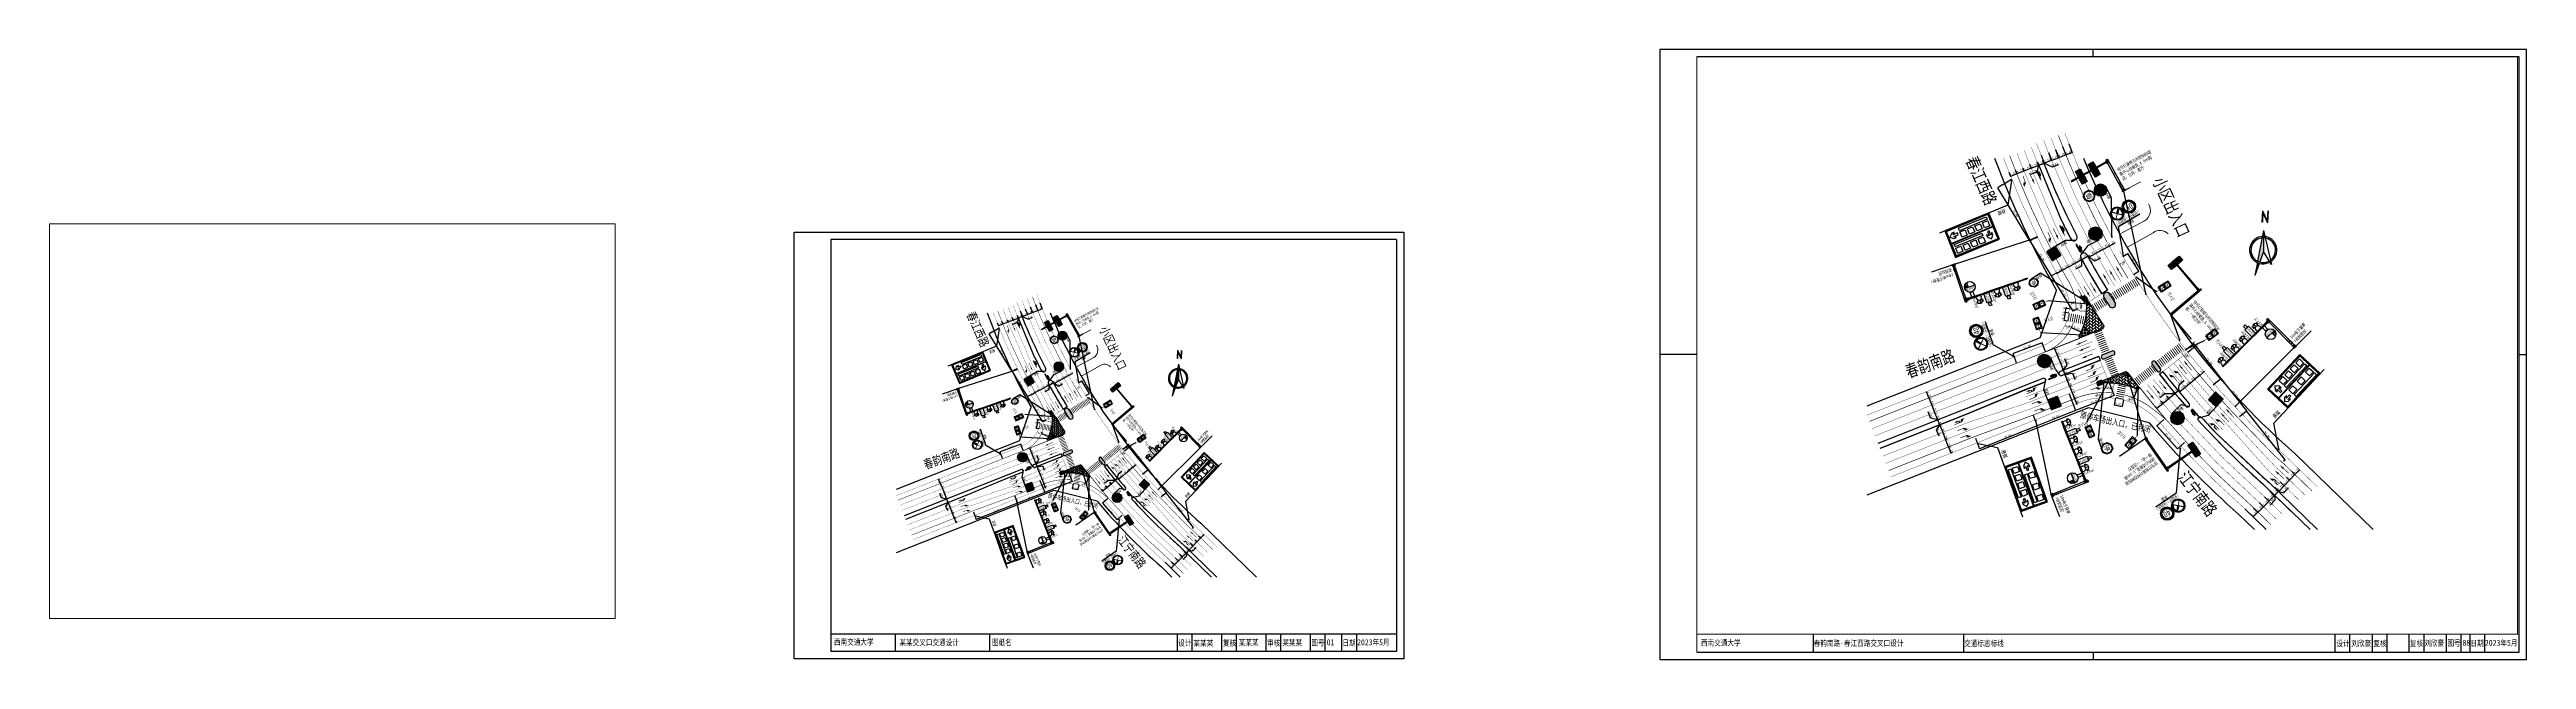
# Paper-space layout 'Layout1' of a CAD drawing. Header units: millimetres. Extents: x 536 to 2214, y -102 to 311.
# The model-space entities are those that its viewports show. They can reach past a viewport. Long polylines and large blocks are cut down to what shows.
import ezdxf
from ezdxf.enums import TextEntityAlignment as Align

# ---------------------------------------------------------------- set-up
doc = ezdxf.new("R2010")
doc.units = ezdxf.units.MM
for name, pattern in [('DASHDOT', [25.4, 12.7, -6.35, 0, -6.35]), ('JTSS01', [6, 2, -4]), ('JTSS02', [2, 1, -1])]:
    doc.linetypes.add(name, pattern=pattern)
for name, color, linetype in [('@-交通信号', 7, 'Continuous'), ('@-交通标志', 7, 'Continuous'), ('@-图框', 7, 'Continuous'), ('@-地面图案', 7, 'Continuous'), ('@-指北针', 7, 'Continuous'), ('@-监控设备', 7, 'Continuous'), ('@-视口', 7, 'Continuous'), ('@-设计标注', 7, 'Continuous'), ('@-辅助设计', 4, 'Continuous'), ('@-道路名称', 7, 'Continuous'), ('@-道路红线', 1, 'Continuous'), ('@-道路边线', 7, 'Continuous'), ('@-隔离岛', 3, 'Continuous'), ('@-隔离栏', 7, 'Continuous'), ('RD-中线', 1, 'DASHDOT'), ('交通标志', 7, 'Continuous')]:
    doc.layers.add(name, color=color, linetype=linetype)
doc.layers.add('@-路缘石', color=7, linetype='Continuous', lineweight=0)
doc.layers.add('@-道路标线', color=255, linetype='Continuous', lineweight=0)
doc.layers.get('@-辅助设计').off()
doc.styles.add('--黑体', font='simhei.ttf')
doc.styles.add('-黑体', font='simhei.ttf', dxfattribs={"width": 0.8})
doc.styles.add('HT', font='simhei.ttf')
doc.styles.add('HZTXT', font='', dxfattribs={"width": 0.7, "height": 0.2})
doc.styles.add('ST', font='', dxfattribs={"width": 0.8})
doc.styles.add('STYLE1', font='simhei.ttf', dxfattribs={"width": 0.8})
doc.styles.add('宋体', font='')
doc.styles.add('标线文字样式', font='simhei.ttf')
doc.styles.add('黑体', font='simhei.ttf')
doc.styles.get('HZTXT').set_extended_font_data('NSimSun')
doc.styles.get('ST').set_extended_font_data('NSimSun')
doc.styles.get('宋体').set_extended_font_data('SimSun')
doc.linetypes.add('FENCELINE1', pattern='A,6.35,-2.54,[133,ltypeshp.shx,S=2.54,R=0,X=-2.54,Y=0],-2.54,25.4', length=36.83)
doc.dimstyles.new('标志标注', dxfattribs={"dimtxt": 1, "dimasz": 0.5, "dimexe": 0, "dimexo": 0, "dimgap": 0.25, "dimtad": 1, "dimzin": 0, "dimdsep": 46, "dimtxsty": '--黑体', "dimblk": 'ARCHTICK', "dimcen": 0.09, "dimadec": 0, "dimazin": 0, "dimtfac": 1, "dimtix": 1, "dimtmove": 1, "dimatfit": 0, "dimfxl": 1, "dimtolj": 1, "dimtzin": 0, "dimarcsym": 0})

# ---------------------------------------------------------------- blocks, each defined once
blk = doc.blocks.new('A$C5F2A30DC')
at = {"layer": '@-图框', "color": 7}
for p, q in [((408, 284), (25, 284)), ((408, 284), (408, 5)), ((68.6, 4.9), (68.6, 16.9)), ((132.6, 5), (132.6, 17)), ((259.6, 4.9), (259.6, 16.9)), ((269.6, 4.9), (269.6, 16.9)), ((289.6, 4.9), (289.6, 16.9)), ((299.6, 4.9), (299.6, 16.9)), ((319.6, 4.9), (319.6, 16.9)), ((329.6, 4.9), (329.6, 16.9)), ((349.6, 4.9), (349.6, 16.9)), ((359.7, 5), (359.7, 17)), ((371, 5), (371, 17)), ((381, 5), (381, 17)), ((408, 5), (25, 5))]:
    blk.add_line(p, q, dxfattribs=at)
at = {"layer": '@-图框', "color": 7, "linetype": 'ByBlock'}
blk.add_line((25, 17), (408, 17), dxfattribs=at)
at = {"layer": '@-图框'}
blk.add_lwpolyline([(0, 289), (413, 289), (413, 0), (0, 0)], close=True, dxfattribs=at)
at = {"layer": '@-图框', "color": 7}
blk.add_lwpolyline([(25, 5, 0.7, 0.7, 0), (25, 284, 0.7, 0.7, 0)], format="xyseb", dxfattribs=at)
at = {"layer": '@-图框', "color": 7, "style": '黑体', "width": 0.8}
for s, p in [('设计', (264.6, 10.9)), ('复核', (294.9, 11)), ('审核', (324.7, 11)), ('图号', (354.8, 11)), ('日期', (375.8, 11))]:
    blk.add_text(s, height=4, dxfattribs=at).set_placement(p, align=Align.MIDDLE)
at = {"layer": '@-图框', "color": 7, "style": '黑体', "width": 0.8, "flags": 8}
for tag, p in [('西南交通大学', (27, 9.5)), ('项目名', (71.3, 9.2)), ('图纸名', (134, 9.2)), ('设计者', (270.4, 8.7)), ('制图者', (301.1, 9.1)), ('审核者', (330.6, 8.9)), ('01', (360.7, 9.3)), ('日期', (381.3, 9.3))]:
    blk.add_attdef(tag, p, '', height=4, dxfattribs=at)
blk = doc.blocks.new('A$C656262DA')
at = {"layer": '@-图框', "color": 7}
for p, q in [((104.1, 5), (104.1, 17)), ((205.9, 5), (205.9, 17)), ((457.3, 5), (457.3, 17)), ((467.3, 5), (467.3, 17)), ((482.5, 5), (482.5, 17)), ((492.5, 5), (492.5, 17)), ((507.5, 5), (507.5, 17)), ((517.5, 5), (517.5, 17)), ((517.5, 5), (517.5, 17)), ((532.6, 5), (532.6, 17)), ((542.7, 5.1), (542.7, 17.1)), ((548.6, 5), (548.6, 17)), ((558.6, 5), (558.6, 17))]:
    blk.add_line(p, q, dxfattribs=at)
at = {"layer": '@-图框'}
blk.add_lwpolyline([(0, 0), (586.8, 0), (586.8, 412.8), (0, 412.8)], close=True, dxfattribs=at)
at = {"layer": '@-图框', "const_width": 0.5}
blk.add_lwpolyline([(25, 407.8), (25, 5)], dxfattribs=at)
at = {"layer": '@-图框'}
for points in [[(581.8, 407.8), (25, 407.8)], [(293.4, 407.8), (293.4, 412.8)], [(581.8, 5), (581.8, 407.8)], [(25, 206.4), (0, 206.4)], [(581.8, 206.4), (586.8, 206.4)], [(25, 5), (581.8, 5)], [(293.4, 5), (293.4, 0)]]:
    blk.add_lwpolyline(points, dxfattribs=at)
at = {"layer": '@-图框', "linetype": 'ByBlock', "const_width": 0.5}
for points in [[(25, 17), (581.8, 17)], [(26, 17), (580.8, 17)]]:
    blk.add_lwpolyline(points, dxfattribs=at)
at = {"layer": '@-图框', "color": 7, "style": '黑体', "width": 0.8}
for s, p in [('设计', (462.6, 10.9)), ('复核', (487.6, 10.9)), ('复核', (512.4, 11)), ('图号', (537.8, 11.1)), ('日期', (553.4, 11))]:
    blk.add_text(s, height=4, dxfattribs=at).set_placement(p, align=Align.MIDDLE)
at = {"layer": '@-图框', "color": 7, "style": '黑体', "width": 0.8, "flags": 8}
for tag, p in [('单位名称', (27.8, 9.4)), ('项目名', (104.1, 9.1)), ('图纸名', (205.9, 8.8)), ('设计者', (468.2, 8.8)), ('复核者', (493.2, 9)), ('审核者', (517.5, 9)), ('88', (543.5, 9.3)), ('日期', (558.6, 9.3))]:
    blk.add_attdef(tag, p, '', height=4, dxfattribs=at)
blk = doc.blocks.new('*U1')
at = {"layer": '@-道路边线'}
h = blk.add_hatch(color=256, dxfattribs=at)
h.dxf.hatch_style = 1
h.paths.add_polyline_path([(0.3, 4), (0.3, 0), (0.7, 0), (0.7, 4)])
blk = doc.blocks.new('*U2')
at = {"layer": '@-道路标线', "color": 0, "linetype": 'ByBlock', "lineweight": -2, "transparency": 16777216, "rotation": 291.2738774972493}
for p in [(10240, 22419.8, 0), (10240.3, 22418.8, 0), (10240.7, 22417.9, 0), (10241, 22417, 0), (10241.4, 22416.1, 0), (10241.8, 22415.1, 0), (10242.1, 22414.2, 0), (10242.5, 22413.3, 0), (10242.9, 22412.3, 0), (10243.2, 22411.4, 0), (10243.6, 22410.5, 0)]:
    blk.add_blockref('*U1', p, dxfattribs=at)
blk = doc.blocks.new('*U3')
at = {"layer": '@-道路边线'}
h = blk.add_hatch(color=256, dxfattribs=at)
h.dxf.hatch_style = 1
h.paths.add_polyline_path([(0.9, 0), (1, 4), (0.6, 4), (0.5, 0)])
blk = doc.blocks.new('*U4')
at = {"layer": '@-道路标线', "color": 0, "linetype": 'ByBlock', "lineweight": -2, "transparency": 16777216}
for p, rotation in [((10271.8, 22402.1, 0), 38.1840642318079), ((10272.6, 22402.7, 0), 38.1840642318079), ((10273.4, 22403.3, 0), 38.1840642318079), ((10274.2, 22403.9, 0), 38.1840642318079), ((10275, 22404.6, 0), 38.1840642318079), ((10275.8, 22405.2, 0), 38.1840642318052), ((10276.5, 22405.8, 0), 38.1840642318079), ((10277.3, 22406.4, 0), 38.1840642318079), ((10278.1, 22407, 0), 38.1840642318079), ((10278.9, 22407.7, 0), 38.1840642318079), ((10279.7, 22408.3, 0), 38.1840642318079), ((10280.5, 22408.9, 0), 38.1840642318079), ((10281.3, 22409.5, 0), 38.1840642318079), ((10282, 22410.1, 0), 38.1840642318079), ((10282.8, 22410.7, 0), 38.1840642318079)]:
    blk.add_blockref('*U3', p, dxfattribs=dict(at, rotation=rotation))
blk = doc.blocks.new('*U5')
at = {"layer": '@-道路边线'}
h = blk.add_hatch(color=256, dxfattribs=at)
h.dxf.hatch_style = 1
h.paths.add_polyline_path([(0.8, -4), (0.8, 0), (0.4, 0), (0.4, -4)])
blk = doc.blocks.new('*U6')
at = {"layer": '@-道路标线', "color": 0, "linetype": 'ByBlock', "lineweight": -2, "transparency": 16777216}
for p, rotation in [((10249.3, 22439.4, 0), 31.43851589495191), ((10250.2, 22440, 0), 31.43851589495191), ((10251, 22440.5, 0), 31.43851589495191), ((10251.9, 22441, 0), 31.43851589495191), ((10252.8, 22441.5, 0), 31.43851589495767), ((10253.6, 22442.1, 0), 31.43851589495191), ((10254.5, 22442.6, 0), 31.43851589495191), ((10255.3, 22443.1, 0), 31.43851589495191), ((10256.2, 22443.6, 0), 31.43851589495191), ((10257, 22444.1, 0), 31.43851589495767), ((10257.9, 22444.7, 0), 31.43851589495767), ((10258.7, 22445.2, 0), 31.43851589495767), ((10259.6, 22445.7, 0), 31.43851589495767), ((10247.6, 22438.4, 0), 31.43851589495191), ((10248.5, 22438.9, 0), 31.43851589495191)]:
    blk.add_blockref('*U5', p, dxfattribs=dict(at, rotation=rotation))
blk = doc.blocks.new('*U7')
at = {"layer": '@-道路边线'}
h = blk.add_hatch(color=256, dxfattribs=at)
h.dxf.hatch_style = 1
h.paths.add_polyline_path([(0.6, -1.9), (0.6, 2.1), (0.2, 2.1), (0.2, -1.9)])
blk = doc.blocks.new('*U8')
at = {"layer": '@-辅助设计', "color": 0, "linetype": 'ByBlock', "lineweight": -2, "transparency": 16777216}
for p, rotation in [((10253.3, 22391.4, 0), 77.57530332078575), ((10253.5, 22392.4, 0), 77.57530332078575), ((10253.8, 22393.4, 0), 77.57530332079268), ((10252.5, 22387.5, 0), 77.57530332078575), ((10252.7, 22388.5, 0), 77.57530332078575), ((10252.9, 22389.5, 0), 77.57530332078575), ((10253.1, 22390.5, 0), 77.57530332078575)]:
    blk.add_blockref('*U7', p, dxfattribs=dict(at, rotation=rotation))
blk = doc.blocks.new('*U9')
at = {"layer": '@-道路边线'}
h = blk.add_hatch(color=256, dxfattribs=at)
h.dxf.hatch_style = 1
h.paths.add_polyline_path([(0.6, -2.1), (0.6, 1.9), (0.2, 1.9), (0.2, -2.1)])
blk = doc.blocks.new('*U10')
at = {"layer": '@-道路标线', "color": 0, "linetype": 'ByBlock', "lineweight": -2, "transparency": 16777216, "rotation": 349.191775530925}
for p in [(10227.5, 22427.2, 0), (10228.5, 22427.1, 0), (10229.5, 22426.9, 0), (10230.5, 22426.7, 0), (10231.4, 22426.5, 0), (10232.4, 22426.3, 0), (10233.4, 22426.1, 0), (10234.4, 22425.9, 0)]:
    blk.add_blockref('*U9', p, dxfattribs=at)
blk = doc.blocks.new('A$C348E0356')
at = {"layer": '交通标志', "lineweight": 15}
h = blk.add_hatch(color=1, dxfattribs=at)
h.paths.add_polyline_path([(3, 1.6), (2.7, 2.1), (2.3, 1.8), (2.6, 1.4)])
h.paths.add_polyline_path([(1.7, 2.8), (2, 2.4), (2.4, 2.6), (2.1, 3.1)])
h.paths.add_polyline_path([(2, 2.4), (1.5, 2), (1.8, 1.5), (2.3, 1.8), (2.2, 2)])
h.paths.add_polyline_path([(2.1, 1), (1.8, 1.5), (1.3, 1.1), (1.6, 0.7)])
h.paths.add_polyline_path([(1.2, 2.5), (0.6, 2.1), (0.9, 1.7), (1.5, 2)])
h.paths.add_polyline_path([(0.9, 1.7), (0.6, 1.4), (0.9, 0.9), (1.3, 1.1), (1.2, 1.3)])
at = {"layer": '交通标志', "lineweight": 25}
for p, q in [((1.8, 3.5), (0, 2.4)), ((0.1, 2.2), (0, 2.4)), ((1.9, 3.4), (0.1, 2.2)), ((0.6, 2.1), (0.3, 1.9)), ((0.6, 1.4), (0.3, 1.9)), ((1.2, 2.5), (0.6, 2.1)), ((0.9, 1.7), (0.6, 2.1)), ((0.9, 1.7), (0.6, 1.4)), ((0.9, 0.9), (0.6, 1.4)), ((1.2, 0.4), (0.8, 1.1)), ((1.5, 2), (0.9, 1.7)), ((1.3, 1.1), (0.9, 1.7)), ((1.3, 1.1), (0.9, 0.9)), ((1.7, 2.8), (1.2, 2.5)), ((1.5, 2), (1.2, 2.5)), ((1.6, 0.7), (1.2, 1.3)), ((1.6, 0.7), (1.2, 0.4)), ((1.8, 1.5), (1.3, 1.1)), ((3.2, 1.3), (1.4, 0.1)), ((1.5, 0), (1.4, 0.1)), ((2, 2.4), (1.5, 2)), ((1.8, 1.5), (1.5, 2)), ((3.3, 1.1), (1.5, 0)), ((2.1, 1), (1.6, 0.7)), ((2.1, 3.1), (1.7, 2.8)), ((2, 2.4), (1.7, 2.8)), ((2.1, 1), (1.7, 1.7)), ((1.9, 3.4), (1.8, 3.5)), ((2.3, 1.8), (1.8, 1.5)), ((2.4, 2.6), (2, 2.4)), ((2.3, 1.8), (2, 2.4)), ((2.4, 2.6), (2.1, 3.1)), ((2.6, 1.4), (2.1, 1)), ((2.6, 1.4), (2.2, 2)), ((2.7, 2.1), (2.3, 1.8)), ((2.7, 2.1), (2.4, 2.6)), ((3, 1.6), (2.6, 2.3)), ((3, 1.6), (2.6, 1.4)), ((3.3, 1.1), (3.2, 1.3))]:
    blk.add_line(p, q, dxfattribs=at)
for centre, major_axis, start_param, end_param in [((0.2, 2.1), (-0.175, 0.013), 2.218962, 5.360555), ((1.3, 0.3), (0.013, 0.175), 3.789759, 6.931351), ((2, 3.2), (0.013, 0.175), 0.648166, 3.789759), ((3.1, 1.4), (-0.175, 0.013), -0.92263, 2.218962)]:
    blk.add_ellipse(centre, major_axis=major_axis, ratio=1, start_param=start_param, end_param=end_param, dxfattribs=at)
blk = doc.blocks.new('_ArchTick')
at = {"color": 0, "linetype": 'ByBlock', "const_width": 0.15}
blk.add_lwpolyline([(-0.5, -0.5), (0.5, 0.5)], dxfattribs=at)
blk = doc.blocks.new('*D16')
at = {"layer": '@-设计标注', "color": 0, "lineweight": -2, "ltscale": 1.5, "transparency": 16777216}
for p, q in [((10226.2, 22429.4), (10225.5, 22425.5)), ((10227.9, 22429.1), (10226.2, 22429.4)), ((10227.1, 22425.2), (10225.5, 22425.5))]:
    blk.add_line(p, q, dxfattribs=at)
at = {"layer": 'Defpoints', "color": 0, "ltscale": 1.5, "transparency": 16777216}
for p in [(10227.9, 22429.1, 0), (10225.5, 22425.5), (10227.1, 22425.2, 0)]:
    blk.add_point(p, dxfattribs=at)
at = {"layer": '@-设计标注', "color": 0, "lineweight": -2, "ltscale": 1.5, "transparency": 16777216, "xscale": 0.5, "yscale": 0.5, "zscale": 0.5}
for p, rotation in [((10226.2, 22429.4), 79.03953540955091), ((10225.5, 22425.5), 259.0395354095509)]:
    blk.add_blockref('_ArchTick', p, dxfattribs=dict(at, rotation=rotation))
at = {"layer": '@-设计标注', "color": 0, "ltscale": 1.5, "transparency": 16777216, "insert": (10225.1, 22427.6), "char_height": 1, "attachment_point": 5, "rotation": 79.0395, "style": '--黑体'}
blk.add_mtext('\\A1;4.00', dxfattribs=at)
blk = doc.blocks.new('*D17')
at = {"layer": '@-设计标注', "color": 0, "lineweight": -2, "ltscale": 1.5, "transparency": 16777216}
for p, q in [((10226.2, 22429.4), (10226.1, 22428.9)), ((10226.2, 22429.4), (10226.6, 22431.4)), ((10227.9, 22429.1), (10226.2, 22429.4)), ((10226.6, 22431.4), (10226.7, 22431.9)), ((10228.3, 22431.1), (10226.6, 22431.4))]:
    blk.add_line(p, q, dxfattribs=at)
at = {"layer": 'Defpoints', "color": 0, "ltscale": 1.5, "transparency": 16777216}
for p in [(10226.6, 22431.4), (10227.9, 22429.1), (10228.3, 22431.1, 0)]:
    blk.add_point(p, dxfattribs=at)
at = {"layer": '@-设计标注', "color": 0, "lineweight": -2, "ltscale": 1.5, "transparency": 16777216, "xscale": 0.5, "yscale": 0.5, "zscale": 0.5}
for p, rotation in [((10226.2, 22429.4), 79.03953540962765), ((10226.6, 22431.4), 259.0395354096277)]:
    blk.add_blockref('_ArchTick', p, dxfattribs=dict(at, rotation=rotation))
at = {"layer": '@-设计标注', "color": 0, "ltscale": 1.5, "transparency": 16777216, "insert": (10225.6, 22430.6), "char_height": 1, "attachment_point": 5, "rotation": 79.0395, "style": '--黑体'}
blk.add_mtext('\\A1;2.00', dxfattribs=at)
blk = doc.blocks.new('A$C4D5C2BD2')
at = {"layer": '@-交通信号', "linetype": 'ByBlock', "lineweight": -3}
h = blk.add_hatch(color=14, dxfattribs=at)
edge = h.paths.add_edge_path()
edge.add_line((1, 0.3), (0.9, 0.5))
edge.add_line((0.9, 0.5), (0, 0.2))
edge.add_line((0, 0.2), (0.1, 0))
edge.add_line((0.1, 0), (1, 0.3))
blk.add_hatch(color=14, dxfattribs=at).paths.add_polyline_path([(0.6, 0.5, 1), (0.3, 0.5, 1)])
at = {"layer": '@-交通信号', "color": 14}
blk.add_circle((0.4, 0.5, 363.7), 0.132, dxfattribs=at)
blk = doc.blocks.new('A$C3CD052C4')
at = {"layer": '@-交通信号'}
h = blk.add_hatch(color=256, dxfattribs=at)
h.paths.add_polyline_path([(0.2, 4.4), (0.3, 4.2), (0.3, 3.9), (0.4, 4), (0.4, 4.3), (0.3, 4.5), (0.1, 4.6), (0.1, 4.6), (0.2, 4.7), (0.1, 4.8), (0.1, 4.8), (0, 4.8), (0, 4.8), (-0.1, 4.8), (-0.1, 4.7), (-0.1, 4.6), (0, 4.6), (-0.2, 4.5), (-0.3, 4.3), (-0.3, 4), (-0.2, 3.9), (-0.2, 4.2), (-0.1, 4.4), (-0.1, 4), (-0.2, 3.3), (-0.3, 3.3), (-0.3, 3.2), (-0.1, 3.2), (0, 4), (0.2, 3.2), (0.4, 3.2), (0.4, 3.3), (0.3, 3.3), (0.2, 4)])
h.paths.add_polyline_path([(-0.1, 1.6), (-0.3, 0.9), (-0.5, 0.9), (-0.5, 0.9), (-0.3, 0.8), (0.1, 1.4), (0.4, 0.9), (0.4, 0.8), (0.4, 0.8), (0.4, 0.8), (0.5, 0.9), (0.2, 1.6), (0.2, 2), (0.4, 1.9), (0.4, 1.6), (0.5, 1.6), (0.4, 1.9), (0.3, 2.2), (0.1, 2.2), (0.1, 2.3, 0.207228), (0.1, 2.5, 0.071106), (0.1, 2.5, 0.097589), (0.1, 2.5, 0.022233), (0.1, 2.5, 0.040799), (0.1, 2.5, 0.045979), (0, 2.5, 0.036358), (0, 2.5, 0.028309), (0, 2.5, 0.024691), (0, 2.5, 0.079385), (-0.1, 2.5, 0.12435), (-0.1, 2.5, 0.081145), (-0.1, 2.4, 0.069556), (-0.1, 2.4, 0.00473), (-0.1, 2.4, 0.009011), (-0.1, 2.4, 0.057142), (-0.1, 2.4, -0.068241), (-0.1, 2.4, -0.124353), (-0.1, 2.3, 0.089456), (-0.1, 2.3, 0.014819), (-0.1, 2.3, -0.022419), (-0.1, 2.3, 0.042847), (-0.1, 2.3, 0.182875), (-0.1, 2.3, 0.101619), (0, 2.3, 0.029922), (0, 2.2), (0, 2.2), (-0.1, 2.2), (-0.2, 2.1), (-0.3, 1.9), (-0.3, 1.9), (-0.5, 1.8), (-0.5, 1.8), (-0.3, 1.9), (-0.2, 1.9), (-0.1, 2)])
for p, q in [((-1.4, 5.6), (-1.4, 0)), ((1.4, 5.6), (-1.4, 5.6)), ((1.4, 2.8), (-1.4, 2.8)), ((1.4, 0), (-1.4, 0)), ((1.4, 5.6), (1.4, 0))]:
    blk.add_line(p, q, dxfattribs=at)
at = {"layer": '@-交通信号', "color": 1}
blk.add_circle((0, 4.2), 1.17, dxfattribs=at)
at = {"layer": '@-交通信号', "color": 3}
blk.add_circle((0, 1.5), 1.17, dxfattribs=at)
blk = doc.blocks.new('A$C4F5065A2')
at = {"layer": '@-交通标志', "color": 1}
for points in [[(58, 198), (140, 198), (198, 140), (198, 58), (140, 0), (58, 0), (0, 58), (0, 140)], [(62, 188), (136, 188), (188, 136), (188, 62), (136, 9), (62, 9), (9, 62), (9, 136)]]:
    blk.add_lwpolyline(points, close=True, dxfattribs=at)
at = {"layer": '@-交通标志', "color": 7, "style": '黑体'}
blk.add_text('停', height=87.2, dxfattribs=at).set_placement((34, 54))
blk = doc.blocks.new('A$C61B13433')
at = {"layer": '@-交通标志', "linetype": 'ByBlock', "lineweight": -3}
for points in [[(0.1, 0, 1), (-0.1, 0, 1)], [(0.5, -0.2), (0.5, 0), (-0.4, -0.3), (-0.4, -0.5)]]:
    blk.add_hatch(color=14, dxfattribs=at).paths.add_polyline_path(points)
at = {"layer": '@-交通标志', "color": 14}
blk.add_circle((0, 0), 0.132, dxfattribs=at)
blk = doc.blocks.new('A$C174B43BA')
at = {"layer": '交通标志', "linetype": 'ByBlock', "lineweight": -3}
for points in [[(1, 0), (1, 0.2), (0, 0.3), (0, 0)], [(0.6, 0.4, 1), (0.4, 0.4, 1)]]:
    blk.add_hatch(color=14, dxfattribs=at).paths.add_polyline_path(points)
at = {"layer": '交通标志', "color": 14}
blk.add_circle((0.5, 0.4), 0.132, dxfattribs=at)
blk = doc.blocks.new('A$C4D7F043C')
at = {"layer": '@-交通标志', "linetype": 'ByBlock', "lineweight": -3}
for points in [[(0.1, 0, 1), (-0.1, 0, 1)], [(0.5, -0.4), (0.5, -0.1), (-0.5, -0.1), (-0.5, -0.4)]]:
    blk.add_hatch(color=14, dxfattribs=at).paths.add_polyline_path(points)
at = {"layer": '@-交通标志', "color": 14}
blk.add_circle((0, 0), 0.132, dxfattribs=at)
blk = doc.blocks.new('A$C440D491C')
at = {"layer": '@-交通标志'}
h = blk.add_hatch(color=1, dxfattribs=at)
h.paths.add_polyline_path([(8.7, 12, 1), (10.4, 5.9, 1)])
h.paths.add_polyline_path([(8.9, 11.4, 1), (10.2, 6.5, 1)], flags=16)
h = blk.add_hatch(color=1, dxfattribs=at)
h.paths.add_polyline_path([(6.3, 7.9, 1), (0.2, 6.3, 1)])
h.paths.add_polyline_path([(0.9, 8.1), (2.9, 7), (1.8, 5, -0.35914)], flags=16)
h.paths.add_polyline_path([(2.2, 4.8), (3.3, 6.8), (5.3, 5.6, -0.35914)], flags=16)
h.paths.add_polyline_path([(1.2, 8.6, -0.35914), (4.3, 9.4), (3.1, 7.4)], flags=16)
h.paths.add_polyline_path([(3.6, 7.2), (4.7, 9.2, -0.35914), (5.6, 6)], flags=16)
blk.add_line((2.2, 1, -1269.4), (13.7, 4.3, -1269.4), dxfattribs=at)
at = {"layer": '@-交通标志', "color": 1}
for p, q in [((3.1, 7.4, -622.8), (4.3, 9.4, -622.8)), ((3.6, 7.2, -622.8), (4.7, 9.2, -622.8))]:
    blk.add_line(p, q, dxfattribs=at)
at = {"layer": '@-交通标志', "const_width": 0.09, "elevation": -622.8}
for points in [[(1.6, 3), (6.9, 4.5), (7.5, 2.8), (2.1, 1.2)], [(7.9, 4.8), (13.2, 6.3), (13.7, 4.5), (8.4, 3)]]:
    blk.add_lwpolyline(points, close=True, dxfattribs=at)
at = {"layer": '@-交通标志', "color": 1}
for centre, radius in [((9.5, 9, -622.8), 3.24), ((9.5, 9, -622.8), 3.19), ((3.2, 7.1, -622.8), 3.24), ((3.2, 7.1, -622.8), 3.19), ((9.5, 9, -622.8), 2.54)]:
    blk.add_circle(centre, radius, dxfattribs=at)
blk.add_arc((3.2, 7.1, -622.8), 2.54, 335.6766, 54.6976, dxfattribs=at)
at = {"layer": '@-交通标志', "style": '黑体'}
for p in [(2.4, 1.7, -622.8), (8.6, 3.4, -622.8)]:
    blk.add_text('全路段', height=1.1, rotation=15.9475, dxfattribs=at).set_placement(p)
at = {"layer": '@-交通标志', "style": '黑体', "width": 0.8}
blk.add_text('单悬', height=1.5, rotation=15.7192, dxfattribs=at).set_placement((7, 0.3, -1269.4))
at = {"layer": '@-交通标志', "color": 7, "char_height": 3, "attachment_point": 8, "style": '标线文字样式'}
for s, insert, rotation in [('\\W0.6667;4', (9.1, 7.3, -622.8), 13.8407), ('{\\W0.666667;0}', (10.7, 7.6, -1269.4), 10.9267)]:
    blk.add_mtext(s, dxfattribs=dict(at, insert=insert, rotation=rotation))
blk = doc.blocks.new('*D30')
at = {"layer": '@-设计标注', "color": 0, "lineweight": -2, "ltscale": 1.5, "transparency": 16777216}
for p, q in [((10254.1, 22456.4), (10256.5, 22457.9)), ((10261.7, 22449.3), (10256.5, 22457.9)), ((10259.2, 22447.8), (10261.7, 22449.3))]:
    blk.add_line(p, q, dxfattribs=at)
at = {"layer": 'Defpoints', "color": 0, "ltscale": 1.5, "transparency": 16777216}
for p in [(10254.1, 22456.4, 0), (10256.5, 22457.9), (10259.2, 22447.8, 0)]:
    blk.add_point(p, dxfattribs=at)
at = {"layer": '@-设计标注', "color": 0, "lineweight": -2, "ltscale": 1.5, "transparency": 16777216, "xscale": 0.5, "yscale": 0.5, "zscale": 0.5}
for p, rotation in [((10256.5, 22457.9), 120.7894738371776), ((10261.7, 22449.3), 300.7894738371776)]:
    blk.add_blockref('_ArchTick', p, dxfattribs=dict(at, rotation=rotation))
at = {"layer": '@-设计标注', "color": 0, "ltscale": 1.5, "transparency": 16777216, "insert": (10259.8, 22454), "char_height": 1, "attachment_point": 5, "rotation": 300.7895, "style": '--黑体'}
blk.add_mtext('\\A1;10.00', dxfattribs=at)
blk = doc.blocks.new('A$C5B26788E')
at = {"layer": '@-交通标志'}
h = blk.add_hatch(color=7, dxfattribs=at)
edge = h.paths.add_edge_path(flags=0)
edge.add_arc((3, 3), 2.95, 90.8464, 450.8464)
edge = h.paths.add_edge_path(flags=0)
edge.add_arc((3, 3), 3, 90.8464, 450.8464)
h = blk.add_hatch(color=5, dxfattribs=at)
edge = h.paths.add_edge_path(flags=0)
edge.add_arc((3, 3), 2.95, 90.8464, 450.8464)
h = blk.add_hatch(color=256, dxfattribs=at)
edge = h.paths.add_edge_path()
edge.add_line((2.6, 4), (3.3, 3.4))
edge.add_line((3.3, 3.4), (3.3, 4.3))
edge.add_line((3.3, 4.3), (2.2, 5.4))
edge.add_line((2.2, 5.4), (1.2, 4.3))
edge.add_line((1.2, 4.3), (1.2, 3.4))
edge.add_line((1.2, 3.4), (1.9, 4.1))
edge.add_line((1.9, 4.1), (1.9, 2.6))
edge.add_ellipse((2.5, 2.7), major_axis=(-0.426, 0.426), ratio=1, start_angle=55.0966, end_angle=128.8823)
edge.add_line((2.4, 2.1), (5, 2.2))
edge.add_line((5, 2.2), (5, 2.9))
edge.add_line((5, 2.9), (2.6, 2.8))
edge.add_line((2.6, 2.8), (2.6, 4))
at = {"layer": '@-交通标志', "color": 7}
for p, q in [((2.2, 5.4), (1.2, 4.3)), ((1.2, 4.3), (1.2, 3.4)), ((1.2, 3.4), (1.9, 4.1)), ((1.9, 4.1), (1.9, 2.6)), ((3.3, 4.3), (2.2, 5.4)), ((5, 2.2), (2.4, 2.1)), ((2.6, 4), (3.3, 3.4)), ((2.6, 2.8), (2.6, 4)), ((5, 2.9), (2.6, 2.8)), ((3.3, 3.4), (3.3, 4.3)), ((5, 2.9), (5, 2.2))]:
    blk.add_line(p, q, dxfattribs=at)
at = {"layer": '@-交通标志'}
blk.add_circle((3, 3), 3, dxfattribs=at)
at = {"layer": '@-交通标志', "color": 5}
blk.add_circle((3, 3), 2.95, dxfattribs=at)
at = {"layer": '@-交通标志', "color": 7}
blk.add_ellipse((2.5, 2.7), major_axis=(-0.426, 0.426), ratio=1, start_param=0.961617, end_param=2.249421, dxfattribs=at)
blk = doc.blocks.new('A$C3C3D2F93')
at = {"layer": '@-交通信号', "linetype": 'ByBlock', "lineweight": -3}
for points in [[(1, 0), (1, 0.2), (0, 0.3), (0, 0)], [(0.6, 0.4, 1), (0.4, 0.4, 1)]]:
    blk.add_hatch(color=14, dxfattribs=at).paths.add_polyline_path(points)
at = {"layer": '@-交通信号', "color": 14}
blk.add_circle((0.5, 0.4), 0.132, dxfattribs=at)
blk = doc.blocks.new('A$C7E87390C')
at = {"layer": '@-指北针', "color": 7}
for p, q in [((6.3, 31.3), (6, 25.7)), ((6, 25.7), (6, 25.7)), ((6.2, 25.7), (6, 25.7)), ((6, 25.7), (6, 25.7)), ((6.4, 30.5), (6.2, 25.7)), ((6.3, 31.3), (8.5, 26.4)), ((6.4, 30.5), (8.7, 25.5)), ((8.8, 31.2), (8.5, 26.4)), ((8.5, 26.4), (8.5, 26.4)), ((8.5, 26.4), (8.5, 26.4)), ((9, 31.2), (8.7, 25.5)), ((8.7, 25.5), (8.7, 25.5)), ((8.7, 25.5), (8.7, 25.5)), ((6.8, 21.8), (3.9, 6.9)), ((6.8, 21.8), (6.8, 11.6)), ((6.8, 21.8), (10.6, 5.3)), ((3.8, 6.2), (2.6, 0)), ((4.7, 5.8), (2.6, 0)), ((6.8, 11.6), (4.9, 6.5)), ((10.6, 5.3), (6.8, 11.6))]:
    blk.add_line(p, q, dxfattribs=at)
for major_axis, ratio, start_param, end_param in [((4.68, 4.68), 1, 0.657233, 4.450275), ((4.71, 3.63), 0.999909, 0.785443, 3.927035), ((4.2, 4.2), 1, 4.55913, 6.977785), ((4.68, 4.68), 1, 4.51624, 6.967882), ((4.2, 4.2), 1, 3.798826, 3.918884), ((4.2, 4.2), 1, 3.918884, 4.447417)]:
    blk.add_ellipse((6.6, 12.2), major_axis=major_axis, ratio=ratio, start_param=start_param, end_param=end_param, dxfattribs=at)
for points in [[(6.2, 25.7), (6, 25.7), (6.4, 30.5), (6.3, 31.3)], [(8.7, 25.5), (6.4, 30.5), (8.5, 26.4), (6.3, 31.3)], [(8.7, 25.5), (8.5, 26.4), (9, 31.2), (8.8, 31.2)], [(6.8, 21.8), (6.8, 11.6), (3.9, 6.9), (4.9, 6.5)], [(3.8, 6.2), (4.7, 5.8), (2.6, 0)]]:
    blk.add_solid(points, dxfattribs=at)
blk = doc.blocks.new('A$C25111850')
at = {"layer": '@-监控设备', "linetype": 'ByBlock', "lineweight": -3}
for points in [[(0.3, 0.5, 1), (0, 0.5, 1)], [(0.5, 1), (0.3, 1), (0.2, 0), (0.5, 0)]]:
    blk.add_hatch(color=14, dxfattribs=at).paths.add_polyline_path(points)
at = {"layer": '@-监控设备', "color": 14}
blk.add_circle((0.1, 0.5), 0.132, dxfattribs=at)
blk = doc.blocks.new('*U45')
at = {"layer": '@-道路边线'}
h = blk.add_hatch(color=256, dxfattribs=at)
h.dxf.hatch_style = 1
h.paths.add_polyline_path([(0.3, 4), (0.3, 0), (0.7, 0), (0.7, 4)])
blk = doc.blocks.new('*U46')
at = {"layer": '@-道路标线', "color": 0, "linetype": 'ByBlock', "lineweight": -2, "transparency": 16777216, "rotation": 291.544592165372}
for p in [(10245.1, 22406.6, 0), (10245.5, 22405.7, 0), (10245.9, 22404.7, 0), (10246.2, 22403.8, 0), (10246.6, 22402.9, 0), (10247, 22401.9, 0), (10247.3, 22401, 0), (10247.7, 22400.1, 0), (10248.1, 22399.1, 0)]:
    blk.add_blockref('*U45', p, dxfattribs=at)
blk = doc.blocks.new('*U47')
at = {"layer": '@-道路边线'}
h = blk.add_hatch(color=256, dxfattribs=at)
h.dxf.hatch_style = 1
h.paths.add_polyline_path([(0.9, 0), (1, 4), (0.6, 4), (0.5, 0)])
blk = doc.blocks.new('*U48')
at = {"layer": '@-道路标线', "color": 0, "linetype": 'ByBlock', "lineweight": -2, "transparency": 16777216}
for p, rotation in [((10269.4, 22400.2, 0), 38.18406423180644), ((10261.6, 22394, 0), 38.18406423180644), ((10262.3, 22394.6, 0), 38.18406423180644), ((10263.1, 22395.3, 0), 38.18406423180644), ((10263.9, 22395.9, 0), 38.18406423180644), ((10264.7, 22396.5, 0), 38.18406423180644), ((10265.5, 22397.1, 0), 38.1840642318085), ((10266.3, 22397.7, 0), 38.18406423180644), ((10267.1, 22398.3, 0), 38.18406423180644), ((10267.8, 22399, 0), 38.18406423180644), ((10268.6, 22399.6, 0), 38.18406423180644)]:
    blk.add_blockref('*U47', p, dxfattribs=dict(at, rotation=rotation))
blk = doc.blocks.new('*U49')
at = {"layer": '@-道路边线'}
h = blk.add_hatch(color=256, dxfattribs=at)
h.dxf.hatch_style = 1
h.paths.add_polyline_path([(0.8, -4), (0.8, 0), (0.4, 0), (0.4, -4)])
blk = doc.blocks.new('*U50')
at = {"layer": '@-道路标线', "color": 0, "linetype": 'ByBlock', "lineweight": -2, "transparency": 16777216, "rotation": 31.79996999081878}
for p in [(10238.7, 22432.9, 0), (10239.6, 22433.5, 0), (10240.4, 22434, 0), (10241.3, 22434.5, 0), (10242.1, 22435, 0), (10243, 22435.6, 0), (10243.8, 22436.1, 0)]:
    blk.add_blockref('*U49', p, dxfattribs=at)
blk = doc.blocks.new('*D51')
at = {"layer": '@-设计标注', "color": 0, "lineweight": -2, "ltscale": 1.5, "transparency": 16777216}
for p, q in [((10221.8, 22448.4), (10219.6, 22447.1)), ((10230, 22430), (10219.6, 22447.1)), ((10232.2, 22431.3), (10230, 22430))]:
    blk.add_line(p, q, dxfattribs=at)
at = {"layer": 'Defpoints', "color": 0, "ltscale": 1.5, "transparency": 16777216}
for p in [(10219.6, 22447.1), (10221.8, 22448.4, 0), (10232.2, 22431.3, 0)]:
    blk.add_point(p, dxfattribs=at)
at = {"layer": '@-设计标注', "color": 0, "lineweight": -2, "ltscale": 1.5, "transparency": 16777216, "xscale": 0.5, "yscale": 0.5, "zscale": 0.5}
for p, rotation in [((10219.6, 22447.1), 121.4288750562912), ((10230, 22430), 301.4288750562912)]:
    blk.add_blockref('_ArchTick', p, dxfattribs=dict(at, rotation=rotation))
at = {"layer": '@-设计标注', "color": 0, "ltscale": 1.5, "transparency": 16777216, "insert": (10225.5, 22438.9), "char_height": 1, "attachment_point": 5, "rotation": 301.4289, "style": '--黑体'}
blk.add_mtext('\\A1;20.00', dxfattribs=at)
blk = doc.blocks.new('*D52')
at = {"layer": '@-设计标注', "color": 0, "lineweight": -2, "ltscale": 1.5, "transparency": 16777216}
for p, q in [((10211.4, 22465.5), (10209.2, 22464.1)), ((10219.6, 22447.1), (10209.2, 22464.1)), ((10221.8, 22448.4), (10219.6, 22447.1))]:
    blk.add_line(p, q, dxfattribs=at)
at = {"layer": 'Defpoints', "color": 0, "ltscale": 1.5, "transparency": 16777216}
for p in [(10209.2, 22464.1), (10211.4, 22465.5, 0), (10221.8, 22448.4, 0)]:
    blk.add_point(p, dxfattribs=at)
at = {"layer": '@-设计标注', "color": 0, "lineweight": -2, "ltscale": 1.5, "transparency": 16777216, "xscale": 0.5, "yscale": 0.5, "zscale": 0.5}
for p, rotation in [((10209.2, 22464.1), 121.4288750562912), ((10219.6, 22447.1), 301.4288750562912)]:
    blk.add_blockref('_ArchTick', p, dxfattribs=dict(at, rotation=rotation))
at = {"layer": '@-设计标注', "color": 0, "ltscale": 1.5, "transparency": 16777216, "insert": (10215, 22456), "char_height": 1, "attachment_point": 5, "rotation": 301.4289, "style": '--黑体'}
blk.add_mtext('\\A1;20.00', dxfattribs=at)
blk = doc.blocks.new('*D53')
at = {"layer": '@-设计标注', "color": 0, "lineweight": -2, "ltscale": 1.5, "transparency": 16777216}
for p, q in [((10195.7, 22491.1), (10193.5, 22489.7)), ((10209.1, 22464.1), (10193.5, 22489.7)), ((10211.4, 22465.5), (10209.1, 22464.1))]:
    blk.add_line(p, q, dxfattribs=at)
at = {"layer": 'Defpoints', "color": 0, "ltscale": 1.5, "transparency": 16777216}
for p in [(10193.5, 22489.7), (10195.7, 22491.1, 0), (10211.4, 22465.5)]:
    blk.add_point(p, dxfattribs=at)
at = {"layer": '@-设计标注', "color": 0, "lineweight": -2, "ltscale": 1.5, "transparency": 16777216, "xscale": 0.5, "yscale": 0.5, "zscale": 0.5}
for p, rotation in [((10193.5, 22489.7), 121.4288750562933), ((10209.1, 22464.1), 301.4288750562933)]:
    blk.add_blockref('_ArchTick', p, dxfattribs=dict(at, rotation=rotation))
at = {"layer": '@-设计标注', "color": 0, "ltscale": 1.5, "transparency": 16777216, "insert": (10202, 22477.3), "char_height": 1, "attachment_point": 5, "rotation": 301.4289, "style": '--黑体'}
blk.add_mtext('\\A1;30.00', dxfattribs=at)
blk = doc.blocks.new('*D54')
at = {"layer": '@-设计标注', "color": 0, "lineweight": -2, "ltscale": 1.5, "transparency": 16777216}
for p, q in [((10237.5, 22456.3), (10237.6, 22456.1)), ((10237.6, 22456.1), (10240.8, 22457.9)), ((10240.8, 22458.1), (10240.8, 22457.9))]:
    blk.add_line(p, q, dxfattribs=at)
at = {"layer": 'Defpoints', "color": 0, "ltscale": 1.5, "transparency": 16777216}
for p in [(10237.5, 22456.3, 0), (10240.8, 22458.1, 0), (10240.8, 22457.9)]:
    blk.add_point(p, dxfattribs=at)
at = {"layer": '@-设计标注', "color": 0, "lineweight": -2, "ltscale": 1.5, "transparency": 16777216, "xscale": 0.5, "yscale": 0.5, "zscale": 0.5}
for p, rotation in [((10237.6, 22456.1), 208.8713746633166), ((10240.8, 22457.9), 28.87137466331662)]:
    blk.add_blockref('_ArchTick', p, dxfattribs=dict(at, rotation=rotation))
at = {"layer": '@-设计标注', "color": 0, "ltscale": 1.5, "transparency": 16777216, "insert": (10238.8, 22457.7), "char_height": 1, "attachment_point": 5, "rotation": 28.8714, "style": '--黑体'}
blk.add_mtext('\\A1;3.75', dxfattribs=at)
blk = doc.blocks.new('*D55')
at = {"layer": '@-设计标注', "color": 0, "lineweight": -2, "ltscale": 1.5, "transparency": 16777216}
for p, q in [((10240.8, 22457.9), (10244.1, 22459.7)), ((10240.9, 22457.8), (10240.8, 22457.9)), ((10244.2, 22459.6), (10244.1, 22459.7))]:
    blk.add_line(p, q, dxfattribs=at)
at = {"layer": 'Defpoints', "color": 0, "ltscale": 1.5, "transparency": 16777216}
for p in [(10240.9, 22457.8, 0), (10244.1, 22459.7), (10244.2, 22459.6, 0)]:
    blk.add_point(p, dxfattribs=at)
at = {"layer": '@-设计标注', "color": 0, "lineweight": -2, "ltscale": 1.5, "transparency": 16777216, "xscale": 0.5, "yscale": 0.5, "zscale": 0.5}
for p, rotation in [((10240.8, 22457.9), 208.9141274857708), ((10244.1, 22459.7), 28.91412748577076)]:
    blk.add_blockref('_ArchTick', p, dxfattribs=dict(at, rotation=rotation))
at = {"layer": '@-设计标注', "color": 0, "ltscale": 1.5, "transparency": 16777216, "insert": (10242.1, 22459.5), "char_height": 1, "attachment_point": 5, "rotation": 28.9141, "style": '--黑体'}
blk.add_mtext('\\A1;3.75', dxfattribs=at)
blk = doc.blocks.new('*D56')
at = {"layer": '@-设计标注', "color": 0, "lineweight": -2, "ltscale": 1.5, "transparency": 16777216}
for p, q in [((10244, 22460), (10244.1, 22459.7)), ((10244.1, 22459.7), (10247.4, 22461.5)), ((10247.3, 22461.8), (10247.4, 22461.5))]:
    blk.add_line(p, q, dxfattribs=at)
at = {"layer": 'Defpoints', "color": 0, "ltscale": 1.5, "transparency": 16777216}
for p in [(10244, 22460, 0), (10247.3, 22461.8, 0), (10247.4, 22461.5)]:
    blk.add_point(p, dxfattribs=at)
at = {"layer": '@-设计标注', "color": 0, "lineweight": -2, "ltscale": 1.5, "transparency": 16777216, "xscale": 0.5, "yscale": 0.5, "zscale": 0.5}
for p, rotation in [((10244.1, 22459.7), 208.8489624648914), ((10247.4, 22461.5), 28.84896246489142)]:
    blk.add_blockref('_ArchTick', p, dxfattribs=dict(at, rotation=rotation))
at = {"layer": '@-设计标注', "color": 0, "ltscale": 1.5, "transparency": 16777216, "insert": (10245.4, 22461.3), "char_height": 1, "attachment_point": 5, "rotation": 28.849, "style": '--黑体'}
blk.add_mtext('\\A1;3.75', dxfattribs=at)
blk = doc.blocks.new('*D57')
at = {"layer": '@-设计标注', "color": 0, "lineweight": -2, "ltscale": 1.5, "transparency": 16777216}
for p, q in [((10228.3, 22393.8), (10228.3, 22393.8)), ((10228.3, 22393.8), (10229.5, 22390.7)), ((10229.5, 22390.7), (10229.5, 22390.7))]:
    blk.add_line(p, q, dxfattribs=at)
at = {"layer": 'Defpoints', "color": 0, "ltscale": 1.5, "transparency": 16777216}
for p in [(10228.3, 22393.8, 0), (10229.5, 22390.7, 0), (10229.5, 22390.7)]:
    blk.add_point(p, dxfattribs=at)
at = {"layer": '@-设计标注', "color": 0, "lineweight": -2, "ltscale": 1.5, "transparency": 16777216, "xscale": 0.5, "yscale": 0.5, "zscale": 0.5}
for p, rotation in [((10228.3, 22393.8), 111.600500729878), ((10229.5, 22390.7), 291.600500729878)]:
    blk.add_blockref('_ArchTick', p, dxfattribs=dict(at, rotation=rotation))
at = {"layer": '@-设计标注', "color": 0, "ltscale": 1.5, "transparency": 16777216, "insert": (10229.6, 22392.5), "char_height": 1, "attachment_point": 5, "rotation": 291.6005, "style": '--黑体'}
blk.add_mtext('\\A1;3.25', dxfattribs=at)
blk = doc.blocks.new('*D58')
at = {"layer": '@-设计标注', "color": 0, "lineweight": -2, "ltscale": 1.5, "transparency": 16777216}
for p, q in [((10229.5, 22390.7), (10229.5, 22390.7)), ((10229.5, 22390.7), (10230.7, 22387.7)), ((10230.7, 22387.7), (10230.7, 22387.7))]:
    blk.add_line(p, q, dxfattribs=at)
at = {"layer": 'Defpoints', "color": 0, "ltscale": 1.5, "transparency": 16777216}
for p in [(10229.5, 22390.7, 0), (10230.7, 22387.7, 0), (10230.7, 22387.7)]:
    blk.add_point(p, dxfattribs=at)
at = {"layer": '@-设计标注', "color": 0, "lineweight": -2, "ltscale": 1.5, "transparency": 16777216, "xscale": 0.5, "yscale": 0.5, "zscale": 0.5}
for p, rotation in [((10229.5, 22390.7), 111.6292850960454), ((10230.7, 22387.7), 291.6292850960454)]:
    blk.add_blockref('_ArchTick', p, dxfattribs=dict(at, rotation=rotation))
at = {"layer": '@-设计标注', "color": 0, "ltscale": 1.5, "transparency": 16777216, "insert": (10230.8, 22389.5), "char_height": 1, "attachment_point": 5, "rotation": 291.6293, "style": '--黑体'}
blk.add_mtext('\\A1;3.25', dxfattribs=at)
blk = doc.blocks.new('*D59')
at = {"layer": '@-设计标注', "color": 0, "lineweight": -2, "ltscale": 1.5, "transparency": 16777216}
blk.add_line((10166.9, 22371.4), (10168.2, 22367.9), dxfattribs=at)
at = {"layer": 'Defpoints', "color": 0, "ltscale": 1.5, "transparency": 16777216}
for p in [(10166.9, 22371.4), (10168.2, 22367.9, 0), (10168.2, 22367.9)]:
    blk.add_point(p, dxfattribs=at)
at = {"layer": '@-设计标注', "color": 0, "lineweight": -2, "ltscale": 1.5, "transparency": 16777216, "xscale": 0.5, "yscale": 0.5, "zscale": 0.5}
for p, rotation in [((10166.9, 22371.4), 111.5529921726059), ((10168.2, 22367.9), 291.5529921726059)]:
    blk.add_blockref('_ArchTick', p, dxfattribs=dict(at, rotation=rotation))
at = {"layer": '@-设计标注', "color": 0, "ltscale": 1.5, "transparency": 16777216, "insert": (10168.2, 22369.9), "char_height": 1, "attachment_point": 5, "rotation": 291.553, "style": '--黑体'}
blk.add_mtext('\\A1;3.75', dxfattribs=at)
blk = doc.blocks.new('*D60')
at = {"layer": '@-设计标注', "color": 0, "lineweight": -2, "ltscale": 1.5, "transparency": 16777216}
for p, q in [((10160.2, 22388.1), (10160.2, 22388.1)), ((10160.2, 22388.1), (10161.6, 22384.6)), ((10161.6, 22384.6), (10161.6, 22384.6))]:
    blk.add_line(p, q, dxfattribs=at)
at = {"layer": 'Defpoints', "color": 0, "ltscale": 1.5, "transparency": 16777216}
for p in [(10160.2, 22388.1, 0), (10161.6, 22384.6, 0), (10161.6, 22384.6)]:
    blk.add_point(p, dxfattribs=at)
at = {"layer": '@-设计标注', "color": 0, "lineweight": -2, "ltscale": 1.5, "transparency": 16777216, "xscale": 0.5, "yscale": 0.5, "zscale": 0.5}
for p, rotation in [((10160.2, 22388.1), 112.1090862796816), ((10161.6, 22384.6), 292.1090862796816)]:
    blk.add_blockref('_ArchTick', p, dxfattribs=dict(at, rotation=rotation))
at = {"layer": '@-设计标注', "color": 0, "ltscale": 1.5, "transparency": 16777216, "insert": (10161.6, 22386.6), "char_height": 1, "attachment_point": 5, "rotation": 292.1091, "style": '--黑体'}
blk.add_mtext('\\A1;3.75', dxfattribs=at)
blk = doc.blocks.new('*D61')
at = {"layer": '@-设计标注', "color": 0, "lineweight": -2, "ltscale": 1.5, "transparency": 16777216}
blk.add_line((10161.6, 22384.6), (10163, 22381.1), dxfattribs=at)
at = {"layer": 'Defpoints', "color": 0, "ltscale": 1.5, "transparency": 16777216}
for p in [(10161.6, 22384.6), (10163, 22381.1), (10163, 22381.1)]:
    blk.add_point(p, dxfattribs=at)
at = {"layer": '@-设计标注', "color": 0, "lineweight": -2, "ltscale": 1.5, "transparency": 16777216, "xscale": 0.5, "yscale": 0.5, "zscale": 0.5}
for p, rotation in [((10161.6, 22384.6), 111.5529921725595), ((10163, 22381.1), 291.5529921725596)]:
    blk.add_blockref('_ArchTick', p, dxfattribs=dict(at, rotation=rotation))
at = {"layer": '@-设计标注', "color": 0, "ltscale": 1.5, "transparency": 16777216, "insert": (10163, 22383.2), "char_height": 1, "attachment_point": 5, "rotation": 291.553, "style": '--黑体'}
blk.add_mtext('\\A1;3.75', dxfattribs=at)
blk = doc.blocks.new('*D62')
at = {"layer": '@-设计标注', "color": 0, "lineweight": -2, "ltscale": 1.5, "transparency": 16777216}
blk.add_line((10163, 22381.1), (10164.4, 22377.6), dxfattribs=at)
at = {"layer": 'Defpoints', "color": 0, "ltscale": 1.5, "transparency": 16777216}
for p in [(10163, 22381.1), (10164.4, 22377.6), (10164.4, 22377.6)]:
    blk.add_point(p, dxfattribs=at)
at = {"layer": '@-设计标注', "color": 0, "lineweight": -2, "ltscale": 1.5, "transparency": 16777216, "xscale": 0.5, "yscale": 0.5, "zscale": 0.5}
for p, rotation in [((10163, 22381.1), 111.5529921725337), ((10164.4, 22377.6), 291.5529921725337)]:
    blk.add_blockref('_ArchTick', p, dxfattribs=dict(at, rotation=rotation))
at = {"layer": '@-设计标注', "color": 0, "ltscale": 1.5, "transparency": 16777216, "insert": (10164.4, 22379.7), "char_height": 1, "attachment_point": 5, "rotation": 291.553, "style": '--黑体'}
blk.add_mtext('\\A1;3.75', dxfattribs=at)
blk = doc.blocks.new('*D63')
at = {"layer": '@-道路标线', "color": 0, "lineweight": -2, "transparency": 16777216}
for p, q in [((10161, 22378.3), (10159.8, 22381.3)), ((10164.4, 22377.5), (10161, 22378.3)), ((10164.4, 22377.6), (10164.2, 22378.1)), ((10164.4, 22377.6), (10164.5, 22377.4)), ((10164.4, 22377.6), (10164.5, 22377.4)), ((10164.5, 22377.4), (10164.7, 22377))]:
    blk.add_line(p, q, dxfattribs=at)
at = {"layer": 'Defpoints', "color": 0, "transparency": 16777216}
for p in [(10164.4, 22377.6), (10164.5, 22377.4), (10164.5, 22377.4)]:
    blk.add_point(p, dxfattribs=at)
at = {"layer": '@-道路标线', "color": 0, "lineweight": -2, "transparency": 16777216, "xscale": 0.5, "yscale": 0.5, "zscale": 0.5}
for p, rotation in [((10164.4, 22377.6), 291.5529921725379), ((10164.5, 22377.4), 111.5529921725379)]:
    blk.add_blockref('_ArchTick', p, dxfattribs=dict(at, rotation=rotation))
at = {"layer": '@-道路标线', "color": 0, "transparency": 16777216, "insert": (10161.1, 22380.1), "char_height": 1, "attachment_point": 5, "rotation": 291.553, "style": '--黑体'}
blk.add_mtext('\\A1;0.25', dxfattribs=at)
blk = doc.blocks.new('*D64')
at = {"layer": '@-道路标线', "color": 0, "lineweight": -2, "transparency": 16777216}
for p, q in [((10165.4, 22375), (10163.8, 22372.7)), ((10163.8, 22372.7), (10165, 22369.7)), ((10165.4, 22375.1), (10165.2, 22375.6)), ((10165.4, 22375.1), (10165.5, 22374.9)), ((10165.4, 22375.1), (10165.5, 22374.9)), ((10165.5, 22374.9), (10165.7, 22374.4))]:
    blk.add_line(p, q, dxfattribs=at)
at = {"layer": 'Defpoints', "color": 0, "transparency": 16777216}
for p in [(10165.4, 22375.1), (10165.5, 22374.9), (10165.5, 22374.9)]:
    blk.add_point(p, dxfattribs=at)
at = {"layer": '@-道路标线', "color": 0, "lineweight": -2, "transparency": 16777216, "xscale": 0.5, "yscale": 0.5, "zscale": 0.5}
for p, rotation in [((10165.4, 22375.1), 291.5529921722315), ((10165.5, 22374.9), 111.5529921722315)]:
    blk.add_blockref('_ArchTick', p, dxfattribs=dict(at, rotation=rotation))
at = {"layer": '@-道路标线', "color": 0, "transparency": 16777216, "insert": (10165.1, 22371.5), "char_height": 1, "attachment_point": 5, "rotation": 291.553, "style": '--黑体'}
blk.add_mtext('\\A1;0.25', dxfattribs=at)
blk = doc.blocks.new('*D65')
at = {"layer": '@-设计标注', "color": 0, "lineweight": -2, "ltscale": 1.5, "transparency": 16777216}
blk.add_line((10160.2, 22388.1), (10159, 22391.1), dxfattribs=at)
at = {"layer": 'Defpoints', "color": 0, "ltscale": 1.5, "transparency": 16777216}
for p in [(10159, 22391.1, 0), (10159, 22391.1), (10160.2, 22388.1)]:
    blk.add_point(p, dxfattribs=at)
at = {"layer": '@-设计标注', "color": 0, "lineweight": -2, "ltscale": 1.5, "transparency": 16777216, "xscale": 0.5, "yscale": 0.5, "zscale": 0.5}
for p, rotation in [((10159, 22391.1), 111.5529921725927), ((10160.2, 22388.1), 291.5529921725927)]:
    blk.add_blockref('_ArchTick', p, dxfattribs=dict(at, rotation=rotation))
at = {"layer": '@-设计标注', "color": 0, "ltscale": 1.5, "transparency": 16777216, "insert": (10160.3, 22389.9), "char_height": 1, "attachment_point": 5, "rotation": 291.553, "style": '--黑体'}
blk.add_mtext('\\A1;3.25', dxfattribs=at)
blk = doc.blocks.new('*D66')
at = {"layer": '@-设计标注', "color": 0, "lineweight": -2, "ltscale": 1.5, "transparency": 16777216}
for p, q in [((10230.7, 22387.7), (10230.5, 22388.2)), ((10230.7, 22387.7), (10230.7, 22387.7)), ((10230.7, 22387.7), (10231.6, 22385.4)), ((10231.6, 22385.4), (10231.6, 22385.4)), ((10231.6, 22385.4), (10231.8, 22384.9))]:
    blk.add_line(p, q, dxfattribs=at)
at = {"layer": 'Defpoints', "color": 0, "ltscale": 1.5, "transparency": 16777216}
for p in [(10230.7, 22387.7), (10231.6, 22385.4, 0), (10231.6, 22385.4)]:
    blk.add_point(p, dxfattribs=at)
at = {"layer": '@-设计标注', "color": 0, "lineweight": -2, "ltscale": 1.5, "transparency": 16777216, "xscale": 0.5, "yscale": 0.5, "zscale": 0.5}
for p, rotation in [((10230.7, 22387.7), 291.5716156048932), ((10231.6, 22385.4), 111.5716156048932)]:
    blk.add_blockref('_ArchTick', p, dxfattribs=dict(at, rotation=rotation))
at = {"layer": '@-设计标注', "color": 0, "ltscale": 1.5, "transparency": 16777216, "insert": (10231.9, 22386.8), "char_height": 1, "attachment_point": 5, "rotation": 291.5716, "style": '--黑体'}
blk.add_mtext('\\A1;2.50', dxfattribs=at)
blk = doc.blocks.new('*D67')
at = {"layer": '@-设计标注', "color": 0, "lineweight": -2, "ltscale": 1.5, "transparency": 16777216}
for p, q in [((10246.6, 22397.5), (10249.8, 22389.3)), ((10228, 22390.1), (10231.2, 22382)), ((10249.8, 22389.3), (10231.2, 22382))]:
    blk.add_line(p, q, dxfattribs=at)
at = {"layer": 'Defpoints', "color": 0, "ltscale": 1.5, "transparency": 16777216}
for p in [(10246.6, 22397.5, 0), (10228, 22390.1, 0), (10231.2, 22382)]:
    blk.add_point(p, dxfattribs=at)
at = {"layer": '@-设计标注', "color": 0, "lineweight": -2, "ltscale": 1.5, "transparency": 16777216, "xscale": 0.5, "yscale": 0.5, "zscale": 0.5}
for p, rotation in [((10231.2, 22382), 201.5529921726087), ((10249.8, 22389.3), 21.55299217260874)]:
    blk.add_blockref('_ArchTick', p, dxfattribs=dict(at, rotation=rotation))
at = {"layer": '@-设计标注', "color": 0, "ltscale": 1.5, "transparency": 16777216, "insert": (10240.2, 22386.3), "char_height": 1, "attachment_point": 5, "rotation": 21.553, "style": '--黑体'}
blk.add_mtext('\\A1;20.00', dxfattribs=at)
blk = doc.blocks.new('*D68')
at = {"layer": '@-设计标注', "color": 0, "lineweight": -2, "ltscale": 1.5, "transparency": 16777216}
for p, q in [((10231.2, 22382), (10212.6, 22374.6)), ((10229.2, 22387.1), (10231.2, 22382)), ((10210.6, 22379.8), (10212.6, 22374.6))]:
    blk.add_line(p, q, dxfattribs=at)
at = {"layer": 'Defpoints', "color": 0, "ltscale": 1.5, "transparency": 16777216}
for p in [(10229.2, 22387.1), (10210.6, 22379.8, 0), (10212.6, 22374.6)]:
    blk.add_point(p, dxfattribs=at)
at = {"layer": '@-设计标注', "color": 0, "lineweight": -2, "ltscale": 1.5, "transparency": 16777216, "xscale": 0.5, "yscale": 0.5, "zscale": 0.5}
for p, rotation in [((10231.2, 22382), 21.55379274517058), ((10212.6, 22374.6), 201.5537927451705)]:
    blk.add_blockref('_ArchTick', p, dxfattribs=dict(at, rotation=rotation))
at = {"layer": '@-设计标注', "color": 0, "ltscale": 1.5, "transparency": 16777216, "insert": (10221.6, 22379), "char_height": 1, "attachment_point": 5, "rotation": 21.5538, "style": '--黑体'}
blk.add_mtext('\\A1;20.00', dxfattribs=at)
blk = doc.blocks.new('*D69')
at = {"layer": '@-设计标注', "color": 0, "lineweight": -2, "ltscale": 1.5, "transparency": 16777216}
for p, q in [((10182.7, 22368.7), (10184.7, 22363.5)), ((10212.6, 22374.6), (10184.7, 22363.5)), ((10210.6, 22379.8), (10212.6, 22374.6))]:
    blk.add_line(p, q, dxfattribs=at)
at = {"layer": 'Defpoints', "color": 0, "ltscale": 1.5, "transparency": 16777216}
for p in [(10182.7, 22368.7, 0), (10210.6, 22379.8), (10184.7, 22363.5)]:
    blk.add_point(p, dxfattribs=at)
at = {"layer": '@-设计标注', "color": 0, "lineweight": -2, "ltscale": 1.5, "transparency": 16777216, "xscale": 0.5, "yscale": 0.5, "zscale": 0.5}
for p, rotation in [((10212.6, 22374.6), 21.55299217261769), ((10184.7, 22363.5), 201.5529921726177)]:
    blk.add_blockref('_ArchTick', p, dxfattribs=dict(at, rotation=rotation))
at = {"layer": '@-设计标注', "color": 0, "ltscale": 1.5, "transparency": 16777216, "insert": (10198.4, 22369.7), "char_height": 1, "attachment_point": 5, "rotation": 21.553, "style": '--黑体'}
blk.add_mtext('\\A1;30.00', dxfattribs=at)
blk = doc.blocks.new('*D70')
at = {"layer": '@-设计标注', "color": 0, "lineweight": -2, "ltscale": 1.5, "transparency": 16777216}
for p, q in [((10215, 22414.8), (10200.9, 22409.5)), ((10202.6, 22405.1), (10200.9, 22409.5)), ((10216.6, 22410.4), (10215, 22414.8))]:
    blk.add_line(p, q, dxfattribs=at)
at = {"layer": 'Defpoints', "color": 0, "ltscale": 1.5, "transparency": 16777216}
for p in [(10200.9, 22409.5), (10202.6, 22405.1), (10216.6, 22410.4, 0)]:
    blk.add_point(p, dxfattribs=at)
at = {"layer": '@-设计标注', "color": 0, "lineweight": -2, "ltscale": 1.5, "transparency": 16777216, "xscale": 0.5, "yscale": 0.5, "zscale": 0.5}
for p, rotation in [((10200.9, 22409.5), 200.6084135017311), ((10215, 22414.8), 20.60841350173109)]:
    blk.add_blockref('_ArchTick', p, dxfattribs=dict(at, rotation=rotation))
at = {"layer": '@-设计标注', "color": 0, "ltscale": 1.5, "transparency": 16777216, "insert": (10207.7, 22412.9), "char_height": 1, "attachment_point": 5, "rotation": 20.6084, "style": '--黑体'}
blk.add_mtext('\\A1;15.00', dxfattribs=at)
blk = doc.blocks.new('*D71')
at = {"layer": '@-设计标注', "color": 0, "lineweight": -2, "ltscale": 1.5, "transparency": 16777216}
for p, q in [((10273.9, 22377.7), (10270.4, 22374.6)), ((10270.4, 22374.6), (10280.4, 22363.4)), ((10283.9, 22366.5), (10280.4, 22363.4))]:
    blk.add_line(p, q, dxfattribs=at)
at = {"layer": 'Defpoints', "color": 0, "ltscale": 1.5, "transparency": 16777216}
for p in [(10273.9, 22377.7), (10280.4, 22363.4), (10283.9, 22366.5)]:
    blk.add_point(p, dxfattribs=at)
at = {"layer": '@-设计标注', "color": 0, "lineweight": -2, "ltscale": 1.5, "transparency": 16777216, "xscale": 0.5, "yscale": 0.5, "zscale": 0.5}
for p, rotation in [((10270.4, 22374.6), 131.7174973883994), ((10280.4, 22363.4), 311.7174973883994)]:
    blk.add_blockref('_ArchTick', p, dxfattribs=dict(at, rotation=rotation))
at = {"layer": '@-设计标注', "color": 0, "ltscale": 1.5, "transparency": 16777216, "insert": (10276, 22369.5), "char_height": 1, "attachment_point": 5, "rotation": 311.7175, "style": '--黑体'}
blk.add_mtext('\\A1;15.00', dxfattribs=at)
blk = doc.blocks.new('*D72')
at = {"layer": '@-设计标注', "color": 0, "lineweight": -2, "ltscale": 1.5, "transparency": 16777216}
for p, q in [((10208.9, 22501.1), (10209.7, 22499.1)), ((10209.7, 22499.1), (10213.2, 22500.5)), ((10212.4, 22502.4), (10213.2, 22500.5))]:
    blk.add_line(p, q, dxfattribs=at)
at = {"layer": 'Defpoints', "color": 0, "ltscale": 1.5, "transparency": 16777216}
for p in [(10208.9, 22501.1, 0), (10212.4, 22502.4, 0), (10213.2, 22500.5)]:
    blk.add_point(p, dxfattribs=at)
at = {"layer": '@-设计标注', "color": 0, "lineweight": -2, "ltscale": 1.5, "transparency": 16777216, "xscale": 0.5, "yscale": 0.5, "zscale": 0.5}
for p, rotation in [((10213.2, 22500.5), 21.53757399601306), ((10209.7, 22499.1), 201.5375739960131)]:
    blk.add_blockref('_ArchTick', p, dxfattribs=dict(at, rotation=rotation))
at = {"layer": '@-设计标注', "color": 0, "ltscale": 1.5, "transparency": 16777216, "insert": (10211.2, 22500.5), "char_height": 1, "attachment_point": 5, "rotation": 21.5376, "style": '--黑体'}
blk.add_mtext('\\A1;3.75', dxfattribs=at)
blk = doc.blocks.new('6米调头箭头')
at = {"layer": '@-地面图案'}
blk.add_hatch(color=256, dxfattribs=at).paths.add_polyline_path([(5.1, -0.2, 1), (5.1, 1.6), (4, 1.6), (4, 2), (1.6, 1.4), (4, 0.8), (4, 1.2), (4.6, 1.2, -1), (4.6, 0.2), (0, 0.2), (0, -0.2)])
at = {"layer": '@-地面图案', "flags": 128}
blk.add_lwpolyline([(0, -0.2), (5.1, -0.2, 1), (5.1, 1.6), (4, 1.6), (4, 2), (1.6, 1.4), (4, 0.8), (4, 1.2), (4.6, 1.2, -1), (4.6, 0.2), (0, 0.2)], format="xyb", close=True, dxfattribs=at)
blk = doc.blocks.new('*D73')
at = {"layer": '@-设计标注', "color": 0, "lineweight": -2, "ltscale": 1.5, "transparency": 16777216}
for p, q in [((10250.5, 22387.9), (10249.8, 22384.7)), ((10249.8, 22384.7), (10253.7, 22383.9)), ((10254.4, 22387.1), (10253.7, 22383.9))]:
    blk.add_line(p, q, dxfattribs=at)
at = {"layer": 'Defpoints', "color": 0, "ltscale": 1.5, "transparency": 16777216}
for p in [(10250.5, 22387.9, 0), (10253.7, 22383.9), (10254.4, 22387.1)]:
    blk.add_point(p, dxfattribs=at)
at = {"layer": '@-设计标注', "color": 0, "lineweight": -2, "ltscale": 1.5, "transparency": 16777216, "xscale": 0.5, "yscale": 0.5, "zscale": 0.5}
for p, rotation in [((10249.8, 22384.7), 168.579994953774), ((10253.7, 22383.9), 348.579994953774)]:
    blk.add_blockref('_ArchTick', p, dxfattribs=dict(at, rotation=rotation))
at = {"layer": '@-设计标注', "color": 0, "ltscale": 1.5, "transparency": 16777216, "insert": (10251.9, 22385.1), "char_height": 1, "attachment_point": 5, "rotation": 348.58, "style": '--黑体'}
blk.add_mtext('\\A1;4.00', dxfattribs=at)
blk = doc.blocks.new('*D74')
at = {"layer": '@-设计标注', "color": 0, "lineweight": -2, "ltscale": 1.5, "transparency": 16777216}
for p, q in [((10291.2, 22399), (10290.8, 22398.7)), ((10293.1, 22400.6), (10291.2, 22399)), ((10293.1, 22400.6), (10293.5, 22401))]:
    blk.add_line(p, q, dxfattribs=at)
at = {"layer": 'Defpoints', "color": 0, "ltscale": 1.5, "transparency": 16777216}
for p in [(10291.2, 22399, 0), (10291.2, 22399), (10293.1, 22400.6, 0)]:
    blk.add_point(p, dxfattribs=at)
at = {"layer": '@-设计标注', "color": 0, "lineweight": -2, "ltscale": 1.5, "transparency": 16777216, "xscale": 0.5, "yscale": 0.5, "zscale": 0.5}
for p, rotation in [((10291.2, 22399), 39.97990455083786), ((10293.1, 22400.6), 219.9799045508379)]:
    blk.add_blockref('_ArchTick', p, dxfattribs=dict(at, rotation=rotation))
at = {"layer": '@-设计标注', "color": 0, "ltscale": 1.5, "transparency": 16777216, "insert": (10291.7, 22400.4), "char_height": 1, "attachment_point": 5, "rotation": 39.9799, "style": '--黑体'}
blk.add_mtext('\\A1;2.50', dxfattribs=at)
blk = doc.blocks.new('*D75')
at = {"layer": '@-设计标注', "color": 0, "lineweight": -2, "ltscale": 1.5, "transparency": 16777216}
for p, q in [((10288.9, 22397.1), (10288.5, 22396.8)), ((10291.2, 22399), (10288.9, 22397.1)), ((10291.2, 22399), (10291.6, 22399.4))]:
    blk.add_line(p, q, dxfattribs=at)
at = {"layer": 'Defpoints', "color": 0, "ltscale": 1.5, "transparency": 16777216}
for p in [(10288.9, 22397.1, 0), (10288.9, 22397.1), (10291.2, 22399)]:
    blk.add_point(p, dxfattribs=at)
at = {"layer": '@-设计标注', "color": 0, "lineweight": -2, "ltscale": 1.5, "transparency": 16777216, "xscale": 0.5, "yscale": 0.5, "zscale": 0.5}
for p, rotation in [((10288.9, 22397.1), 39.90704488502728), ((10291.2, 22399), 219.9070448850272)]:
    blk.add_blockref('_ArchTick', p, dxfattribs=dict(at, rotation=rotation))
at = {"layer": '@-设计标注', "color": 0, "ltscale": 1.5, "transparency": 16777216, "insert": (10289.6, 22398.6), "char_height": 1, "attachment_point": 5, "rotation": 39.907, "style": '--黑体'}
blk.add_mtext('\\A1;3.00', dxfattribs=at)
blk = doc.blocks.new('*D76')
at = {"layer": '@-设计标注', "color": 0, "lineweight": -2, "ltscale": 1.5, "transparency": 16777216}
for p, q in [((10286.6, 22395.2), (10286.2, 22394.9)), ((10286.6, 22395.2), (10288.9, 22397.1)), ((10286.6, 22395.2), (10286.6, 22395.2)), ((10288.9, 22397.1), (10289.3, 22397.4)), ((10288.9, 22397.1), (10288.9, 22397.1))]:
    blk.add_line(p, q, dxfattribs=at)
at = {"layer": 'Defpoints', "color": 0, "ltscale": 1.5, "transparency": 16777216}
for p in [(10286.6, 22395.2, 0), (10288.9, 22397.1), (10288.9, 22397.1)]:
    blk.add_point(p, dxfattribs=at)
at = {"layer": '@-设计标注', "color": 0, "lineweight": -2, "ltscale": 1.5, "transparency": 16777216, "xscale": 0.5, "yscale": 0.5, "zscale": 0.5}
for p, rotation in [((10286.6, 22395.2), 39.9791023121121), ((10288.9, 22397.1), 219.9791023121121)]:
    blk.add_blockref('_ArchTick', p, dxfattribs=dict(at, rotation=rotation))
at = {"layer": '@-设计标注', "color": 0, "ltscale": 1.5, "transparency": 16777216, "insert": (10287.3, 22396.7), "char_height": 1, "attachment_point": 5, "rotation": 39.9791, "style": '--黑体'}
blk.add_mtext('\\A1;3.00', dxfattribs=at)
blk = doc.blocks.new('*D77')
at = {"layer": '@-设计标注', "color": 0, "lineweight": -2, "ltscale": 1.5, "transparency": 16777216}
blk.add_line((10286.6, 22395.2), (10284.1, 22393.1), dxfattribs=at)
at = {"layer": 'Defpoints', "color": 0, "ltscale": 1.5, "transparency": 16777216}
for p in [(10284.1, 22393.1, 0), (10284.1, 22393.1), (10286.6, 22395.2)]:
    blk.add_point(p, dxfattribs=at)
at = {"layer": '@-设计标注', "color": 0, "lineweight": -2, "ltscale": 1.5, "transparency": 16777216, "xscale": 0.5, "yscale": 0.5, "zscale": 0.5}
for p, rotation in [((10284.1, 22393.1), 219.0140891853818), ((10286.6, 22395.2), 39.01408918538191)]:
    blk.add_blockref('_ArchTick', p, dxfattribs=dict(at, rotation=rotation))
at = {"layer": '@-设计标注', "color": 0, "ltscale": 1.5, "transparency": 16777216, "insert": (10284.9, 22394.7), "char_height": 1, "attachment_point": 5, "rotation": 39.0141, "style": '--黑体'}
blk.add_mtext('\\A1;3.25', dxfattribs=at)
blk = doc.blocks.new('*D78')
at = {"layer": '@-设计标注', "color": 0, "lineweight": -2, "ltscale": 1.5, "transparency": 16777216}
blk.add_line((10284.1, 22393.1), (10281.6, 22391), dxfattribs=at)
at = {"layer": 'Defpoints', "color": 0, "ltscale": 1.5, "transparency": 16777216}
for p in [(10284.1, 22393.1), (10281.6, 22391, 0), (10281.6, 22391)]:
    blk.add_point(p, dxfattribs=at)
at = {"layer": '@-设计标注', "color": 0, "lineweight": -2, "ltscale": 1.5, "transparency": 16777216, "xscale": 0.5, "yscale": 0.5, "zscale": 0.5}
for p, rotation in [((10284.1, 22393.1), 40.6112364505586), ((10281.6, 22391), 220.6112364505586)]:
    blk.add_blockref('_ArchTick', p, dxfattribs=dict(at, rotation=rotation))
at = {"layer": '@-设计标注', "color": 0, "ltscale": 1.5, "transparency": 16777216, "insert": (10282.4, 22392.6), "char_height": 1, "attachment_point": 5, "rotation": 40.6112, "style": '--黑体'}
blk.add_mtext('\\A1;3.25', dxfattribs=at)
blk = doc.blocks.new('*D79')
at = {"layer": '@-设计标注', "color": 0, "lineweight": -2, "ltscale": 1.5, "transparency": 16777216}
blk.add_line((10234, 22454.8), (10230.9, 22453.1), dxfattribs=at)
at = {"layer": 'Defpoints', "color": 0, "ltscale": 1.5, "transparency": 16777216}
for p in [(10230.9, 22453.1, 0), (10230.9, 22453.1), (10234, 22454.8, 0)]:
    blk.add_point(p, dxfattribs=at)
at = {"layer": '@-设计标注', "color": 0, "lineweight": -2, "ltscale": 1.5, "transparency": 16777216, "xscale": 0.5, "yscale": 0.5, "zscale": 0.5}
for p, rotation in [((10230.9, 22453.1), 208.8300744690319), ((10234, 22454.8), 28.83007446903189)]:
    blk.add_blockref('_ArchTick', p, dxfattribs=dict(at, rotation=rotation))
at = {"layer": '@-设计标注', "color": 0, "ltscale": 1.5, "transparency": 16777216, "insert": (10232.1, 22454.7), "char_height": 1, "attachment_point": 5, "rotation": 28.8301, "style": '--黑体'}
blk.add_mtext('\\A1;3.50', dxfattribs=at)
blk = doc.blocks.new('*D80')
at = {"layer": '@-设计标注', "color": 0, "lineweight": -2, "ltscale": 1.5, "transparency": 16777216}
for p, q in [((10230.9, 22453.1), (10227.9, 22451.4)), ((10230.9, 22453.1), (10230.9, 22453.1)), ((10227.8, 22451.5), (10227.9, 22451.4))]:
    blk.add_line(p, q, dxfattribs=at)
at = {"layer": 'Defpoints', "color": 0, "ltscale": 1.5, "transparency": 16777216}
for p in [(10230.9, 22453.1), (10227.8, 22451.5), (10227.9, 22451.4)]:
    blk.add_point(p, dxfattribs=at)
at = {"layer": '@-设计标注', "color": 0, "lineweight": -2, "ltscale": 1.5, "transparency": 16777216, "xscale": 0.5, "yscale": 0.5, "zscale": 0.5}
for p, rotation in [((10227.9, 22451.4), 208.8300744691271), ((10230.9, 22453.1), 28.83007446912709)]:
    blk.add_blockref('_ArchTick', p, dxfattribs=dict(at, rotation=rotation))
at = {"layer": '@-设计标注', "color": 0, "ltscale": 1.5, "transparency": 16777216, "insert": (10229, 22452.9), "char_height": 1, "attachment_point": 5, "rotation": 28.8301, "style": '--黑体'}
blk.add_mtext('\\A1;3.50', dxfattribs=at)
blk = doc.blocks.new('*D81')
at = {"layer": '@-设计标注', "color": 0, "lineweight": -2, "ltscale": 1.5, "transparency": 16777216}
blk.add_line((10227.9, 22451.4), (10224.8, 22449.8), dxfattribs=at)
at = {"layer": 'Defpoints', "color": 0, "ltscale": 1.5, "transparency": 16777216}
for p in [(10224.8, 22449.8, 0), (10224.8, 22449.8), (10227.9, 22451.4)]:
    blk.add_point(p, dxfattribs=at)
at = {"layer": '@-设计标注', "color": 0, "lineweight": -2, "ltscale": 1.5, "transparency": 16777216, "xscale": 0.5, "yscale": 0.5, "zscale": 0.5}
for p, rotation in [((10227.9, 22451.4), 28.10949665913195), ((10224.8, 22449.8), 208.109496659132)]:
    blk.add_blockref('_ArchTick', p, dxfattribs=dict(at, rotation=rotation))
at = {"layer": '@-设计标注', "color": 0, "ltscale": 1.5, "transparency": 16777216, "insert": (10226, 22451.3), "char_height": 1, "attachment_point": 5, "rotation": 28.1095, "style": '--黑体'}
blk.add_mtext('\\A1;3.50', dxfattribs=at)
blk = doc.blocks.new('*D82')
at = {"layer": '@-设计标注', "color": 0, "lineweight": -2, "ltscale": 1.5, "transparency": 16777216}
blk.add_line((10247.4, 22461.5), (10250.3, 22463.1), dxfattribs=at)
at = {"layer": 'Defpoints', "color": 0, "ltscale": 1.5, "transparency": 16777216}
for p in [(10247.4, 22461.5, 0), (10250.3, 22463.1, 0), (10250.3, 22463.1)]:
    blk.add_point(p, dxfattribs=at)
at = {"layer": '@-设计标注', "color": 0, "lineweight": -2, "ltscale": 1.5, "transparency": 16777216, "xscale": 0.5, "yscale": 0.5, "zscale": 0.5}
for p, rotation in [((10247.4, 22461.5), 208.9164306808823), ((10250.3, 22463.1), 28.91643068088227)]:
    blk.add_blockref('_ArchTick', p, dxfattribs=dict(at, rotation=rotation))
at = {"layer": '@-设计标注', "color": 0, "ltscale": 1.5, "transparency": 16777216, "insert": (10248.5, 22463), "char_height": 1, "attachment_point": 5, "rotation": 28.9164, "style": '--黑体'}
blk.add_mtext('\\A1;3.25', dxfattribs=at)
blk = doc.blocks.new('*D83')
at = {"layer": '@-设计标注', "color": 0, "lineweight": -2, "ltscale": 1.5, "transparency": 16777216}
blk.add_line((10221.9, 22448.3), (10224.7, 22449.8), dxfattribs=at)
at = {"layer": 'Defpoints', "color": 0, "ltscale": 1.5, "transparency": 16777216}
for p in [(10221.9, 22448.3, 0), (10224.7, 22449.8, 0), (10224.7, 22449.8)]:
    blk.add_point(p, dxfattribs=at)
at = {"layer": '@-设计标注', "color": 0, "lineweight": -2, "ltscale": 1.5, "transparency": 16777216, "xscale": 0.5, "yscale": 0.5, "zscale": 0.5}
for p, rotation in [((10221.9, 22448.3), 208.8197271733496), ((10224.7, 22449.8), 28.81972717334955)]:
    blk.add_blockref('_ArchTick', p, dxfattribs=dict(at, rotation=rotation))
at = {"layer": '@-设计标注', "color": 0, "ltscale": 1.5, "transparency": 16777216, "insert": (10223, 22449.7), "char_height": 1, "attachment_point": 5, "rotation": 28.8197, "style": '--黑体'}
blk.add_mtext('\\A1;3.25', dxfattribs=at)
blk = doc.blocks.new('*D84')
at = {"layer": '@-设计标注', "color": 0, "lineweight": -2, "ltscale": 1.5, "transparency": 16777216}
for p, q in [((10275.4, 22388.7), (10276.3, 22387.6)), ((10279.2, 22390), (10276.3, 22387.6)), ((10278.3, 22391.1), (10279.2, 22390))]:
    blk.add_line(p, q, dxfattribs=at)
at = {"layer": 'Defpoints', "color": 0, "ltscale": 1.5, "transparency": 16777216}
for p in [(10275.4, 22388.7, 0), (10276.3, 22387.6), (10278.3, 22391.1, 0)]:
    blk.add_point(p, dxfattribs=at)
at = {"layer": '@-设计标注', "color": 0, "lineweight": -2, "ltscale": 1.5, "transparency": 16777216, "xscale": 0.5, "yscale": 0.5, "zscale": 0.5}
for p, rotation in [((10276.3, 22387.6), 219.662652253795), ((10279.2, 22390), 39.66265225379502)]:
    blk.add_blockref('_ArchTick', p, dxfattribs=dict(at, rotation=rotation))
at = {"layer": '@-设计标注', "color": 0, "ltscale": 1.5, "transparency": 16777216, "insert": (10277.2, 22389.4), "char_height": 1, "attachment_point": 5, "rotation": 39.6627, "style": '--黑体'}
blk.add_mtext('\\A1;3.75', dxfattribs=at)
blk = doc.blocks.new('*D85')
at = {"layer": '@-设计标注', "color": 0, "lineweight": -2, "ltscale": 1.5, "transparency": 16777216}
for p, q in [((10272.3, 22386.5), (10273.4, 22385.2)), ((10276.3, 22387.6), (10273.4, 22385.2)), ((10275.2, 22388.9), (10276.3, 22387.6))]:
    blk.add_line(p, q, dxfattribs=at)
at = {"layer": 'Defpoints', "color": 0, "ltscale": 1.5, "transparency": 16777216}
for p in [(10272.3, 22386.5, 0), (10273.4, 22385.2), (10275.2, 22388.9, 0)]:
    blk.add_point(p, dxfattribs=at)
at = {"layer": '@-设计标注', "color": 0, "lineweight": -2, "ltscale": 1.5, "transparency": 16777216, "xscale": 0.5, "yscale": 0.5, "zscale": 0.5}
for p, rotation in [((10273.4, 22385.2), 219.6346594471402), ((10276.3, 22387.6), 39.63465944714019)]:
    blk.add_blockref('_ArchTick', p, dxfattribs=dict(at, rotation=rotation))
at = {"layer": '@-设计标注', "color": 0, "ltscale": 1.5, "transparency": 16777216, "insert": (10274.4, 22387), "char_height": 1, "attachment_point": 5, "rotation": 39.6347, "style": '--黑体'}
blk.add_mtext('\\A1;3.75', dxfattribs=at)
blk = doc.blocks.new('*D86')
at = {"layer": '@-设计标注', "color": 0, "lineweight": -2, "ltscale": 1.5, "transparency": 16777216}
for p, q in [((10269.5, 22384), (10270.4, 22382.9)), ((10273.4, 22385.2), (10270.4, 22382.9)), ((10272.5, 22386.4), (10273.4, 22385.2))]:
    blk.add_line(p, q, dxfattribs=at)
at = {"layer": 'Defpoints', "color": 0, "ltscale": 1.5, "transparency": 16777216}
for p in [(10269.5, 22384, 0), (10270.4, 22382.9), (10272.5, 22386.4)]:
    blk.add_point(p, dxfattribs=at)
at = {"layer": '@-设计标注', "color": 0, "lineweight": -2, "ltscale": 1.5, "transparency": 16777216, "xscale": 0.5, "yscale": 0.5, "zscale": 0.5}
for p, rotation in [((10270.4, 22382.9), 218.7255282915168), ((10273.4, 22385.2), 38.72552829151675)]:
    blk.add_blockref('_ArchTick', p, dxfattribs=dict(at, rotation=rotation))
at = {"layer": '@-设计标注', "color": 0, "ltscale": 1.5, "transparency": 16777216, "insert": (10271.4, 22384.6), "char_height": 1, "attachment_point": 5, "rotation": 38.7255, "style": '--黑体'}
blk.add_mtext('\\A1;3.75', dxfattribs=at)
blk = doc.blocks.new('*D87')
at = {"layer": '@-设计标注', "color": 0, "lineweight": -2, "ltscale": 1.5, "transparency": 16777216}
for p, q in [((10260.9, 22392.3), (10259.4, 22388.1)), ((10259.7, 22392.7), (10260.9, 22392.3)), ((10258.2, 22388.5), (10259.4, 22388.1))]:
    blk.add_line(p, q, dxfattribs=at)
at = {"layer": 'Defpoints', "color": 0, "ltscale": 1.5, "transparency": 16777216}
for p in [(10259.7, 22392.7, 0), (10258.2, 22388.5, 0), (10259.4, 22388.1)]:
    blk.add_point(p, dxfattribs=at)
at = {"layer": '@-设计标注', "color": 0, "lineweight": -2, "ltscale": 1.5, "transparency": 16777216, "xscale": 0.5, "yscale": 0.5, "zscale": 0.5}
for p, rotation in [((10260.9, 22392.3), 70.18968661822655), ((10259.4, 22388.1), 250.1896866182265)]:
    blk.add_blockref('_ArchTick', p, dxfattribs=dict(at, rotation=rotation))
at = {"layer": '@-设计标注', "color": 0, "ltscale": 1.5, "transparency": 16777216, "insert": (10259.5, 22390.4), "char_height": 1, "attachment_point": 5, "rotation": 70.1897, "style": '--黑体'}
blk.add_mtext('\\A1;4.50', dxfattribs=at)
blk = doc.blocks.new('*D88')
at = {"layer": '@-设计标注', "color": 0, "lineweight": -2, "ltscale": 1.5, "transparency": 16777216}
for p, q in [((10227.2, 22396.5), (10227, 22397)), ((10228.3, 22393.8), (10227.2, 22396.5)), ((10228.3, 22393.8), (10228.5, 22393.3))]:
    blk.add_line(p, q, dxfattribs=at)
at = {"layer": 'Defpoints', "color": 0, "ltscale": 1.5, "transparency": 16777216}
for p in [(10227.2, 22396.5), (10227.2, 22396.5), (10228.3, 22393.8)]:
    blk.add_point(p, dxfattribs=at)
at = {"layer": '@-设计标注', "color": 0, "lineweight": -2, "ltscale": 1.5, "transparency": 16777216, "xscale": 0.5, "yscale": 0.5, "zscale": 0.5}
for p, rotation in [((10227.2, 22396.5), 291.6005007305058), ((10228.3, 22393.8), 111.6005007305058)]:
    blk.add_blockref('_ArchTick', p, dxfattribs=dict(at, rotation=rotation))
at = {"layer": '@-设计标注', "color": 0, "ltscale": 1.5, "transparency": 16777216, "insert": (10228.5, 22395.4), "char_height": 1, "attachment_point": 5, "rotation": 291.6005, "style": '--黑体'}
blk.add_mtext('\\A1;3.00', dxfattribs=at)
blk = doc.blocks.new('*D89')
at = {"layer": '@-设计标注', "color": 0, "lineweight": -2, "ltscale": 1.5, "transparency": 16777216}
for p, q in [((10226.1, 22399.3), (10225.9, 22399.8)), ((10227.2, 22396.5), (10226.1, 22399.3)), ((10227.2, 22396.5), (10227.4, 22396.1))]:
    blk.add_line(p, q, dxfattribs=at)
at = {"layer": 'Defpoints', "color": 0, "ltscale": 1.5, "transparency": 16777216}
for p in [(10226.1, 22399.3, 0), (10226.1, 22399.3), (10227.2, 22396.5)]:
    blk.add_point(p, dxfattribs=at)
at = {"layer": '@-设计标注', "color": 0, "lineweight": -2, "ltscale": 1.5, "transparency": 16777216, "xscale": 0.5, "yscale": 0.5, "zscale": 0.5}
for p, rotation in [((10226.1, 22399.3), 291.552992172616), ((10227.2, 22396.5), 111.552992172616)]:
    blk.add_blockref('_ArchTick', p, dxfattribs=dict(at, rotation=rotation))
at = {"layer": '@-设计标注', "color": 0, "ltscale": 1.5, "transparency": 16777216, "insert": (10227.3, 22398.2), "char_height": 1, "attachment_point": 5, "rotation": 291.553, "style": '--黑体'}
blk.add_mtext('\\A1;3.00', dxfattribs=at)
blk = doc.blocks.new('*D90')
at = {"layer": '@-设计标注', "color": 0, "lineweight": -2, "ltscale": 1.5, "transparency": 16777216}
blk.add_line((10225.2, 22401.7), (10223.8, 22405.2), dxfattribs=at)
at = {"layer": 'Defpoints', "color": 0, "ltscale": 1.5, "transparency": 16777216}
for p in [(10223.8, 22405.2, 0), (10223.8, 22405.2), (10225.2, 22401.7, 0)]:
    blk.add_point(p, dxfattribs=at)
at = {"layer": '@-设计标注', "color": 0, "lineweight": -2, "ltscale": 1.5, "transparency": 16777216, "xscale": 0.5, "yscale": 0.5, "zscale": 0.5}
for p, rotation in [((10223.8, 22405.2), 111.5529921726113), ((10225.2, 22401.7), 291.5529921726113)]:
    blk.add_blockref('_ArchTick', p, dxfattribs=dict(at, rotation=rotation))
at = {"layer": '@-设计标注', "color": 0, "ltscale": 1.5, "transparency": 16777216, "insert": (10225.2, 22403.7), "char_height": 1, "attachment_point": 5, "rotation": 291.553, "style": '--黑体'}
blk.add_mtext('\\A1;3.75', dxfattribs=at)
blk = doc.blocks.new('*D91')
at = {"layer": '@-设计标注', "color": 0, "lineweight": -2, "ltscale": 1.5, "transparency": 16777216}
for p, q in [((10222.4, 22408.6), (10222.4, 22408.6)), ((10223.8, 22405.1), (10222.4, 22408.6)), ((10223.8, 22405.2), (10223.8, 22405.1))]:
    blk.add_line(p, q, dxfattribs=at)
at = {"layer": 'Defpoints', "color": 0, "ltscale": 1.5, "transparency": 16777216}
for p in [(10222.4, 22408.6, 0), (10222.4, 22408.6), (10223.8, 22405.2)]:
    blk.add_point(p, dxfattribs=at)
at = {"layer": '@-设计标注', "color": 0, "lineweight": -2, "ltscale": 1.5, "transparency": 16777216, "xscale": 0.5, "yscale": 0.5, "zscale": 0.5}
for p, rotation in [((10222.4, 22408.6), 111.5529921726059), ((10223.8, 22405.1), 291.5529921726059)]:
    blk.add_blockref('_ArchTick', p, dxfattribs=dict(at, rotation=rotation))
at = {"layer": '@-设计标注', "color": 0, "ltscale": 1.5, "transparency": 16777216, "insert": (10223.8, 22407.2), "char_height": 1, "attachment_point": 5, "rotation": 291.553, "style": '--黑体'}
blk.add_mtext('\\A1;3.75', dxfattribs=at)
blk = doc.blocks.new('*D92')
at = {"layer": '@-设计标注', "color": 0, "lineweight": -2, "ltscale": 1.5, "transparency": 16777216}
blk.add_line((10222.4, 22408.6), (10221, 22412.1), dxfattribs=at)
at = {"layer": 'Defpoints', "color": 0, "ltscale": 1.5, "transparency": 16777216}
for p in [(10221, 22412.1, 0), (10221, 22412.1), (10222.4, 22408.6)]:
    blk.add_point(p, dxfattribs=at)
at = {"layer": '@-设计标注', "color": 0, "lineweight": -2, "ltscale": 1.5, "transparency": 16777216, "xscale": 0.5, "yscale": 0.5, "zscale": 0.5}
for p, rotation in [((10221, 22412.1), 111.5529921725963), ((10222.4, 22408.6), 291.5529921725963)]:
    blk.add_blockref('_ArchTick', p, dxfattribs=dict(at, rotation=rotation))
at = {"layer": '@-设计标注', "color": 0, "ltscale": 1.5, "transparency": 16777216, "insert": (10222.4, 22410.6), "char_height": 1, "attachment_point": 5, "rotation": 291.553, "style": '--黑体'}
blk.add_mtext('\\A1;3.75', dxfattribs=at)
blk = doc.blocks.new('*D93')
at = {"layer": '@-设计标注', "color": 0, "lineweight": -2, "ltscale": 1.5, "transparency": 16777216}
for p, q in [((10234.2, 22455), (10237, 22456.5)), ((10234.2, 22455), (10234.2, 22455)), ((10237, 22456.6), (10237, 22456.5))]:
    blk.add_line(p, q, dxfattribs=at)
at = {"layer": 'Defpoints', "color": 0, "ltscale": 1.5, "transparency": 16777216}
for p in [(10234.2, 22455, 0), (10237, 22456.6, 0), (10237, 22456.5)]:
    blk.add_point(p, dxfattribs=at)
at = {"layer": '@-设计标注', "color": 0, "lineweight": -2, "ltscale": 1.5, "transparency": 16777216, "xscale": 0.5, "yscale": 0.5, "zscale": 0.5}
for p, rotation in [((10234.2, 22455), 208.8245261592746), ((10237, 22456.5), 28.82452615927457)]:
    blk.add_blockref('_ArchTick', p, dxfattribs=dict(at, rotation=rotation))
at = {"layer": '@-设计标注', "color": 0, "ltscale": 1.5, "transparency": 16777216, "insert": (10235.2, 22456.4), "char_height": 1, "attachment_point": 5, "rotation": 28.8245, "style": '--黑体'}
blk.add_mtext('\\A1;3.25', dxfattribs=at)
blk = doc.blocks.new('*D94')
at = {"layer": '@-设计标注', "color": 0, "lineweight": -2, "ltscale": 1.5, "transparency": 16777216}
for p, q in [((10237, 22456.5), (10236.6, 22456.3)), ((10237, 22456.5), (10237.3, 22456.7)), ((10237, 22456.5), (10237.3, 22456.7)), ((10237.1, 22456.6), (10240.5, 22454.3)), ((10237.3, 22456.7), (10237.7, 22456.9)), ((10240.5, 22454.3), (10243.4, 22455.8))]:
    blk.add_line(p, q, dxfattribs=at)
at = {"layer": 'Defpoints', "color": 0, "ltscale": 1.5, "transparency": 16777216}
for p in [(10237, 22456.5), (10237.3, 22456.7, 0), (10237.3, 22456.7)]:
    blk.add_point(p, dxfattribs=at)
at = {"layer": '@-设计标注', "color": 0, "lineweight": -2, "ltscale": 1.5, "transparency": 16777216, "xscale": 0.5, "yscale": 0.5, "zscale": 0.5}
for p, rotation in [((10237, 22456.5), 27.05269096963176), ((10237.3, 22456.7), 207.0526909696317)]:
    blk.add_blockref('_ArchTick', p, dxfattribs=dict(at, rotation=rotation))
at = {"layer": '@-设计标注', "color": 0, "ltscale": 1.5, "transparency": 16777216, "insert": (10241.6, 22455.7), "char_height": 1, "attachment_point": 5, "rotation": 27.0527, "style": '--黑体'}
blk.add_mtext('\\A1;0.25', dxfattribs=at)
blk = doc.blocks.new('*D95')
at = {"layer": '@-设计标注', "color": 0, "lineweight": -2, "ltscale": 1.5, "transparency": 16777216}
for p, q in [((10234.1, 22451.8), (10231.2, 22450.4)), ((10234, 22454.8), (10233.5, 22454.6)), ((10234, 22454.8), (10234.2, 22454.9)), ((10234, 22454.8), (10234.2, 22454.9)), ((10234.1, 22454.9), (10234.1, 22451.8)), ((10234.2, 22454.9), (10234.7, 22455.2))]:
    blk.add_line(p, q, dxfattribs=at)
at = {"layer": 'Defpoints', "color": 0, "ltscale": 1.5, "transparency": 16777216}
for p in [(10234, 22454.8), (10234.2, 22454.9, 0), (10234.2, 22454.9)]:
    blk.add_point(p, dxfattribs=at)
at = {"layer": '@-设计标注', "color": 0, "lineweight": -2, "ltscale": 1.5, "transparency": 16777216, "xscale": 0.5, "yscale": 0.5, "zscale": 0.5}
for p, rotation in [((10234, 22454.8), 26.60373718662584), ((10234.2, 22454.9), 206.6037371866259)]:
    blk.add_blockref('_ArchTick', p, dxfattribs=dict(at, rotation=rotation))
at = {"layer": '@-设计标注', "color": 0, "ltscale": 1.5, "transparency": 16777216, "insert": (10232.3, 22451.8), "char_height": 1, "attachment_point": 5, "rotation": 26.6037, "style": '--黑体'}
blk.add_mtext('\\A1;0.25', dxfattribs=at)
blk = doc.blocks.new('A$C498D7EB7')
at = {"layer": '@-监控设备', "linetype": 'Continuous', "ltscale": 2}
for p, q in [((0, 0), (0, 5.4)), ((0, 5.4), (2.8, 5.4)), ((2.8, 0), (0, 0)), ((0.7, 5.4), (0.7, 7.2)), ((0.7, 7.2), (2, 7.2)), ((2, 5.4), (0.7, 5.4)), ((2, 7.2), (2, 5.4)), ((2.8, 5.4), (2.8, 0))]:
    blk.add_line(p, q, dxfattribs=at)
at = {"layer": '@-监控设备', "style": '黑体'}
blk.add_text('500万C', height=1.2, rotation=270, dxfattribs=at).set_placement((0.9, 5.2))
blk = doc.blocks.new('A$C553501C0')
at = {"layer": '@-监控设备', "linetype": 'Continuous', "ltscale": 2}
for p, q in [((0.5, 1.9), (-0.4, 3.3)), ((0, 0), (0, 0.9)), ((0, 0), (2.5, 0)), ((1.2, 2.2), (1.2, 3.9)), ((2, 1.9), (2.9, 3.3)), ((2, 1.9), (2.8, 3.1)), ((2.5, 0), (2.5, 0.9))]:
    blk.add_line(p, q, dxfattribs=at)
for centre, major_axis, start_param, end_param in [((1.2, 2.1), (-1.11, 1.11), 4.005147, 7.088453), ((1.2, 0.9), (0.883, 0.883), 5.497787, 8.63938)]:
    blk.add_ellipse(centre, major_axis=major_axis, ratio=1, start_param=start_param, end_param=end_param, dxfattribs=at)
at = {"layer": '@-监控设备', "style": '黑体'}
blk.add_text('闪光灯D', height=1.06, rotation=270, dxfattribs=at).set_placement((3.1, 5.4))
blk = doc.blocks.new('A$C69D301AD')
at = {"layer": '@-监控设备', "linetype": 'Continuous', "ltscale": 2}
blk.add_lwpolyline([(0, 0), (1.3, 0), (1.3, -2.4), (0, -2.4)], close=True, dxfattribs=at)
at = {"layer": '@-监控设备', "linetype": 'Continuous', "ltscale": 2, "flags": 128}
for points in [[(-1.9, -5), (3.2, -5)], [(1.5, -7.5), (1.5, -5)], [(2.6, -6.8), (2.6, -5)]]:
    blk.add_lwpolyline(points, dxfattribs=at)
at = {"layer": '@-监控设备', "linetype": 'Continuous', "ltscale": 2}
for centre, radius in [((0.6, -5), 2.59), ((2.1, -6), 0.501)]:
    blk.add_circle(centre, radius, dxfattribs=at)
at = {"layer": '@-监控设备', "linetype": 'Continuous', "ltscale": 2, "insert": (-1.6, -3.6), "char_height": 1, "width": 4.955, "attachment_point": 1, "style": '黑体'}
blk.add_mtext('300万{\\fArial|b0|i0|c0|p32;C}', dxfattribs=at)
blk = doc.blocks.new('1')
at = {"layer": '@-监控设备'}
for p, q in [((10131.9, 22452.7), (10130.2, 22452.1)), ((10130.3, 22452), (10130.2, 22452.1)), ((10132, 22452.6), (10130.3, 22452)), ((10130.4, 22451.9), (10130.4, 22452)), ((10130.8, 22451.3), (10130.4, 22451.9)), ((10136.9, 22434.2), (10130.7, 22452.2)), ((10131.4, 22451.5), (10131.1, 22452.3)), ((10131.4, 22451.5), (10131.1, 22452.3)), ((10137.1, 22436.2), (10131.5, 22452.4)), ((10131.9, 22452.4), (10131.8, 22452.5)), ((10132, 22452.6), (10131.9, 22452.7)), ((10131.9, 22451.7), (10131.9, 22452.4)), ((10130.9, 22451.4), (10130.8, 22451.3)), ((10131, 22451.4), (10130.9, 22451.3)), ((10131, 22451.4), (10130.9, 22451.3)), ((10131.2, 22451.4), (10131.1, 22451.4)), ((10131.7, 22449), (10131.3, 22450.2)), ((10131.4, 22450.2), (10131.3, 22450.2)), ((10131.5, 22451.6), (10131.4, 22451.5)), ((10131.5, 22451.5), (10131.4, 22451.5)), ((10131.4, 22451.5), (10131.4, 22451.5)), ((10131.5, 22450), (10132.3, 22450.2)), ((10131.6, 22450), (10132.3, 22450.2)), ((10131.6, 22450), (10132.3, 22450.2)), ((10131.8, 22449), (10131.7, 22449)), ((10131.8, 22451.7), (10131.8, 22451.7)), ((10131.8, 22451.7), (10131.9, 22451.7)), ((10131.8, 22451.6), (10131.9, 22451.7)), ((10131.9, 22451.7), (10131.9, 22451.7)), ((10144.8, 22438.3), (10149, 22439.8)), ((10149, 22439.8), (10162.4, 22444.4)), ((10149.1, 22439.4), (10162.5, 22444)), ((10162.4, 22444.4), (10164.1, 22444.9)), ((10162.5, 22444), (10164.2, 22444.6)), ((10137, 22436.2), (10136.7, 22436.1)), ((10137.1, 22434.8), (10136.7, 22436.1)), ((10136.7, 22436.1), (10137.1, 22434.9)), ((10137.1, 22434.8), (10136.7, 22436.1)), ((10136.7, 22436.1), (10137.1, 22434.9)), ((10136.9, 22434.3), (10137.6, 22434.6)), ((10137.7, 22434.4), (10136.9, 22434.2)), ((10137, 22436.2), (10137.3, 22436.1)), ((10137, 22434.2), (10137.6, 22434.4)), ((10137, 22434.2), (10137.6, 22434.4)), ((10137.7, 22435.1), (10137.1, 22434.8)), ((10137.5, 22436.2), (10137.3, 22436.1)), ((10137.7, 22435.1), (10137.3, 22436.1)), ((10137.8, 22435.1), (10137.4, 22436.2)), ((10137.8, 22435.1), (10137.5, 22436.2)), ((10137.5, 22436.1), (10137.7, 22436.1)), ((10137.7, 22434.4), (10137.5, 22435)), ((10137.6, 22435.9), (10144.8, 22438.3)), ((10137.6, 22434.4), (10137.6, 22434.4)), ((10137.6, 22434.4), (10137.6, 22434.4)), ((10137.6, 22434.4), (10137.6, 22434.4)), ((10137.7, 22436.1), (10138.3, 22436.2)), ((10138.5, 22435.9), (10137.7, 22435.6)), ((10138.4, 22435.9), (10137.7, 22435.7)), ((10137.8, 22435.1), (10137.7, 22435.1)), ((10137.8, 22435.4), (10144.9, 22437.9)), ((10137.8, 22435.2), (10138, 22435.2)), ((10138, 22435.2), (10138.6, 22435.6)), ((10138.4, 22436.2), (10138.3, 22436.2)), ((10138.5, 22435.9), (10138.4, 22435.9)), ((10138.6, 22435.6), (10138.5, 22435.7)), ((10144.9, 22437.9), (10149.1, 22439.4))]:
    blk.add_line(p, q, dxfattribs=at)
for points in [[(10120.6, 22448.8), (10131.9, 22452.7)], [(10166.7, 22445.8), (10164.1, 22444.9)], [(10164.2, 22444.6), (10166.8, 22445.5)], [(10166.7, 22445.8), (10166.8, 22445.5)]]:
    blk.add_lwpolyline(points, dxfattribs=at)
at = {"layer": '@-监控设备', "const_width": 0.598}
for points in [[(10131.1, 22451.1), (10131.9, 22451.4)], [(10131.5, 22450), (10132.3, 22450.2)], [(10131.9, 22448.8), (10132.7, 22449.1)], [(10132.3, 22447.7), (10133, 22448)]]:
    blk.add_lwpolyline(points, dxfattribs=at)
at = {"layer": '@-监控设备', "rotation": 199.0015827344378}
for name, p in [('A$C69D301AD', (10141.2, 22437.1)), ('A$C553501C0', (10153, 22440.7)), ('A$C553501C0', (10162.1, 22443.9)), ('A$C553501C0', (10144.2, 22437.6))]:
    blk.add_blockref(name, p, dxfattribs=at)
at = {"layer": '@-监控设备', "xscale": 0.8864925452799071, "yscale": 0.8864925452799071, "zscale": 0.8864925452799071, "rotation": 199.0015827344378}
for p in [(10157.2, 22442.2), (10148.1, 22439)]:
    blk.add_blockref('A$C498D7EB7', p, dxfattribs=at)
at = {"layer": '@-监控设备', "insert": (10131.3, 22446.9), "char_height": 1.5, "width": 9.802, "attachment_point": 1, "rotation": 199.0563, "style": 'ST'}
blk.add_mtext('14{\\fArial|b0|i0|c0|p32;m}电子警察+视频监控', dxfattribs=at)
blk = doc.blocks.new('22m')
at = {"layer": '@-监控设备'}
for p, q in [((10331.7, 22438.6), (10330, 22438.6)), ((10331.7, 22438.2), (10330, 22438.2)), ((10345.9, 22438.6), (10331.7, 22438.6)), ((10345.9, 22438.2), (10331.7, 22438.2)), ((10350.3, 22438.6), (10345.9, 22438.6)), ((10350.3, 22438.2), (10345.9, 22438.2)), ((10357.9, 22438.7), (10350.3, 22438.6)), ((10357.9, 22438.1), (10350.3, 22438.2)), ((10357.8, 22438.9), (10357.1, 22438.7)), ((10357.1, 22438.7), (10357.1, 22438.7)), ((10357.1, 22438.4), (10357.1, 22438.4)), ((10357.1, 22438.4), (10357.9, 22438.4)), ((10357.1, 22438.4), (10357.9, 22438.4)), ((10357.1, 22438.1), (10357.1, 22438.1)), ((10357.8, 22437.9), (10357.1, 22438.1)), ((10357.9, 22438.9), (10357.8, 22438.9)), ((10357.9, 22437.9), (10357.8, 22437.9)), ((10357.9, 22439), (10357.9, 22437.8)), ((10357.9, 22439), (10358.1, 22439)), ((10357.9, 22437.8), (10358.1, 22437.8)), ((10358, 22439), (10358, 22437.8)), ((10358.1, 22439), (10358.1, 22437.8)), ((10358.1, 22439), (10358.7, 22439)), ((10358.4, 22437.6), (10358.1, 22437.8)), ((10358.3, 22439.5), (10359.1, 22439.5)), ((10358.3, 22439.5), (10358.3, 22439)), ((10359.1, 22439.4), (10358.3, 22439.4)), ((10358.3, 22437.7), (10358.3, 22420.5)), ((10359, 22439.5), (10358.4, 22439.5)), ((10359, 22439.5), (10358.4, 22439.5)), ((10358.4, 22439.5), (10358.4, 22439.5)), ((10358.4, 22439.5), (10358.4, 22439.5)), ((10358.4, 22439.5), (10358.4, 22439.5)), ((10358.4, 22437.6), (10358.7, 22437.6)), ((10358.7, 22439), (10358.7, 22437.6)), ((10358.7, 22439), (10358.7, 22437.6)), ((10358.7, 22437.6), (10358.7, 22438.9)), ((10358.7, 22437.6), (10358.7, 22438.9)), ((10359.1, 22439.5), (10359.1, 22420.5)), ((10357.8, 22420.5), (10359.6, 22420.5)), ((10357.8, 22420.5), (10357.8, 22420.4)), ((10357.8, 22420.4), (10359.6, 22420.4)), ((10358.1, 22421.4), (10357.9, 22420.7)), ((10357.9, 22420.7), (10357.9, 22420.5)), ((10358.2, 22421.4), (10358.1, 22421.4)), ((10358.3, 22421.4), (10358.2, 22421.4)), ((10358.2, 22421.3), (10358.3, 22421.3)), ((10358.3, 22421.3), (10358.2, 22421.3)), ((10358.9, 22422.8), (10358.3, 22422.8)), ((10359.1, 22422.8), (10358.3, 22422.8)), ((10358.9, 22422.8), (10358.3, 22422.8)), ((10358.6, 22421.4), (10358.6, 22421.4)), ((10358.6, 22421.3), (10358.6, 22421.3)), ((10358.7, 22421.4), (10358.7, 22420.5)), ((10358.7, 22421.4), (10358.7, 22420.5)), ((10358.7, 22421.4), (10358.7, 22421.4)), ((10358.9, 22421.3), (10359, 22421.3)), ((10359.1, 22423.8), (10359.2, 22423.8)), ((10359.1, 22422.6), (10359.2, 22422.6)), ((10359.1, 22421.4), (10359.2, 22421.4)), ((10359.1, 22421.3), (10359.2, 22421.3)), ((10359.2, 22423.8), (10359.2, 22422.6)), ((10359.2, 22421.4), (10359.3, 22421.4)), ((10359.3, 22421.4), (10359.5, 22420.7)), ((10359.5, 22420.7), (10359.5, 22420.5)), ((10359.6, 22420.5), (10359.6, 22420.4))]:
    blk.add_line(p, q, dxfattribs=at)
for points in [[(10330, 22438.6), (10327.2, 22438.6)], [(10327.2, 22438.2), (10327.2, 22438.6)], [(10327.2, 22438.2), (10330, 22438.2)], [(10369.8, 22420.4), (10357.8, 22420.4)]]:
    blk.add_lwpolyline(points, dxfattribs=at)
at = {"layer": '@-监控设备', "const_width": 0.598}
for points in [[(10359.1, 22425.2), (10358.3, 22425.2)], [(10359.1, 22424), (10358.3, 22424)], [(10359.1, 22422.8), (10358.3, 22422.8)], [(10359.1, 22421.6), (10358.3, 22421.6)]]:
    blk.add_lwpolyline(points, dxfattribs=at)
at = {"layer": '@-监控设备'}
for name, p in [('A$C553501C0', (10327.6, 22438.6)), ('A$C553501C0', (10336.5, 22438.6)), ('A$C553501C0', (10342.2, 22438.6)), ('A$C553501C0', (10351.1, 22438.6)), ('A$C69D301AD', (10354.1, 22438.1))]:
    blk.add_blockref(name, p, dxfattribs=at)
at = {"layer": '@-监控设备', "xscale": 0.8864925452799071, "yscale": 0.8864925452799071, "zscale": 0.8864925452799071}
for p in [(10332.8, 22438.6), (10347.4, 22438.7)]:
    blk.add_blockref('A$C498D7EB7', p, dxfattribs=at)
at = {"layer": '@-监控设备', "insert": (10360.3, 22425.7), "char_height": 1.5, "width": 9.802, "attachment_point": 1, "rotation": 0.0547, "style": 'ST'}
blk.add_mtext('16m电子警察+视频监控', dxfattribs=at)
blk = doc.blocks.new('A$C2DB36726')
at = {"layer": '@-交通信号'}
for p, q in [((-12.1, 18.1), (-15.8, 18.1)), ((-15.8, 17.8), (-12.1, 17.8)), ((-4.5, 18.2), (-12.1, 18.1)), ((-12.1, 17.8), (-4.5, 17.7))]:
    blk.add_line(p, q, dxfattribs=at)
at = {"layer": '@-交通信号', "color": 0}
for p, q in [((-0.2, 18.2), (-4.5, 18.2)), ((-4.5, 17.7), (-0.2, 17.7)), ((-0.3, 18.3), (-0.9, 18.2)), ((-0.9, 18.2), (-0.9, 18.2)), ((-0.9, 18), (-0.9, 17.9)), ((-0.9, 18), (-0.2, 18)), ((-0.9, 17.9), (-0.2, 17.9)), ((-0.9, 17.7), (-0.9, 17.7)), ((-0.3, 17.6), (-0.9, 17.7)), ((-0.3, 18.3), (-0.2, 18.3)), ((-0.3, 17.6), (-0.2, 17.6)), ((-0.2, 18.3), (0, 18.3)), ((-0.2, 18.3), (-0.2, 17.6)), ((-0.2, 17.6), (0, 17.6)), ((-0.1, 18.3), (-0.1, 17.6)), ((0, 18.3), (0.6, 18.4)), ((0, 18.3), (0, 17.6)), ((0.3, 17.4), (0, 17.6)), ((0.9, 19.1), (0.3, 19.1)), ((0.9, 19.1), (0.3, 19.1)), ((0.3, 19.1), (0.9, 19.1)), ((0.3, 19.1), (0.3, 19.1)), ((0.3, 19.1), (0.3, 19.1)), ((0.3, 19.1), (0.3, 19.1)), ((0.3, 19.1), (0.3, 18.4)), ((0.9, 18.9), (0.3, 18.9)), ((0.3, 17.4), (0.6, 17.4)), ((0.6, 18.4), (0.6, 17.4)), ((0, 0.2), (0.2, 0.9)), ((0, 0.2), (0, 0.1)), ((0, 0.1), (1.2, 0.1)), ((0, 0.1), (0, 0)), ((0, 0), (1.2, 0)), ((0.3, 0.9), (0.2, 0.9)), ((0.8, 2.3), (0.3, 2.3)), ((0.9, 2.3), (0.3, 2.3)), ((0.8, 2.3), (0.3, 2.3)), ((0.6, 0.9), (0.6, 0.1)), ((0.6, 0.9), (0.6, 0.1)), ((0.6, 0.9), (0.6, 0.9)), ((0.9, 0.9), (1, 0.9)), ((1.2, 0.2), (1, 0.9)), ((1.2, 0.2), (1.2, 0.1)), ((1.2, 0.1), (1.2, 0))]:
    blk.add_line(p, q, dxfattribs=at)
at = {"layer": '@-交通信号', "color": 7}
for p, q in [((0.3, 17.4), (0.3, 0.1)), ((0.9, 19.1), (0.9, 0.1))]:
    blk.add_line(p, q, dxfattribs=at)
at = {"layer": '@-交通信号'}
blk.add_lwpolyline([(-15.8, 18.1), (-15.8, 17.8)], dxfattribs=at)
at = {"layer": '@-交通信号', "color": 7, "const_width": 0.598}
blk.add_lwpolyline([(0.9, 4.7), (0.3, 4.7)], dxfattribs=at)
at = {"layer": '@-交通信号', "color": 0, "const_width": 0.598}
for points in [[(0.9, 3.5), (0.3, 3.5)], [(0.9, 2.3), (0.3, 2.3)], [(0.9, 1.2), (0.3, 1.2)]]:
    blk.add_lwpolyline(points, dxfattribs=at)
blk = doc.blocks.new('A$C3DA11720')
at = {"layer": '@-交通信号'}
h = blk.add_hatch(color=256, dxfattribs=at)
h.paths.add_polyline_path([(0, 3.5), (0, 1.1), (0, -1.1), (0, -3.5), (-2.7, -3.5), (-2.7, -1.1), (-2.7, 1.1), (-2.7, 3.5)])
h.paths.add_polyline_path([(-0.2, 3.3), (-0.2, 1.1), (-0.2, -1.1), (-0.2, -3.3), (-2.6, -3.3), (-2.6, -1.1), (-2.6, 1.1), (-2.6, 3.3)], flags=16)
for p, q in [((-2.7, 1.1), (-2.7, 3.5)), ((-2.7, 3.5), (0, 3.5)), ((-2.7, -1.1), (-2.7, 1.1)), ((-2.6, 1.1), (-2.6, 3.3)), ((-2.6, 3.3), (-0.2, 3.3)), ((-2.6, 1.1), (-0.2, 1.1)), ((-2.6, -1.1), (-2.6, 1.1)), ((-0.2, 1.1), (-2.6, 1.1)), ((-2.1, 2.1), (-1.6, 2.6)), ((-1.6, 1.6), (-2.1, 2.1)), ((-2.1, -0.1), (-1.6, 0.4)), ((-1.6, 2.6), (-1.1, 2.6)), ((-1.6, 1.6), (-1.1, 1.6)), ((-1.6, 0.4), (-1.1, 0.4)), ((-1.5, 2.3), (-1.1, 2.6)), ((-0.7, 2.3), (-1.5, 2.3)), ((-0.7, 1.9), (-1.5, 1.9)), ((-1.1, 1.6), (-1.5, 1.9)), ((-1.5, 0.1), (-1.1, 0.4)), ((-0.7, 0.1), (-1.5, 0.1)), ((-0.7, 1.9), (-0.7, 2.3)), ((-0.7, -0.3), (-0.7, 0.1)), ((-0.2, 3.3), (-0.2, 1.1)), ((-0.2, 1.1), (-0.2, -1.1)), ((0, 3.5), (0, 1.1)), ((0, 1.1), (0, -1.1)), ((-2.7, -3.5), (-2.7, -1.1)), ((0, -3.5), (-2.7, -3.5)), ((-0.2, -1.1), (-2.6, -1.1)), ((-2.6, -1.1), (-0.2, -1.1)), ((-2.6, -3.3), (-2.6, -1.1)), ((-0.2, -3.3), (-2.6, -3.3)), ((-1.6, -0.6), (-2.1, -0.1)), ((-2.1, -2.3), (-1.6, -1.8)), ((-1.6, -2.8), (-2.1, -2.3)), ((-1.6, -0.6), (-1.1, -0.6)), ((-1.6, -1.8), (-1.1, -1.8)), ((-1.6, -2.8), (-1.1, -2.8)), ((-0.7, -0.3), (-1.5, -0.3)), ((-1.1, -0.6), (-1.5, -0.3)), ((-1.5, -2.1), (-1.1, -1.8)), ((-0.7, -2.1), (-1.5, -2.1)), ((-0.7, -2.5), (-1.5, -2.5)), ((-1.1, -2.8), (-1.5, -2.5)), ((-0.7, -2.5), (-0.7, -2.1)), ((-0.2, -1.1), (-0.2, -3.3)), ((0, -1.1), (0, -3.5))]:
    blk.add_line(p, q, dxfattribs=at)
for centre in [(-1.4, 2.2), (-1.4, 0), (-1.4, -2.2)]:
    blk.add_ellipse(centre, major_axis=(0.569, 0.569), ratio=1, start_param=5.497787, end_param=11.780972, dxfattribs=at)
blk = doc.blocks.new('A$C5D3B22B4')
at = {"ltscale": 1.5}
blk.add_lwpolyline([(-19.3, 16.4), (-19.3, 16)], dxfattribs=at)
at = {"layer": '@-交通信号'}
for p, q in [((-19, 16.4), (-19.3, 16.4)), ((-19, 16), (-19.3, 16)), ((-13.9, 16.4), (-19, 16.4)), ((-13.9, 16), (-19, 16)), ((-6.8, 16.4), (-13.9, 16.4)), ((-6.8, 16), (-13.9, 16)), ((0.1, 16.4), (-6.8, 16.4)), ((0.1, 16), (-6.8, 16)), ((0, 16.6), (-0.6, 16.5)), ((-0.6, 16.5), (-0.6, 16.4)), ((-0.6, 16.2), (-0.6, 16.2)), ((-0.6, 16.2), (0.1, 16.2)), ((-0.6, 16.2), (0.1, 16.2)), ((-0.6, 16), (-0.6, 15.9)), ((0, 15.8), (-0.6, 15.9)), ((0.1, 16.6), (0, 16.6)), ((0.1, 15.8), (0, 15.8)), ((0.1, 16.7), (0.1, 15.7)), ((0.1, 16.7), (0.2, 16.7)), ((0.1, 15.7), (0.2, 15.7)), ((0.2, 16.7), (0.8, 16.8)), ((0.2, 16.7), (0.2, 15.7)), ((0.2, 16.7), (0.2, 15.7)), ((0.5, 15.5), (0.2, 15.7)), ((0.4, 17.2), (1.2, 17.2)), ((0.4, 17.2), (0.4, 16.7)), ((1.2, 17.1), (0.4, 17.1)), ((0.4, 15.6), (0.4, 0.1)), ((1.1, 17.2), (0.5, 17.2)), ((1.1, 17.2), (0.5, 17.2)), ((0.5, 17.2), (0.5, 17.2)), ((0.5, 17.2), (0.5, 17.2)), ((0.5, 17.2), (0.5, 17.2)), ((0.5, 15.5), (0.8, 15.5)), ((0.8, 16.8), (0.8, 15.5)), ((0.8, 15.5), (0.8, 16.7)), ((1.2, 17.2), (1.2, 0.1)), ((0, 0.1), (1.6, 0.1)), ((0, 0.1), (0, 0)), ((0, 0), (1.6, 0)), ((0.3, 0.8), (0.1, 0.2)), ((0.1, 0.2), (0.1, 0.1)), ((0.4, 0.8), (0.3, 0.8)), ((1.2, 4.3), (0.4, 4.3)), ((1.2, 3.2), (0.4, 3.2)), ((1, 2.2), (0.4, 2.2)), ((1.2, 2.2), (0.4, 2.2)), ((1.2, 2.2), (0.4, 2.2)), ((1, 2.2), (0.4, 2.2)), ((1.2, 1.1), (0.4, 1.1)), ((0.4, 0.8), (0.4, 0.8)), ((0.4, 0.8), (0.4, 0.8)), ((0.4, 0.8), (0.4, 0.8)), ((0.7, 0.8), (0.8, 0.8)), ((0.7, 0.8), (0.8, 0.8)), ((0.8, 0.8), (0.8, 0.1)), ((0.8, 0.8), (0.8, 0.1)), ((0.8, 0.8), (0.8, 0.8)), ((0.9, 9.6), (1.2, 9.6)), ((0.9, 9.6), (1.2, 9.6)), ((1, 0.8), (1.1, 0.8)), ((1.2, 3.1), (1.3, 3.1)), ((1.2, 1.9), (1.3, 1.9)), ((1.2, 0.8), (1.3, 0.8)), ((1.2, 0.8), (1.3, 0.8)), ((1.3, 3.1), (1.3, 1.9)), ((1.3, 0.8), (1.4, 0.8)), ((1.4, 0.8), (1.5, 0.2)), ((1.5, 0.2), (1.5, 0.1)), ((1.6, 0.1), (1.6, 0))]:
    blk.add_line(p, q, dxfattribs=at)
blk = doc.blocks.new('*D107')
at = {"layer": '@-隔离栏', "color": 0, "lineweight": -2, "ltscale": 1.5, "transparency": 16777216}
blk.add_line((10165.5, 22374.9), (10166.9, 22371.4), dxfattribs=at)
at = {"layer": 'Defpoints', "color": 0, "ltscale": 1.5, "transparency": 16777216}
for p in [(10165.5, 22374.9), (10166.9, 22371.4), (10166.9, 22371.4)]:
    blk.add_point(p, dxfattribs=at)
at = {"layer": '@-隔离栏', "color": 0, "lineweight": -2, "ltscale": 1.5, "transparency": 16777216, "xscale": 0.5, "yscale": 0.5, "zscale": 0.5}
for p, rotation in [((10165.5, 22374.9), 111.5529921725758), ((10166.9, 22371.4), 291.5529921725758)]:
    blk.add_blockref('_ArchTick', p, dxfattribs=dict(at, rotation=rotation))
at = {"layer": '@-隔离栏', "color": 0, "ltscale": 1.5, "transparency": 16777216, "insert": (10166.9, 22373.4), "char_height": 1, "attachment_point": 5, "rotation": 291.553, "style": '--黑体'}
blk.add_mtext('\\A1;3.75', dxfattribs=at)
blk = doc.blocks.new('*D108')
at = {"layer": '@-隔离栏', "color": 0, "lineweight": -2, "ltscale": 1.5, "transparency": 16777216}
for p, q in [((10168.9, 22368.1), (10168.2, 22367.9)), ((10168.2, 22367.9), (10169.6, 22364.4)), ((10170.2, 22364.6), (10169.6, 22364.4))]:
    blk.add_line(p, q, dxfattribs=at)
at = {"layer": 'Defpoints', "color": 0, "ltscale": 1.5, "transparency": 16777216}
for p in [(10168.9, 22368.1, 0), (10169.6, 22364.4), (10170.2, 22364.6, 0)]:
    blk.add_point(p, dxfattribs=at)
at = {"layer": '@-隔离栏', "color": 0, "lineweight": -2, "ltscale": 1.5, "transparency": 16777216, "xscale": 0.5, "yscale": 0.5, "zscale": 0.5}
for p, rotation in [((10168.2, 22367.9), 111.5529921726059), ((10169.6, 22364.4), 291.5529921726059)]:
    blk.add_blockref('_ArchTick', p, dxfattribs=dict(at, rotation=rotation))
at = {"layer": '@-隔离栏', "color": 0, "ltscale": 1.5, "transparency": 16777216, "insert": (10169.6, 22366.4), "char_height": 1, "attachment_point": 5, "rotation": 291.553, "style": '--黑体'}
blk.add_mtext('\\A1;3.75', dxfattribs=at)
blk = doc.blocks.new('*D109')
at = {"layer": '@-隔离栏', "color": 0, "lineweight": -2, "ltscale": 1.5, "transparency": 16777216}
for p, q in [((10170.2, 22364.6), (10169.7, 22364.4)), ((10169.7, 22364.4), (10170.9, 22361.4)), ((10171.4, 22361.6), (10170.9, 22361.4))]:
    blk.add_line(p, q, dxfattribs=at)
at = {"layer": 'Defpoints', "color": 0, "ltscale": 1.5, "transparency": 16777216}
for p in [(10170.2, 22364.6), (10170.9, 22361.4), (10171.4, 22361.6, 0)]:
    blk.add_point(p, dxfattribs=at)
at = {"layer": '@-隔离栏', "color": 0, "lineweight": -2, "ltscale": 1.5, "transparency": 16777216, "xscale": 0.5, "yscale": 0.5, "zscale": 0.5}
for p, rotation in [((10169.7, 22364.4), 111.5529921726163), ((10170.9, 22361.4), 291.5529921726163)]:
    blk.add_blockref('_ArchTick', p, dxfattribs=dict(at, rotation=rotation))
at = {"layer": '@-隔离栏', "color": 0, "ltscale": 1.5, "transparency": 16777216, "insert": (10171, 22363.2), "char_height": 1, "attachment_point": 5, "rotation": 291.553, "style": '--黑体'}
blk.add_mtext('\\A1;3.25', dxfattribs=at)
blk = doc.blocks.new('*D110')
at = {"layer": '@-隔离栏', "color": 0, "lineweight": -2, "ltscale": 1.5, "transparency": 16777216}
for p, q in [((10164.5, 22377.4), (10164.3, 22377.9)), ((10164.5, 22377.4), (10165.4, 22375.1)), ((10165.4, 22375.1), (10165.6, 22374.6))]:
    blk.add_line(p, q, dxfattribs=at)
at = {"layer": 'Defpoints', "color": 0, "ltscale": 1.5, "transparency": 16777216}
for p in [(10164.5, 22377.4), (10165.4, 22375.1), (10165.4, 22375.1)]:
    blk.add_point(p, dxfattribs=at)
at = {"layer": '@-隔离栏', "color": 0, "lineweight": -2, "ltscale": 1.5, "transparency": 16777216, "xscale": 0.5, "yscale": 0.5, "zscale": 0.5}
for p, rotation in [((10164.5, 22377.4), 291.5529921723378), ((10165.4, 22375.1), 111.5529921723378)]:
    blk.add_blockref('_ArchTick', p, dxfattribs=dict(at, rotation=rotation))
at = {"layer": '@-隔离栏', "color": 0, "ltscale": 1.5, "transparency": 16777216, "insert": (10165.6, 22376.5), "char_height": 1, "attachment_point": 5, "rotation": 291.553, "style": '--黑体'}
blk.add_mtext('\\A1;2.50', dxfattribs=at)
blk = doc.blocks.new('*D111')
at = {"layer": '@-隔离栏', "color": 0, "lineweight": -2, "ltscale": 1.5, "transparency": 16777216}
for p, q in [((10225.2, 22401.4), (10225, 22401.9)), ((10225.2, 22401.4), (10225.9, 22399.5)), ((10225.9, 22399.5), (10226.1, 22399.1))]:
    blk.add_line(p, q, dxfattribs=at)
at = {"layer": 'Defpoints', "color": 0, "ltscale": 1.5, "transparency": 16777216}
for p in [(10225.2, 22401.4, 0), (10225.9, 22399.5, 0), (10225.9, 22399.5)]:
    blk.add_point(p, dxfattribs=at)
at = {"layer": '@-隔离栏', "color": 0, "lineweight": -2, "ltscale": 1.5, "transparency": 16777216, "xscale": 0.5, "yscale": 0.5, "zscale": 0.5}
for p, rotation in [((10225.2, 22401.4), 291.5529921726067), ((10225.9, 22399.5), 111.5529921726067)]:
    blk.add_blockref('_ArchTick', p, dxfattribs=dict(at, rotation=rotation))
at = {"layer": '@-隔离栏', "color": 0, "ltscale": 1.5, "transparency": 16777216, "insert": (10226.3, 22400.8), "char_height": 1, "attachment_point": 5, "rotation": 291.553, "style": '--黑体'}
blk.add_mtext('\\A1;2.00', dxfattribs=at)
blk = doc.blocks.new('*D112')
at = {"layer": '@-隔离栏', "color": 0, "lineweight": -2, "ltscale": 1.5, "transparency": 16777216}
for p, q in [((10225.2, 22401.5), (10227.1, 22404)), ((10227.1, 22404), (10225.9, 22407)), ((10225.2, 22401.7), (10225, 22402.1)), ((10225.1, 22401.6), (10225.2, 22401.7)), ((10225.2, 22401.7), (10225.3, 22401.4)), ((10225.2, 22401.7), (10225.3, 22401.4)), ((10225.2, 22401.4), (10225.3, 22401.4)), ((10225.3, 22401.4), (10225.5, 22401))]:
    blk.add_line(p, q, dxfattribs=at)
at = {"layer": 'Defpoints', "color": 0, "ltscale": 1.5, "transparency": 16777216}
for p in [(10225.1, 22401.6), (10225.2, 22401.4), (10225.3, 22401.4)]:
    blk.add_point(p, dxfattribs=at)
at = {"layer": '@-隔离栏', "color": 0, "lineweight": -2, "ltscale": 1.5, "transparency": 16777216, "xscale": 0.5, "yscale": 0.5, "zscale": 0.5}
for p, rotation in [((10225.2, 22401.7), 291.5529921720881), ((10225.3, 22401.4), 111.5529921720881)]:
    blk.add_blockref('_ArchTick', p, dxfattribs=dict(at, rotation=rotation))
at = {"layer": '@-隔离栏', "color": 0, "ltscale": 1.5, "transparency": 16777216, "insert": (10227.2, 22405.8), "char_height": 1, "attachment_point": 5, "rotation": 291.553, "style": '--黑体'}
blk.add_mtext('\\A1;0.25', dxfattribs=at)
blk = doc.blocks.new('*D113')
at = {"layer": '@-隔离栏', "color": 0, "lineweight": -2, "ltscale": 1.5, "transparency": 16777216}
for p, q in [((10225.9, 22399.5), (10225.8, 22400)), ((10225.9, 22399.5), (10226, 22399.3)), ((10225.9, 22399.5), (10226, 22399.3)), ((10226, 22399.4), (10229.7, 22400)), ((10226, 22399.3), (10226.2, 22398.8)), ((10229.7, 22400), (10230.8, 22397))]:
    blk.add_line(p, q, dxfattribs=at)
at = {"layer": 'Defpoints', "color": 0, "ltscale": 1.5, "transparency": 16777216}
for p in [(10225.9, 22399.5), (10226, 22399.3), (10226, 22399.3)]:
    blk.add_point(p, dxfattribs=at)
at = {"layer": '@-隔离栏', "color": 0, "lineweight": -2, "ltscale": 1.5, "transparency": 16777216, "xscale": 0.5, "yscale": 0.5, "zscale": 0.5}
for p, rotation in [((10225.9, 22399.5), 291.5529921729256), ((10226, 22399.3), 111.5529921729256)]:
    blk.add_blockref('_ArchTick', p, dxfattribs=dict(at, rotation=rotation))
at = {"layer": '@-隔离栏', "color": 0, "ltscale": 1.5, "transparency": 16777216, "insert": (10231, 22398.8), "char_height": 1, "attachment_point": 5, "rotation": 291.553, "style": '--黑体'}
blk.add_mtext('\\A1;0.25', dxfattribs=at)
blk = doc.blocks.new('*D114')
at = {"layer": '@-隔离栏', "color": 0, "lineweight": -2, "ltscale": 1.5, "transparency": 16777216}
for p, q in [((10209.1, 22500.6), (10209.7, 22499.1)), ((10205.6, 22499.2), (10206.2, 22497.7)), ((10209.7, 22499.1), (10206.2, 22497.7))]:
    blk.add_line(p, q, dxfattribs=at)
at = {"layer": 'Defpoints', "color": 0, "ltscale": 1.5, "transparency": 16777216}
for p in [(10209.1, 22500.6, 0), (10205.6, 22499.2, 0), (10206.2, 22497.7)]:
    blk.add_point(p, dxfattribs=at)
at = {"layer": '@-隔离栏', "color": 0, "lineweight": -2, "ltscale": 1.5, "transparency": 16777216, "xscale": 0.5, "yscale": 0.5, "zscale": 0.5}
for p, rotation in [((10206.2, 22497.7), 201.6058346291608), ((10209.7, 22499.1), 21.6058346291608)]:
    blk.add_blockref('_ArchTick', p, dxfattribs=dict(at, rotation=rotation))
at = {"layer": '@-隔离栏', "color": 0, "ltscale": 1.5, "transparency": 16777216, "insert": (10207.7, 22499.1), "char_height": 1, "attachment_point": 5, "rotation": 21.6058, "style": '--黑体'}
blk.add_mtext('\\A1;3.75', dxfattribs=at)
blk = doc.blocks.new('*D115')
at = {"layer": '@-隔离栏', "color": 0, "lineweight": -2, "ltscale": 1.5, "transparency": 16777216}
for p, q in [((10202.1, 22498), (10202.7, 22496.4)), ((10206.2, 22497.8), (10202.7, 22496.4)), ((10205.6, 22499.4), (10206.2, 22497.8))]:
    blk.add_line(p, q, dxfattribs=at)
at = {"layer": 'Defpoints', "color": 0, "ltscale": 1.5, "transparency": 16777216}
for p in [(10202.1, 22498, 0), (10202.7, 22496.4), (10205.6, 22499.4, 0)]:
    blk.add_point(p, dxfattribs=at)
at = {"layer": '@-隔离栏', "color": 0, "lineweight": -2, "ltscale": 1.5, "transparency": 16777216, "xscale": 0.5, "yscale": 0.5, "zscale": 0.5}
for p, rotation in [((10202.7, 22496.4), 201.5769136878348), ((10206.2, 22497.8), 21.57691368783478)]:
    blk.add_blockref('_ArchTick', p, dxfattribs=dict(at, rotation=rotation))
at = {"layer": '@-隔离栏', "color": 0, "ltscale": 1.5, "transparency": 16777216, "insert": (10204.2, 22497.8), "char_height": 1, "attachment_point": 5, "rotation": 21.5769, "style": '--黑体'}
blk.add_mtext('\\A1;3.75', dxfattribs=at)
blk = doc.blocks.new('*D116')
at = {"layer": '@-隔离栏', "color": 0, "lineweight": -2, "ltscale": 1.5, "transparency": 16777216}
for p, q in [((10198.9, 22497.2), (10199.7, 22495.2)), ((10202.7, 22496.4), (10199.7, 22495.2)), ((10201.9, 22498.4), (10202.7, 22496.4))]:
    blk.add_line(p, q, dxfattribs=at)
at = {"layer": 'Defpoints', "color": 0, "ltscale": 1.5, "transparency": 16777216}
for p in [(10198.9, 22497.2, 0), (10199.7, 22495.2), (10201.9, 22498.4, 0)]:
    blk.add_point(p, dxfattribs=at)
at = {"layer": '@-隔离栏', "color": 0, "lineweight": -2, "ltscale": 1.5, "transparency": 16777216, "xscale": 0.5, "yscale": 0.5, "zscale": 0.5}
for p, rotation in [((10199.7, 22495.2), 201.5307847955438), ((10202.7, 22496.4), 21.53078479554379)]:
    blk.add_blockref('_ArchTick', p, dxfattribs=dict(at, rotation=rotation))
at = {"layer": '@-隔离栏', "color": 0, "ltscale": 1.5, "transparency": 16777216, "insert": (10200.9, 22496.5), "char_height": 1, "attachment_point": 5, "rotation": 21.5308, "style": '--黑体'}
blk.add_mtext('\\A1;3.25', dxfattribs=at)
blk = doc.blocks.new('*D117')
at = {"layer": '@-隔离栏', "color": 0, "lineweight": -2, "ltscale": 1.5, "transparency": 16777216}
for p, q in [((10213, 22501.6), (10213.4, 22500.6)), ((10213.4, 22500.6), (10213, 22500.4)), ((10213.4, 22500.6), (10215.8, 22501.5)), ((10215.4, 22502.5), (10215.8, 22501.5)), ((10215.8, 22501.5), (10216.2, 22501.7))]:
    blk.add_line(p, q, dxfattribs=at)
at = {"layer": 'Defpoints', "color": 0, "ltscale": 1.5, "transparency": 16777216}
for p in [(10213, 22501.6, 0), (10215.4, 22502.5, 0), (10215.8, 22501.5)]:
    blk.add_point(p, dxfattribs=at)
at = {"layer": '@-隔离栏', "color": 0, "lineweight": -2, "ltscale": 1.5, "transparency": 16777216, "xscale": 0.5, "yscale": 0.5, "zscale": 0.5}
for p, rotation in [((10213.4, 22500.6), 21.68064879743855), ((10215.8, 22501.5), 201.6806487974385)]:
    blk.add_blockref('_ArchTick', p, dxfattribs=dict(at, rotation=rotation))
at = {"layer": '@-隔离栏', "color": 0, "ltscale": 1.5, "transparency": 16777216, "insert": (10214.3, 22501.7), "char_height": 1, "attachment_point": 5, "rotation": 21.6806, "style": '--黑体'}
blk.add_mtext('\\A1;2.50', dxfattribs=at)
blk = doc.blocks.new('*D118')
at = {"layer": '@-隔离栏', "color": 0, "lineweight": -2, "ltscale": 1.5, "transparency": 16777216}
for p, q in [((10214.5, 22505.4), (10216, 22501.6)), ((10216, 22501.6), (10219.5, 22503)), ((10218, 22506.7), (10219.5, 22503))]:
    blk.add_line(p, q, dxfattribs=at)
at = {"layer": 'Defpoints', "color": 0, "ltscale": 1.5, "transparency": 16777216}
for p in [(10214.5, 22505.4, 0), (10218, 22506.7, 0), (10219.5, 22503)]:
    blk.add_point(p, dxfattribs=at)
at = {"layer": '@-隔离栏', "color": 0, "lineweight": -2, "ltscale": 1.5, "transparency": 16777216, "xscale": 0.5, "yscale": 0.5, "zscale": 0.5}
for p, rotation in [((10216, 22501.6), 201.2636932469801), ((10219.5, 22503), 21.26369324698019)]:
    blk.add_blockref('_ArchTick', p, dxfattribs=dict(at, rotation=rotation))
at = {"layer": '@-隔离栏', "color": 0, "ltscale": 1.5, "transparency": 16777216, "insert": (10217.4, 22503), "char_height": 1, "attachment_point": 5, "rotation": 21.2637, "style": '--黑体'}
blk.add_mtext('\\A1;3.75', dxfattribs=at)
blk = doc.blocks.new('*D119')
at = {"layer": '@-隔离栏', "color": 0, "lineweight": -2, "ltscale": 1.5, "transparency": 16777216}
for p, q in [((10218, 22506.7), (10219.4, 22502.9)), ((10219.4, 22502.9), (10222.9, 22504.2)), ((10221.5, 22508), (10222.9, 22504.2))]:
    blk.add_line(p, q, dxfattribs=at)
at = {"layer": 'Defpoints', "color": 0, "ltscale": 1.5, "transparency": 16777216}
for p in [(10218, 22506.7), (10221.5, 22508, 0), (10222.9, 22504.2)]:
    blk.add_point(p, dxfattribs=at)
at = {"layer": '@-隔离栏', "color": 0, "lineweight": -2, "ltscale": 1.5, "transparency": 16777216, "xscale": 0.5, "yscale": 0.5, "zscale": 0.5}
for p, rotation in [((10219.4, 22502.9), 200.4830422975045), ((10222.9, 22504.2), 20.48304229750453)]:
    blk.add_blockref('_ArchTick', p, dxfattribs=dict(at, rotation=rotation))
at = {"layer": '@-隔离栏', "color": 0, "ltscale": 1.5, "transparency": 16777216, "insert": (10220.9, 22504.3), "char_height": 1, "attachment_point": 5, "rotation": 20.483, "style": '--黑体'}
blk.add_mtext('\\A1;3.75', dxfattribs=at)
blk = doc.blocks.new('*D120')
at = {"layer": '@-隔离栏', "color": 0, "lineweight": -2, "ltscale": 1.5, "transparency": 16777216}
for p, q in [((10221.4, 22508.2), (10223, 22504.3)), ((10223, 22504.3), (10226.5, 22505.6)), ((10224.9, 22509.6), (10226.5, 22505.6))]:
    blk.add_line(p, q, dxfattribs=at)
at = {"layer": 'Defpoints', "color": 0, "ltscale": 1.5, "transparency": 16777216}
for p in [(10221.4, 22508.2, 0), (10224.9, 22509.6, 0), (10226.5, 22505.6)]:
    blk.add_point(p, dxfattribs=at)
at = {"layer": '@-隔离栏', "color": 0, "lineweight": -2, "ltscale": 1.5, "transparency": 16777216, "xscale": 0.5, "yscale": 0.5, "zscale": 0.5}
for p, rotation in [((10223, 22504.3), 201.245282257906), ((10226.5, 22505.6), 21.24528225790596)]:
    blk.add_blockref('_ArchTick', p, dxfattribs=dict(at, rotation=rotation))
at = {"layer": '@-隔离栏', "color": 0, "ltscale": 1.5, "transparency": 16777216, "insert": (10224.4, 22505.6), "char_height": 1, "attachment_point": 5, "rotation": 21.2453, "style": '--黑体'}
blk.add_mtext('\\A1;3.75', dxfattribs=at)
blk = doc.blocks.new('*D121')
at = {"layer": '@-隔离栏', "color": 0, "lineweight": -2, "ltscale": 1.5, "transparency": 16777216}
for p, q in [((10224.9, 22509.7), (10226.5, 22505.6)), ((10226.5, 22505.6), (10229.5, 22506.8)), ((10227.9, 22510.9), (10229.5, 22506.8))]:
    blk.add_line(p, q, dxfattribs=at)
at = {"layer": 'Defpoints', "color": 0, "ltscale": 1.5, "transparency": 16777216}
for p in [(10224.9, 22509.7, 0), (10227.9, 22510.9, 0), (10229.5, 22506.8)]:
    blk.add_point(p, dxfattribs=at)
at = {"layer": '@-隔离栏', "color": 0, "lineweight": -2, "ltscale": 1.5, "transparency": 16777216, "xscale": 0.5, "yscale": 0.5, "zscale": 0.5}
for p, rotation in [((10226.5, 22505.6), 201.2237814052176), ((10229.5, 22506.8), 21.22378140521757)]:
    blk.add_blockref('_ArchTick', p, dxfattribs=dict(at, rotation=rotation))
at = {"layer": '@-隔离栏', "color": 0, "ltscale": 1.5, "transparency": 16777216, "insert": (10227.7, 22506.9), "char_height": 1, "attachment_point": 5, "rotation": 21.2238, "style": '--黑体'}
blk.add_mtext('\\A1;3.25', dxfattribs=at)
blk = doc.blocks.new('*D122')
at = {"layer": '@-隔离栏', "color": 0, "lineweight": -2, "ltscale": 1.5, "transparency": 16777216}
for p, q in [((10215.2, 22503), (10215.7, 22501.5)), ((10215.7, 22501.5), (10215.3, 22501.4)), ((10215.4, 22503), (10216, 22501.6)), ((10215.7, 22501.5), (10216, 22501.6)), ((10215.7, 22501.5), (10216, 22501.6)), ((10215.9, 22501.6), (10219.9, 22499.8)), ((10216, 22501.6), (10216.4, 22501.8)), ((10219.9, 22499.8), (10223, 22501))]:
    blk.add_line(p, q, dxfattribs=at)
at = {"layer": 'Defpoints', "color": 0, "ltscale": 1.5, "transparency": 16777216}
for p in [(10215.2, 22503, 0), (10215.4, 22503, 0), (10216, 22501.6)]:
    blk.add_point(p, dxfattribs=at)
at = {"layer": '@-隔离栏', "color": 0, "lineweight": -2, "ltscale": 1.5, "transparency": 16777216, "xscale": 0.5, "yscale": 0.5, "zscale": 0.5}
for p, rotation in [((10215.7, 22501.5), 21.61354532179974), ((10216, 22501.6), 201.6135453217998)]:
    blk.add_blockref('_ArchTick', p, dxfattribs=dict(at, rotation=rotation))
at = {"layer": '@-隔离栏', "color": 0, "ltscale": 1.5, "transparency": 16777216, "insert": (10221.2, 22501.1), "char_height": 1, "attachment_point": 5, "rotation": 21.6135, "style": '--黑体'}
blk.add_mtext('\\A1;0.25', dxfattribs=at)
blk = doc.blocks.new('*D123')
at = {"layer": '@-隔离栏', "color": 0, "lineweight": -2, "ltscale": 1.5, "transparency": 16777216}
for p, q in [((10213.3, 22500.6), (10212.4, 22497.3)), ((10213.2, 22500.5), (10212.7, 22500.3)), ((10212.8, 22501.5), (10213.2, 22500.5)), ((10213, 22501.6), (10213.4, 22500.6)), ((10213.4, 22500.6), (10213.2, 22500.5)), ((10213.4, 22500.6), (10213.2, 22500.5)), ((10213.4, 22500.6), (10213.9, 22500.8)), ((10212.4, 22497.3), (10209.4, 22496.1))]:
    blk.add_line(p, q, dxfattribs=at)
at = {"layer": 'Defpoints', "color": 0, "ltscale": 1.5, "transparency": 16777216}
for p in [(10212.8, 22501.5, 0), (10213, 22501.6, 0), (10213.2, 22500.5)]:
    blk.add_point(p, dxfattribs=at)
at = {"layer": '@-隔离栏', "color": 0, "lineweight": -2, "ltscale": 1.5, "transparency": 16777216, "xscale": 0.5, "yscale": 0.5, "zscale": 0.5}
for p, rotation in [((10213.2, 22500.5), 20.52311898309542), ((10213.4, 22500.6), 200.5231189830954)]:
    blk.add_blockref('_ArchTick', p, dxfattribs=dict(at, rotation=rotation))
at = {"layer": '@-隔离栏', "color": 0, "ltscale": 1.5, "transparency": 16777216, "insert": (10210.6, 22497.4), "char_height": 1, "attachment_point": 5, "rotation": 20.5231, "style": '--黑体'}
blk.add_mtext('\\A1;0.25', dxfattribs=at)
blk = doc.blocks.new('*D124')
at = {"layer": '@-设计标注', "color": 0, "lineweight": -2, "ltscale": 1.5, "transparency": 16777216}
for p, q in [((10229.4, 22422.7), (10229.1, 22422.1)), ((10229.1, 22422.1), (10233.7, 22420.1)), ((10234, 22420.8), (10233.7, 22420.1))]:
    blk.add_line(p, q, dxfattribs=at)
at = {"layer": 'Defpoints', "color": 0, "ltscale": 1.5, "transparency": 16777216}
for p in [(10229.4, 22422.7, 0), (10233.7, 22420.1), (10234, 22420.8, 0)]:
    blk.add_point(p, dxfattribs=at)
at = {"layer": '@-设计标注', "color": 0, "lineweight": -2, "ltscale": 1.5, "transparency": 16777216, "xscale": 0.5, "yscale": 0.5, "zscale": 0.5}
for p, rotation in [((10229.1, 22422.1), 156.5130622816104), ((10233.7, 22420.1), 336.5130622816104)]:
    blk.add_blockref('_ArchTick', p, dxfattribs=dict(at, rotation=rotation))
at = {"layer": '@-设计标注', "color": 0, "ltscale": 1.5, "transparency": 16777216, "insert": (10231.7, 22421.8), "char_height": 1, "attachment_point": 5, "rotation": 336.5131, "style": '--黑体'}
blk.add_mtext('\\A1;5.00', dxfattribs=at)
blk = doc.blocks.new('A$C3483784A')
at = {"layer": '@-交通标志', "linetype": 'ByBlock', "lineweight": -3}
h = blk.add_hatch(color=14, dxfattribs=at)
edge = h.paths.add_edge_path()
edge.add_line((0, 0), (0.2, 0))
edge.add_line((0.2, 0), (0.3, 1))
edge.add_line((0.3, 1), (0, 1))
edge.add_line((0, 1), (0, 0))
blk.add_hatch(color=14, dxfattribs=at).paths.add_polyline_path([(0.3, 0.5, 1), (0.5, 0.5, 1)])
at = {"layer": '@-交通标志', "color": 14}
blk.add_circle((0.4, 0.5), 0.132, dxfattribs=at)
blk = doc.blocks.new('A$C37292868')
at = {"layer": '@-交通标志'}
h = blk.add_hatch(color=5, dxfattribs=at)
h.paths.add_polyline_path([(-3.2, 0, 1), (3.2, 0, 1)])
h.paths.add_polyline_path([(0.9, 1), (1.8, 0.1), (1.8, -1.7), (0, -1.7), (-0.8, -0.8), (0.4, -0.9), (-2.1, 1.7), (-1.5, 2.2), (1, -0.3)], flags=16)
blk.add_hatch(color=7, dxfattribs=at).paths.add_polyline_path([(0.4, -0.9), (-0.8, -0.8), (0, -1.7), (1.8, -1.7), (1.8, 0.1), (0.9, 1), (1, -0.3), (-1.5, 2.2), (-2.1, 1.7)])
at = {"layer": '@-交通标志', "color": 5}
blk.add_lwpolyline([(0, -1.7), (-0.8, -0.8), (0.4, -0.9), (-2.1, 1.7), (-1.5, 2.2), (1, -0.3), (0.9, 1), (1.8, 0.1), (1.8, -1.7)], close=True, dxfattribs=at)
for radius in [3.26, 3.19]:
    blk.add_circle((0, 0), radius, dxfattribs=at)
blk = doc.blocks.new('*U127')
blk.add_hatch(color=256).paths.add_polyline_path([(-5, 7, -0.414214), (0, 12), (1, 12, -0.414214), (6, 7), (6, -15), (11, -15), (11, 8, 0.414214), (3, 16), (-1, 16, 0.414214), (-9, 8), (-9, -5), (-14, -1), (-14, -7), (-7, -15), (0, -7), (0, -1), (-5, -5)])
at = {"color": 7}
for p, q in [((-9, 8), (-9, -5)), ((-5, -5), (-5, 7)), ((3, 16), (-1, 16)), ((0, 12), (1, 12)), ((6, 7), (6, -15)), ((11, -15), (11, 8)), ((-9, -5), (-14, -1)), ((-14, -1), (-14, -7)), ((-14, -7), (-7, -15)), ((-7, -15), (0, -7)), ((0, -1), (-5, -5)), ((0, -7), (0, -1))]:
    blk.add_line(p, q, dxfattribs=at)
blk.add_line((6, -15), (11, -15))
at = {"const_width": 3.42}
for points in [[(-25, 23), (-25, 16)], [(-25, 9), (-25, 3)], [(24, 23), (24, 16)], [(24, 9), (24, 3)], [(-25, -4), (-25, -11)], [(-25, -18), (-25, -24)], [(24, -4), (24, -11)], [(24, -18), (24, -24)]]:
    blk.add_lwpolyline(points, dxfattribs=at)
at = {"color": 7}
for centre, radius, start, end in [((-1, 8), 8, 90, 180), ((0, 7), 5, 90, 180), ((1, 7), 5, 0, 90), ((3, 8), 8, 0, 90)]:
    blk.add_arc(centre, radius, start, end, dxfattribs=at)
blk = doc.blocks.new('A$C397027C1')
at = {"layer": '@-交通标志'}
h = blk.add_hatch(color=255, dxfattribs=at)
edge = h.paths.add_edge_path(flags=0)
edge.add_arc((0.06, 0.06), 0.05, 180, 270)
edge.add_line((0.06, 0.01), (1.14, 0.01))
edge.add_arc((1.14, 0.06), 0.05, 270, 360)
edge.add_line((1.19, 0.06), (1.19, 1.14))
edge.add_arc((1.14, 1.14), 0.05, 360, 450)
edge.add_line((1.14, 1.19), (0.06, 1.19))
edge.add_arc((0.06, 1.14), 0.05, 90, 180)
edge.add_line((0.01, 1.14), (0.01, 0.06))
edge = h.paths.add_edge_path(flags=0)
edge.add_arc((0.06, 0.06), 0.06, 180, 270)
edge.add_line((0.06, 0), (1.14, 0))
edge.add_arc((1.14, 0.06), 0.06, 270, 360)
edge.add_line((1.2, 0.06), (1.2, 1.14))
edge.add_arc((1.14, 1.14), 0.06, 360, 450)
edge.add_line((1.14, 1.2), (0.06, 1.2))
edge.add_arc((0.06, 1.14), 0.06, 90, 180)
edge.add_line((0, 1.14), (0, 0.06))
h = blk.add_hatch(color=5, dxfattribs=at)
edge = h.paths.add_edge_path(flags=0)
edge.add_arc((0.06, 0.06), 0.05, 180, 270)
edge.add_line((0.06, 0.01), (1.14, 0.01))
edge.add_arc((1.14, 0.06), 0.05, 270, 360)
edge.add_line((1.19, 0.06), (1.19, 1.14))
edge.add_arc((1.14, 1.14), 0.05, 360, 450)
edge.add_line((1.14, 1.19), (0.06, 1.19))
edge.add_arc((0.06, 1.14), 0.05, 90, 180)
edge.add_line((0.01, 1.14), (0.01, 0.06))
at = {"layer": '@-交通标志', "elevation": 0}
blk.add_lwpolyline([(0, 0.06, 0.414214), (0.06, 0), (1.14, 0, 0.414214), (1.2, 0.06), (1.2, 1.14, 0.414214), (1.14, 1.2), (0.06, 1.2, 0.414214), (0, 1.14)], format="xyb", close=True, dxfattribs=at)
at = {"layer": '@-交通标志', "color": 5, "elevation": 0}
blk.add_lwpolyline([(0.01, 0.06, 0.414214), (0.06, 0.01), (1.14, 0.01, 0.414214), (1.19, 0.06), (1.19, 1.14, 0.414214), (1.14, 1.19), (0.06, 1.19, 0.414214), (0.01, 1.14)], format="xyb", close=True, dxfattribs=at)
at = {"layer": '@-交通标志', "xscale": 0.02057397914177272, "yscale": 0.02057397914177272, "zscale": 0.02057397914177272}
blk.add_blockref('*U127', (0.6, 0.6, 0), dxfattribs=at)
blk = doc.blocks.new('*D130')
at = {"layer": '@-设计标注', "color": 0, "lineweight": -2, "ltscale": 1.5, "transparency": 16777216}
for p, q in [((10279.4, 22390.2), (10279, 22389.9)), ((10280.9, 22391.5), (10279.4, 22390.2)), ((10279.4, 22390.2), (10279.4, 22390.2)), ((10280.9, 22391.5), (10281.3, 22391.8)), ((10280.9, 22391.5), (10280.9, 22391.5))]:
    blk.add_line(p, q, dxfattribs=at)
at = {"layer": 'Defpoints', "color": 0, "ltscale": 1.5, "transparency": 16777216}
for p in [(10279.4, 22390.2, 0), (10279.4, 22390.2), (10280.9, 22391.5, 0)]:
    blk.add_point(p, dxfattribs=at)
at = {"layer": '@-设计标注', "color": 0, "lineweight": -2, "ltscale": 1.5, "transparency": 16777216, "xscale": 0.5, "yscale": 0.5, "zscale": 0.5}
for p, rotation in [((10280.9, 22391.5), 219.8632246767885), ((10279.4, 22390.2), 39.86322467678854)]:
    blk.add_blockref('_ArchTick', p, dxfattribs=dict(at, rotation=rotation))
at = {"layer": '@-设计标注', "color": 0, "ltscale": 1.5, "transparency": 16777216, "insert": (10279.6, 22391.4), "char_height": 1, "attachment_point": 5, "rotation": 39.8632, "style": '--黑体'}
blk.add_mtext('\\A1;2.00', dxfattribs=at)
blk = doc.blocks.new('*D131')
at = {"layer": '@-设计标注', "color": 0, "lineweight": -2, "ltscale": 1.5, "transparency": 16777216}
for p, q in [((10281, 22391.6), (10281.2, 22394.4)), ((10281.1, 22391.6), (10281.5, 22392)), ((10281.2, 22394.4), (10283.7, 22396.5)), ((10280.9, 22391.5), (10280.5, 22391.2)), ((10280.9, 22391.5), (10281.1, 22391.6)), ((10280.9, 22391.5), (10281.1, 22391.6))]:
    blk.add_line(p, q, dxfattribs=at)
at = {"layer": 'Defpoints', "color": 0, "ltscale": 1.5, "transparency": 16777216}
for p in [(10280.9, 22391.5), (10281.1, 22391.6), (10281.1, 22391.6)]:
    blk.add_point(p, dxfattribs=at)
at = {"layer": '@-设计标注', "color": 0, "lineweight": -2, "ltscale": 1.5, "transparency": 16777216, "xscale": 0.5, "yscale": 0.5, "zscale": 0.5}
for p, rotation in [((10280.9, 22391.5), 39.86322935659843), ((10281.1, 22391.6), 219.8632293565985)]:
    blk.add_blockref('_ArchTick', p, dxfattribs=dict(at, rotation=rotation))
at = {"layer": '@-设计标注', "color": 0, "ltscale": 1.5, "transparency": 16777216, "insert": (10282, 22396.1), "char_height": 1, "attachment_point": 5, "rotation": 39.8632, "style": '--黑体'}
blk.add_mtext('\\A1;0.25', dxfattribs=at)
blk = doc.blocks.new('*D132')
at = {"layer": '@-设计标注', "color": 0, "lineweight": -2, "ltscale": 1.5, "transparency": 16777216}
for p, q in [((10274.4, 22390.1), (10271.9, 22388.1)), ((10279.3, 22390.1), (10274.4, 22390.1)), ((10279.2, 22390), (10278.8, 22389.7)), ((10279.4, 22390.2), (10279.2, 22390)), ((10279.4, 22390.2), (10279.2, 22390)), ((10279.4, 22390.2), (10279.7, 22390.5))]:
    blk.add_line(p, q, dxfattribs=at)
at = {"layer": 'Defpoints', "color": 0, "ltscale": 1.5, "transparency": 16777216}
for p in [(10279.2, 22390, 0), (10279.2, 22390), (10279.4, 22390.2, 0)]:
    blk.add_point(p, dxfattribs=at)
at = {"layer": '@-设计标注', "color": 0, "lineweight": -2, "ltscale": 1.5, "transparency": 16777216, "xscale": 0.5, "yscale": 0.5, "zscale": 0.5}
for p, rotation in [((10279.2, 22390), 39.8632246765143), ((10279.4, 22390.2), 219.8632246765143)]:
    blk.add_blockref('_ArchTick', p, dxfattribs=dict(at, rotation=rotation))
at = {"layer": '@-设计标注', "color": 0, "ltscale": 1.5, "transparency": 16777216, "insert": (10272.6, 22389.7), "char_height": 1, "attachment_point": 5, "rotation": 39.8632, "style": '--黑体'}
blk.add_mtext('\\A1;0.25', dxfattribs=at)
blk = doc.blocks.new('*D133')
at = {"layer": '@-设计标注', "color": 0, "lineweight": -2, "ltscale": 1.5, "transparency": 16777216}
for p, q in [((10284.4, 22411.4), (10288.3, 22414.4)), ((10285.4, 22410.2), (10289.2, 22413.2)), ((10288.3, 22414.4), (10287.9, 22414.8)), ((10289.2, 22413.2), (10288.3, 22414.4)), ((10289.2, 22413.2), (10289.5, 22412.8))]:
    blk.add_line(p, q, dxfattribs=at)
at = {"layer": 'Defpoints', "color": 0, "ltscale": 1.5, "transparency": 16777216}
for p in [(10284.4, 22411.4, 0), (10285.4, 22410.2, 0), (10288.3, 22414.4)]:
    blk.add_point(p, dxfattribs=at)
at = {"layer": '@-设计标注', "color": 0, "lineweight": -2, "ltscale": 1.5, "transparency": 16777216, "xscale": 0.5, "yscale": 0.5, "zscale": 0.5}
for p, rotation in [((10288.3, 22414.4), 308.1840642318033), ((10289.2, 22413.2), 128.1840642318033)]:
    blk.add_blockref('_ArchTick', p, dxfattribs=dict(at, rotation=rotation))
at = {"layer": '@-设计标注', "color": 0, "ltscale": 1.5, "transparency": 16777216, "insert": (10289.3, 22414.3), "char_height": 1, "attachment_point": 5, "rotation": 308.1841, "style": '--黑体'}
blk.add_mtext('\\A1;1.50', dxfattribs=at)
blk = doc.blocks.new('*D134')
at = {"layer": '@-设计标注', "color": 0, "lineweight": -2, "ltscale": 1.5, "transparency": 16777216}
for p, q in [((10285.4, 22410.2), (10289.2, 22413.2)), ((10289.2, 22413.2), (10301.5, 22397.5)), ((10297.7, 22394.5), (10301.5, 22397.5))]:
    blk.add_line(p, q, dxfattribs=at)
at = {"layer": 'Defpoints', "color": 0, "ltscale": 1.5, "transparency": 16777216}
for p in [(10285.4, 22410.2, 0), (10297.7, 22394.5, 0), (10301.5, 22397.5)]:
    blk.add_point(p, dxfattribs=at)
at = {"layer": '@-设计标注', "color": 0, "lineweight": -2, "ltscale": 1.5, "transparency": 16777216, "xscale": 0.5, "yscale": 0.5, "zscale": 0.5}
for p, rotation in [((10289.2, 22413.2), 128.1840642318087), ((10301.5, 22397.5), 308.1840642318087)]:
    blk.add_blockref('_ArchTick', p, dxfattribs=dict(at, rotation=rotation))
at = {"layer": '@-设计标注', "color": 0, "ltscale": 1.5, "transparency": 16777216, "insert": (10296, 22405.8), "char_height": 1, "attachment_point": 5, "rotation": 308.1841, "style": '--黑体'}
blk.add_mtext('\\A1;20.00', dxfattribs=at)
blk = doc.blocks.new('*D135')
at = {"layer": '@-设计标注', "color": 0, "lineweight": -2, "ltscale": 1.5, "transparency": 16777216}
for p, q in [((10298.1, 22394.8), (10301.5, 22397.5)), ((10301.5, 22397.5), (10313.9, 22381.8)), ((10310.5, 22379.1), (10313.9, 22381.8))]:
    blk.add_line(p, q, dxfattribs=at)
at = {"layer": 'Defpoints', "color": 0, "ltscale": 1.5, "transparency": 16777216}
for p in [(10298.1, 22394.8), (10313.9, 22381.8), (10310.5, 22379.1, 0)]:
    blk.add_point(p, dxfattribs=at)
at = {"layer": '@-设计标注', "color": 0, "lineweight": -2, "ltscale": 1.5, "transparency": 16777216, "xscale": 0.5, "yscale": 0.5, "zscale": 0.5}
for p, rotation in [((10301.5, 22397.5), 128.1840642318087), ((10313.9, 22381.8), 308.1840642318087)]:
    blk.add_blockref('_ArchTick', p, dxfattribs=dict(at, rotation=rotation))
at = {"layer": '@-设计标注', "color": 0, "ltscale": 1.5, "transparency": 16777216, "insert": (10308.3, 22390.1), "char_height": 1, "attachment_point": 5, "rotation": 308.1841, "style": '--黑体'}
blk.add_mtext('\\A1;20.00', dxfattribs=at)
blk = doc.blocks.new('*D136')
at = {"layer": '@-设计标注', "color": 0, "lineweight": -2, "ltscale": 1.5, "transparency": 16777216}
for p, q in [((10313.3, 22381.3), (10313.9, 22381.8)), ((10332.5, 22358.2), (10313.9, 22381.8)), ((10331.8, 22357.7), (10332.5, 22358.2))]:
    blk.add_line(p, q, dxfattribs=at)
at = {"layer": 'Defpoints', "color": 0, "ltscale": 1.5, "transparency": 16777216}
for p in [(10313.3, 22381.3, 0), (10313.9, 22381.8), (10331.8, 22357.7, 0)]:
    blk.add_point(p, dxfattribs=at)
at = {"layer": '@-设计标注', "color": 0, "lineweight": -2, "ltscale": 1.5, "transparency": 16777216, "xscale": 0.5, "yscale": 0.5, "zscale": 0.5}
for p, rotation in [((10313.9, 22381.8), 128.1840642318087), ((10332.5, 22358.2), 308.1840642318087)]:
    blk.add_blockref('_ArchTick', p, dxfattribs=dict(at, rotation=rotation))
at = {"layer": '@-设计标注', "color": 0, "ltscale": 1.5, "transparency": 16777216, "insert": (10323.8, 22370.4), "char_height": 1, "attachment_point": 5, "rotation": 308.1841, "style": '--黑体'}
blk.add_mtext('\\A1;30.00', dxfattribs=at)
blk = doc.blocks.new('*D137')
at = {"layer": '@-设计标注', "color": 0, "lineweight": -2, "ltscale": 1.5, "transparency": 16777216}
for p, q in [((10333.2, 22349.8), (10334.7, 22348.3)), ((10337.3, 22351), (10334.7, 22348.3)), ((10335.8, 22352.5), (10337.3, 22351))]:
    blk.add_line(p, q, dxfattribs=at)
at = {"layer": 'Defpoints', "color": 0, "ltscale": 1.5, "transparency": 16777216}
for p in [(10333.2, 22349.8, 0), (10334.7, 22348.3), (10335.8, 22352.5, 0)]:
    blk.add_point(p, dxfattribs=at)
at = {"layer": '@-设计标注', "color": 0, "lineweight": -2, "ltscale": 1.5, "transparency": 16777216, "xscale": 0.5, "yscale": 0.5, "zscale": 0.5}
for p, rotation in [((10334.7, 22348.3), 225.9224778230675), ((10337.3, 22351), 45.92247782306748)]:
    blk.add_blockref('_ArchTick', p, dxfattribs=dict(at, rotation=rotation))
at = {"layer": '@-设计标注', "color": 0, "ltscale": 1.5, "transparency": 16777216, "insert": (10335.4, 22350.2), "char_height": 1, "attachment_point": 5, "rotation": 45.9225, "style": '--黑体'}
blk.add_mtext('\\A1;3.75', dxfattribs=at)
blk = doc.blocks.new('*D138')
at = {"layer": '@-设计标注', "color": 0, "lineweight": -2, "ltscale": 1.5, "transparency": 16777216}
for p, q in [((10330.6, 22347.1), (10332.1, 22345.6)), ((10334.7, 22348.3), (10332.1, 22345.6)), ((10333.2, 22349.8), (10334.7, 22348.3))]:
    blk.add_line(p, q, dxfattribs=at)
at = {"layer": 'Defpoints', "color": 0, "ltscale": 1.5, "transparency": 16777216}
for p in [(10330.6, 22347.1, 0), (10332.1, 22345.6), (10333.2, 22349.8, 0)]:
    blk.add_point(p, dxfattribs=at)
at = {"layer": '@-设计标注', "color": 0, "lineweight": -2, "ltscale": 1.5, "transparency": 16777216, "xscale": 0.5, "yscale": 0.5, "zscale": 0.5}
for p, rotation in [((10332.1, 22345.6), 225.9224778230862), ((10334.7, 22348.3), 45.92247782308619)]:
    blk.add_blockref('_ArchTick', p, dxfattribs=dict(at, rotation=rotation))
at = {"layer": '@-设计标注', "color": 0, "ltscale": 1.5, "transparency": 16777216, "insert": (10332.9, 22347.5), "char_height": 1, "attachment_point": 5, "rotation": 45.9225, "style": '--黑体'}
blk.add_mtext('\\A1;3.75', dxfattribs=at)
blk = doc.blocks.new('*D139')
at = {"layer": '@-设计标注', "color": 0, "lineweight": -2, "ltscale": 1.5, "transparency": 16777216}
for p, q in [((10327.5, 22344.9), (10329.5, 22342.9)), ((10332.1, 22345.6), (10329.5, 22342.9)), ((10330.1, 22347.6), (10332.1, 22345.6))]:
    blk.add_line(p, q, dxfattribs=at)
at = {"layer": 'Defpoints', "color": 0, "ltscale": 1.5, "transparency": 16777216}
for p in [(10327.5, 22344.9, 0), (10330.1, 22347.6, 0), (10329.5, 22342.9)]:
    blk.add_point(p, dxfattribs=at)
at = {"layer": '@-设计标注', "color": 0, "lineweight": -2, "ltscale": 1.5, "transparency": 16777216, "xscale": 0.5, "yscale": 0.5, "zscale": 0.5}
for p, rotation in [((10332.1, 22345.6), 45.92247782308619), ((10329.5, 22342.9), 225.9224778230862)]:
    blk.add_blockref('_ArchTick', p, dxfattribs=dict(at, rotation=rotation))
at = {"layer": '@-设计标注', "color": 0, "ltscale": 1.5, "transparency": 16777216, "insert": (10330.2, 22344.8), "char_height": 1, "attachment_point": 5, "rotation": 45.9225, "style": '--黑体'}
blk.add_mtext('\\A1;3.75', dxfattribs=at)
blk = doc.blocks.new('*D140')
at = {"layer": '@-设计标注', "color": 0, "lineweight": -2, "ltscale": 1.5, "transparency": 16777216}
for p, q in [((10328.1, 22343.9), (10329.3, 22342.8)), ((10326.3, 22342.1), (10327.6, 22341)), ((10327.6, 22341), (10327.2, 22340.6)), ((10329.3, 22342.8), (10327.6, 22341)), ((10329.3, 22342.8), (10329.6, 22343.1))]:
    blk.add_line(p, q, dxfattribs=at)
at = {"layer": 'Defpoints', "color": 0, "ltscale": 1.5, "transparency": 16777216}
for p in [(10328.1, 22343.9, 0), (10326.3, 22342.1, 0), (10327.6, 22341)]:
    blk.add_point(p, dxfattribs=at)
at = {"layer": '@-设计标注', "color": 0, "lineweight": -2, "ltscale": 1.5, "transparency": 16777216, "xscale": 0.5, "yscale": 0.5, "zscale": 0.5}
for p, rotation in [((10327.6, 22341), 45.91964249632791), ((10329.3, 22342.8), 225.9196424963279)]:
    blk.add_blockref('_ArchTick', p, dxfattribs=dict(at, rotation=rotation))
at = {"layer": '@-设计标注', "color": 0, "ltscale": 1.5, "transparency": 16777216, "insert": (10327.9, 22342.4), "char_height": 1, "attachment_point": 5, "rotation": 45.9196, "style": '--黑体'}
blk.add_mtext('\\A1;2.50', dxfattribs=at)
blk = doc.blocks.new('*D141')
at = {"layer": '@-设计标注', "color": 0, "lineweight": -2, "ltscale": 1.5, "transparency": 16777216}
for p, q in [((10322.6, 22340.2), (10324.7, 22338.1)), ((10327.3, 22340.8), (10324.7, 22338.1)), ((10325.2, 22342.9), (10327.3, 22340.8))]:
    blk.add_line(p, q, dxfattribs=at)
at = {"layer": 'Defpoints', "color": 0, "ltscale": 1.5, "transparency": 16777216}
for p in [(10322.6, 22340.2, 0), (10324.7, 22338.1), (10325.2, 22342.9, 0)]:
    blk.add_point(p, dxfattribs=at)
at = {"layer": '@-设计标注', "color": 0, "lineweight": -2, "ltscale": 1.5, "transparency": 16777216, "xscale": 0.5, "yscale": 0.5, "zscale": 0.5}
for p, rotation in [((10324.7, 22338.1), 225.9196420296007), ((10327.3, 22340.8), 45.9196420296007)]:
    blk.add_blockref('_ArchTick', p, dxfattribs=dict(at, rotation=rotation))
at = {"layer": '@-设计标注', "color": 0, "ltscale": 1.5, "transparency": 16777216, "insert": (10325.5, 22340), "char_height": 1, "attachment_point": 5, "rotation": 45.9196, "style": '--黑体'}
blk.add_mtext('\\A1;3.75', dxfattribs=at)
blk = doc.blocks.new('*D142')
at = {"layer": '@-设计标注', "color": 0, "lineweight": -2, "ltscale": 1.5, "transparency": 16777216}
for p, q in [((10320, 22337.5), (10322.1, 22335.4)), ((10324.8, 22338.1), (10322.1, 22335.4)), ((10322.6, 22340.2), (10324.8, 22338.1))]:
    blk.add_line(p, q, dxfattribs=at)
at = {"layer": 'Defpoints', "color": 0, "ltscale": 1.5, "transparency": 16777216}
for p in [(10320, 22337.5, 0), (10322.1, 22335.4), (10322.6, 22340.2)]:
    blk.add_point(p, dxfattribs=at)
at = {"layer": '@-设计标注', "color": 0, "lineweight": -2, "ltscale": 1.5, "transparency": 16777216, "xscale": 0.5, "yscale": 0.5, "zscale": 0.5}
for p, rotation in [((10322.1, 22335.4), 225.9196420296014), ((10324.8, 22338.1), 45.91964202960143)]:
    blk.add_blockref('_ArchTick', p, dxfattribs=dict(at, rotation=rotation))
at = {"layer": '@-设计标注', "color": 0, "ltscale": 1.5, "transparency": 16777216, "insert": (10322.9, 22337.3), "char_height": 1, "attachment_point": 5, "rotation": 45.9196, "style": '--黑体'}
blk.add_mtext('\\A1;3.75', dxfattribs=at)
blk = doc.blocks.new('*D143')
at = {"layer": '@-设计标注', "color": 0, "lineweight": -2, "ltscale": 1.5, "transparency": 16777216}
for p, q in [((10317.3, 22334.8), (10319.5, 22332.8)), ((10322.1, 22335.5), (10319.5, 22332.8)), ((10320, 22337.5), (10322.1, 22335.5))]:
    blk.add_line(p, q, dxfattribs=at)
at = {"layer": 'Defpoints', "color": 0, "ltscale": 1.5, "transparency": 16777216}
for p in [(10317.3, 22334.8, 0), (10319.5, 22332.8), (10320, 22337.5)]:
    blk.add_point(p, dxfattribs=at)
at = {"layer": '@-设计标注', "color": 0, "lineweight": -2, "ltscale": 1.5, "transparency": 16777216, "xscale": 0.5, "yscale": 0.5, "zscale": 0.5}
for p, rotation in [((10319.5, 22332.8), 225.9196420296026), ((10322.1, 22335.5), 45.91964202960263)]:
    blk.add_blockref('_ArchTick', p, dxfattribs=dict(at, rotation=rotation))
at = {"layer": '@-设计标注', "color": 0, "ltscale": 1.5, "transparency": 16777216, "insert": (10320.2, 22334.7), "char_height": 1, "attachment_point": 5, "rotation": 45.9196, "style": '--黑体'}
blk.add_mtext('\\A1;3.75', dxfattribs=at)
blk = doc.blocks.new('*D144')
at = {"layer": '@-设计标注', "color": 0, "lineweight": -2, "ltscale": 1.5, "transparency": 16777216}
for p, q in [((10315.4, 22332.2), (10317.1, 22330.6)), ((10319.4, 22332.9), (10317.1, 22330.6)), ((10317.6, 22334.6), (10319.4, 22332.9))]:
    blk.add_line(p, q, dxfattribs=at)
at = {"layer": 'Defpoints', "color": 0, "ltscale": 1.5, "transparency": 16777216}
for p in [(10315.4, 22332.2, 0), (10317.6, 22334.6, 0), (10317.1, 22330.6)]:
    blk.add_point(p, dxfattribs=at)
at = {"layer": '@-设计标注', "color": 0, "lineweight": -2, "ltscale": 1.5, "transparency": 16777216, "xscale": 0.5, "yscale": 0.5, "zscale": 0.5}
for p, rotation in [((10319.4, 22332.9), 45.91964202960199), ((10317.1, 22330.6), 225.919642029602)]:
    blk.add_blockref('_ArchTick', p, dxfattribs=dict(at, rotation=rotation))
at = {"layer": '@-设计标注', "color": 0, "ltscale": 1.5, "transparency": 16777216, "insert": (10317.7, 22332.3), "char_height": 1, "attachment_point": 5, "rotation": 45.9196, "style": '--黑体'}
blk.add_mtext('\\A1;3.25', dxfattribs=at)
blk = doc.blocks.new('*D145')
at = {"layer": '@-设计标注', "color": 0, "lineweight": -2, "ltscale": 1.5, "transparency": 16777216}
for p, q in [((10328.1, 22343.9), (10329.3, 22342.8)), ((10328.3, 22344.1), (10329.5, 22342.9)), ((10331.9, 22342.2), (10334.1, 22344.6)), ((10329.3, 22342.8), (10328.9, 22342.4)), ((10329.5, 22342.9), (10329.3, 22342.8)), ((10329.5, 22342.9), (10329.3, 22342.8)), ((10329.4, 22342.8), (10331.9, 22342.2)), ((10329.5, 22342.9), (10329.8, 22343.3))]:
    blk.add_line(p, q, dxfattribs=at)
at = {"layer": 'Defpoints', "color": 0, "ltscale": 1.5, "transparency": 16777216}
for p in [(10328.1, 22343.9), (10328.3, 22344.1), (10329.3, 22342.8)]:
    blk.add_point(p, dxfattribs=at)
at = {"layer": '@-设计标注', "color": 0, "lineweight": -2, "ltscale": 1.5, "transparency": 16777216, "xscale": 0.5, "yscale": 0.5, "zscale": 0.5}
for p, rotation in [((10329.3, 22342.8), 45.91964249620128), ((10329.5, 22342.9), 225.9196424962013)]:
    blk.add_blockref('_ArchTick', p, dxfattribs=dict(at, rotation=rotation))
at = {"layer": '@-设计标注', "color": 0, "ltscale": 1.5, "transparency": 16777216, "insert": (10332.5, 22343.9), "char_height": 1, "attachment_point": 5, "rotation": 45.9196, "style": '--黑体'}
blk.add_mtext('\\A1;0.25', dxfattribs=at)
blk = doc.blocks.new('*D146')
at = {"layer": '@-设计标注', "color": 0, "lineweight": -2, "ltscale": 1.5, "transparency": 16777216}
for p, q in [((10327.6, 22338.7), (10325.3, 22336.3)), ((10327.4, 22340.8), (10327, 22340.4)), ((10327.3, 22340.9), (10327.4, 22340.8)), ((10327.6, 22341), (10327.4, 22340.8)), ((10327.6, 22341), (10327.4, 22340.8)), ((10327.5, 22341), (10327.6, 22341)), ((10327.5, 22340.9), (10327.6, 22338.7)), ((10327.6, 22341), (10327.9, 22341.3))]:
    blk.add_line(p, q, dxfattribs=at)
at = {"layer": 'Defpoints', "color": 0, "ltscale": 1.5, "transparency": 16777216}
for p in [(10327.3, 22340.9), (10327.4, 22340.8), (10327.5, 22341)]:
    blk.add_point(p, dxfattribs=at)
at = {"layer": '@-设计标注', "color": 0, "lineweight": -2, "ltscale": 1.5, "transparency": 16777216, "xscale": 0.5, "yscale": 0.5, "zscale": 0.5}
for p, rotation in [((10327.4, 22340.8), 45.91964202947), ((10327.6, 22341), 225.91964202947)]:
    blk.add_blockref('_ArchTick', p, dxfattribs=dict(at, rotation=rotation))
at = {"layer": '@-设计标注', "color": 0, "ltscale": 1.5, "transparency": 16777216, "insert": (10325.9, 22338), "char_height": 1, "attachment_point": 5, "rotation": 45.9196, "style": '--黑体'}
blk.add_mtext('\\A1;0.25', dxfattribs=at)
blk = doc.blocks.new('A$C79667566')
at = {"layer": '@-交通信号'}
h = blk.add_hatch(color=256, dxfattribs=at)
h.paths.add_polyline_path([(0, 3.5), (0, 1.1), (0, -1.1), (0, -3.5), (-2.7, -3.5), (-2.7, -1.1), (-2.7, 1.1), (-2.7, 3.5)])
h.paths.add_polyline_path([(-0.2, 3.3), (-0.2, 1.1), (-0.2, -1.1), (-0.2, -3.3), (-2.6, -3.3), (-2.6, -1.1), (-2.6, 1.1), (-2.6, 3.3)], flags=16)
for p, q in [((-2.7, 3.5), (0, 3.5)), ((-2.7, 1.1), (-2.7, 3.5)), ((-2.7, -1.1), (-2.7, 1.1)), ((-2.6, 3.3), (-0.2, 3.3)), ((-2.6, 1.1), (-2.6, 3.3)), ((-2.6, -1.1), (-2.6, 1.1)), ((-0.2, 1.1), (-2.6, 1.1)), ((-2.6, 1.1), (-0.2, 1.1)), ((-1.8, 2.3), (-1.3, 2.8)), ((-1.8, 2.3), (-1.8, 1.9)), ((-1.8, 1.9), (-1.5, 2.2)), ((-1.8, 0.1), (-1.4, 0.7)), ((-1.8, 0.1), (-1.8, -0.3)), ((-1.8, -0.3), (-1.5, 0.1)), ((-1.5, 1.4), (-1.5, 2.2)), ((-1.5, 1.4), (-1.2, 1.4)), ((-1.5, -0.8), (-1.5, 0.1)), ((-1.4, 0.7), (-0.9, 0.1)), ((-1.3, 2.8), (-0.9, 2.3)), ((-1.2, 2.2), (-0.9, 1.9)), ((-1.2, 1.4), (-1.2, 2.2)), ((-1.2, 0.1), (-0.9, -0.3)), ((-1.2, -0.8), (-1.2, 0.1)), ((-0.9, 2.3), (-0.9, 1.9)), ((-0.9, 0.1), (-0.9, -0.3)), ((-0.2, 3.3), (-0.2, 1.1)), ((-0.2, 1.1), (-0.2, -1.1)), ((0, 3.5), (0, 1.1)), ((0, 1.1), (0, -1.1)), ((-2.7, -3.5), (-2.7, -1.1)), ((0, -3.5), (-2.7, -3.5)), ((-2.6, -3.3), (-2.6, -1.1)), ((-2.6, -1.1), (-0.2, -1.1)), ((-0.2, -1.1), (-2.6, -1.1)), ((-0.2, -3.3), (-2.6, -3.3)), ((-1.8, -2.1), (-1.3, -1.6)), ((-1.8, -2.1), (-1.8, -2.5)), ((-1.8, -2.5), (-1.5, -2.2)), ((-1.5, -0.8), (-1.2, -0.8)), ((-1.5, -3), (-1.5, -2.2)), ((-1.5, -3), (-1.2, -3)), ((-1.3, -1.6), (-0.9, -2.1)), ((-1.2, -2.2), (-0.9, -2.5)), ((-1.2, -3), (-1.2, -2.2)), ((-0.9, -2.1), (-0.9, -2.5)), ((-0.2, -1.1), (-0.2, -3.3)), ((0, -1.1), (0, -3.5))]:
    blk.add_line(p, q, dxfattribs=at)
for centre in [(-1.4, 0), (-1.3, 2.1), (-1.3, -2.3)]:
    blk.add_ellipse(centre, major_axis=(0.569, 0.569), ratio=1, start_param=3.927162, end_param=10.210347, dxfattribs=at)
blk = doc.blocks.new('直后')
at = {"layer": '@-道路标线', "linetype": 'Continuous'}
blk.add_hatch(color=7, dxfattribs=at).paths.add_polyline_path([(10223.5, 22471.5), (10223.3, 22471.4), (10224.9, 22468.2), (10224.7, 22468.1), (10226.1, 22466.1), (10225.5, 22468.5), (10225.2, 22468.3), (10223.6, 22471.6)])
at = {"layer": '@-地面图案', "xscale": 0.5241996405824118, "yscale": 0.5241996405824118, "zscale": 0.5241996405824118, "rotation": 297.2723858637224}
blk.add_blockref('6米调头箭头', (10223.6, 22471.3), dxfattribs=at)
blk = doc.blocks.new('*D151')
at = {"layer": '@-视口', "color": 0, "lineweight": -2, "ltscale": 1.5, "transparency": 16777216}
for p, q in [((10337.3, 22351), (10339.6, 22353.3)), ((10337.3, 22351), (10337.3, 22351)), ((10339.6, 22353.4), (10339.6, 22353.3))]:
    blk.add_line(p, q, dxfattribs=at)
at = {"layer": 'Defpoints', "color": 0, "ltscale": 1.5, "transparency": 16777216}
for p in [(10337.3, 22351), (10339.6, 22353.4), (10339.6, 22353.3)]:
    blk.add_point(p, dxfattribs=at)
at = {"layer": '@-视口', "color": 0, "lineweight": -2, "ltscale": 1.5, "transparency": 16777216, "xscale": 0.5, "yscale": 0.5, "zscale": 0.5}
for p, rotation in [((10337.3, 22351), 225.9224778230601), ((10339.6, 22353.3), 45.9224778230601)]:
    blk.add_blockref('_ArchTick', p, dxfattribs=dict(at, rotation=rotation))
at = {"layer": '@-视口', "color": 0, "ltscale": 1.5, "transparency": 16777216, "insert": (10337.9, 22352.7), "char_height": 1, "attachment_point": 5, "rotation": 45.9225, "style": '--黑体'}
blk.add_mtext('\\A1;3.25', dxfattribs=at)

msp = doc.modelspace()

# ---------------------------------------------------------------- hatches: boundary and pattern name
at = {"layer": '@-交通标志', "linetype": 'ByBlock', "lineweight": -3}
for points in [[(10183.909, 22365.443), (10184.132, 22365.522), (10183.81, 22366.422), (10183.588, 22366.343)], [(10184.239, 22366.002, 1), (10183.974, 22366.002, 1)], [(10330.101, 22363.365), (10329.929, 22363.527), (10329.274, 22362.831), (10329.446, 22362.669)], [(10329.623, 22363.256, 1), (10329.358, 22363.256, 1)]]:
    msp.add_hatch(color=14, dxfattribs=at).paths.add_polyline_path(points)
at = {"layer": '@-道路标线', "linetype": 'Continuous'}
for points in [[(10205.767, 22495.316), (10205.626, 22495.264), (10206.569, 22492.734), (10206.099, 22491.705), (10205.785, 22492.548), (10205.934, 22491.003), (10206.868, 22489.643), (10206.518, 22490.58), (10207.165, 22491.995), (10205.907, 22495.368)], [(10208.811, 22496.877), (10208.676, 22496.811), (10210.245, 22493.571), (10209.975, 22493.44), (10211.426, 22491.476), (10210.785, 22493.833), (10210.515, 22493.702), (10208.946, 22496.942)], [(10217.745, 22468.181), (10217.609, 22468.119), (10218.73, 22465.662), (10218.335, 22464.603), (10217.961, 22465.421), (10218.22, 22463.891), (10219.248, 22462.601), (10218.833, 22463.511), (10219.377, 22464.968), (10217.882, 22468.243)], [(10220.428, 22469.984), (10220.293, 22469.919), (10221.848, 22466.672), (10221.577, 22466.543), (10223.02, 22464.572), (10222.389, 22466.931), (10222.118, 22466.802), (10220.564, 22470.049)], [(10253.662, 22446.761), (10253.791, 22446.837), (10251.975, 22449.945), (10252.234, 22450.096), (10250.634, 22451.941), (10251.457, 22449.642), (10251.716, 22449.793), (10253.532, 22446.685)], [(10232.477, 22440.517), (10232.348, 22440.441), (10233.716, 22438.113), (10233.432, 22437.018), (10232.976, 22437.794), (10233.391, 22436.298), (10234.547, 22435.122), (10234.04, 22435.984), (10234.431, 22437.489), (10232.606, 22440.593)], [(10235.167, 22442.069), (10235.038, 22441.993), (10236.876, 22438.897), (10236.618, 22438.744), (10238.23, 22436.91), (10237.392, 22439.203), (10237.134, 22439.05), (10235.296, 22442.146)], [(10238.212, 22443.827), (10238.083, 22443.751), (10239.921, 22440.655), (10239.663, 22440.502), (10241.275, 22438.668), (10240.437, 22440.961), (10240.179, 22440.808), (10238.341, 22443.904)], [(10247.33, 22443.131), (10247.459, 22443.207), (10245.642, 22446.315), (10245.901, 22446.466), (10244.302, 22448.311), (10245.124, 22446.012), (10245.383, 22446.164), (10247.2, 22443.056)], [(10250.468, 22444.886), (10250.597, 22444.962), (10248.78, 22448.07), (10249.039, 22448.221), (10247.44, 22450.066), (10248.263, 22447.767), (10248.522, 22447.919), (10250.338, 22444.811)], [(10236.795, 22415.949), (10236.737, 22416.087), (10233.409, 22414.714), (10233.295, 22414.992), (10231.248, 22413.66), (10233.638, 22414.16), (10233.524, 22414.437), (10236.852, 22415.81)], [(10238.062, 22412.945), (10238.004, 22413.084), (10234.677, 22411.711), (10234.562, 22411.988), (10232.515, 22410.657), (10234.905, 22411.156), (10234.791, 22411.433), (10238.119, 22412.806)], [(10239.476, 22409.42), (10239.419, 22409.558), (10236.091, 22408.186), (10235.976, 22408.463), (10233.929, 22407.132), (10236.32, 22407.631), (10236.205, 22407.908), (10239.533, 22409.281)], [(10284.81, 22399.701), (10284.928, 22399.794), (10282.694, 22402.617), (10282.929, 22402.803), (10281.087, 22404.406), (10282.223, 22402.245), (10282.459, 22402.431), (10284.693, 22399.608)], [(10287.161, 22401.531), (10287.279, 22401.624), (10285.044, 22404.446), (10285.28, 22404.633), (10283.437, 22406.235), (10284.574, 22404.074), (10284.809, 22404.26), (10287.043, 22401.437)], [(10207.525, 22390.118), (10207.581, 22389.978), (10211.203, 22391.424), (10211.817, 22392.854), (10212.746, 22393.225), (10211.111, 22393.003), (10209.866, 22392.075), (10210.702, 22392.409), (10210.256, 22391.369), (10210.135, 22391.321, 0.57735027), (10209.319, 22391.964), (10208.808, 22391.76), (10208.697, 22392.039), (10207.192, 22390.954), (10209.03, 22391.203), (10208.919, 22391.482), (10209.151, 22391.574, -1), (10209.374, 22391.017), (10207.47, 22390.257)], [(10238.411, 22391.887), (10238.468, 22391.749), (10240.965, 22392.777), (10242.009, 22392.342), (10241.177, 22391.999), (10242.716, 22392.201), (10244.044, 22393.18), (10243.119, 22392.799), (10241.683, 22393.397), (10238.354, 22392.026)], [(10265.584, 22391.894), (10265.468, 22391.799), (10267.733, 22389.001), (10267.5, 22388.813), (10269.36, 22387.23), (10268.199, 22389.379), (10267.966, 22389.19), (10265.701, 22391.988)], [(10268.626, 22394.083), (10268.509, 22393.988), (10270.774, 22391.19), (10270.541, 22391.001), (10272.401, 22389.419), (10271.241, 22391.568), (10271.007, 22391.379), (10268.742, 22394.177)], [(10271.67, 22396.364), (10271.554, 22396.27), (10273.819, 22393.472), (10273.586, 22393.283), (10275.445, 22391.701), (10274.285, 22393.85), (10274.052, 22393.661), (10271.787, 22396.459)], [(10209.903, 22385.152), (10209.96, 22385.014), (10212.457, 22386.042), (10213.501, 22385.607), (10212.669, 22385.264), (10214.208, 22385.466), (10215.535, 22386.445), (10214.611, 22386.064), (10213.174, 22386.662), (10209.846, 22385.291)], [(10211.296, 22381.693), (10211.353, 22381.554), (10213.849, 22382.582), (10214.894, 22382.147), (10214.062, 22381.805), (10215.601, 22382.006), (10216.928, 22382.985), (10216.003, 22382.605), (10214.567, 22383.203), (10211.239, 22381.831)], [(10305.263, 22376.583), (10305.373, 22376.685), (10302.94, 22379.338), (10303.161, 22379.541), (10301.208, 22381.006), (10302.498, 22378.933), (10302.719, 22379.135), (10305.152, 22376.482)], [(10307.7, 22378.664), (10307.811, 22378.765), (10305.378, 22381.419), (10305.599, 22381.621), (10303.645, 22383.086), (10304.935, 22381.013), (10305.157, 22381.216), (10307.589, 22378.562)], [(10172.704, 22375.186), (10172.76, 22375.047), (10176.382, 22376.493), (10176.996, 22377.922), (10177.924, 22378.293), (10176.29, 22378.071), (10175.045, 22377.144), (10175.881, 22377.477), (10175.435, 22376.438), (10175.314, 22376.39, 0.57735027), (10174.497, 22377.033), (10173.986, 22376.829), (10173.875, 22377.107), (10172.37, 22376.022), (10174.209, 22376.272), (10174.098, 22376.55), (10174.33, 22376.643, -1), (10174.552, 22376.086), (10172.648, 22375.326)], [(10174.053, 22372.191), (10174.11, 22372.053), (10176.606, 22373.081), (10177.651, 22372.646), (10176.819, 22372.303), (10178.358, 22372.505), (10179.685, 22373.484), (10178.76, 22373.103), (10177.324, 22373.701), (10173.996, 22372.33)], [(10175.446, 22368.732), (10175.503, 22368.593), (10177.999, 22369.621), (10179.044, 22369.186), (10178.211, 22368.843), (10179.751, 22369.045), (10181.078, 22370.024), (10180.153, 22369.643), (10178.717, 22370.241), (10175.388, 22368.87)], [(10300.567, 22372.918), (10300.673, 22373.024), (10297.906, 22375.773), (10296.351, 22375.768), (10295.641, 22376.473), (10296.494, 22375.061), (10297.84, 22374.288), (10297.202, 22374.922), (10298.333, 22374.926), (10298.426, 22374.834, 0.57735027), (10298.16, 22373.829), (10298.55, 22373.442), (10298.339, 22373.229), (10299.933, 22372.279), (10298.973, 22373.867), (10298.762, 22373.654), (10298.584, 22373.831, -1), (10299.007, 22374.256), (10300.461, 22372.811)], [(10329.984, 22346.431), (10330.083, 22346.543), (10327.161, 22349.125), (10325.608, 22349.029), (10324.859, 22349.692), (10325.793, 22348.332), (10327.182, 22347.639), (10326.507, 22348.235), (10327.637, 22348.305), (10327.734, 22348.218, 0.57735027), (10327.528, 22347.2), (10327.94, 22346.836), (10327.741, 22346.611), (10329.388, 22345.756), (10328.337, 22347.285), (10328.139, 22347.06), (10327.951, 22347.226, -1), (10328.349, 22347.676), (10329.885, 22346.318)], [(10331.986, 22349.021), (10332.086, 22349.133), (10329.408, 22351.538), (10329.608, 22351.762), (10327.522, 22353.031), (10329.007, 22351.092), (10329.207, 22351.315), (10331.885, 22348.909)], [(10334.351, 22351.622), (10334.452, 22351.734), (10331.774, 22354.14), (10331.974, 22354.363), (10329.888, 22355.632), (10331.373, 22353.693), (10331.573, 22353.917), (10334.251, 22351.511)]]:
    msp.add_hatch(color=7, dxfattribs=at).paths.add_polyline_path(points)
at = {"layer": '@-道路标线'}
h = msp.add_hatch(color=7, dxfattribs=at)
edge = h.paths.add_edge_path()
edge.add_line((10254.807, 22453.001), (10254.851, 22452.963))
edge.add_ellipse((10255.106, 22452.584), major_axis=(0.093, -0.447), ratio=0.99998057, start_angle=200.119576, end_angle=202.199995, ccw=False)
edge.add_ellipse((10254.931, 22452.837), major_axis=(-0.147, -0.03), ratio=0.99999995, start_angle=219.858983, end_angle=284.278592, ccw=False)
edge.add_ellipse((10254.991, 22452.928), major_axis=(-0.0419, -0.0087), ratio=0.99999983, start_angle=113.183258, end_angle=206.501347, ccw=False)
edge.add_line((10255.015, 22452.893), (10254.685, 22452.673))
edge.add_ellipse((10254.707, 22452.708), major_axis=(-0.0408, -0.0084), ratio=0.99999985, start_angle=310.813295, end_angle=405.942527, ccw=False)
edge.add_ellipse((10255.106, 22452.584), major_axis=(-0.447, -0.093), ratio=1, start_angle=307.099244, end_angle=329.144558, ccw=False)
edge.add_line((10254.762, 22452.885), (10254.669, 22452.966))
edge.add_line((10254.669, 22452.966), (10253.906, 22452.459))
edge.add_ellipse((10252.908, 22451.831), major_axis=(0.239, -1.154), ratio=0.99999977, start_angle=102.934008, end_angle=110.475107, ccw=False)
edge.add_line((10253.98, 22452.322), (10254.005, 22452.216))
edge.add_line((10254.005, 22452.216), (10254.255, 22452.342))
edge.add_ellipse((10254.282, 22452.29), major_axis=(0.0119, -0.0575), ratio=1, start_angle=15.079981, end_angle=195.079981, ccw=False)
edge.add_line((10254.308, 22452.238), (10253.996, 22452.08))
edge.add_ellipse((10253.964, 22452.13), major_axis=(0.012, -0.0578), ratio=0.99999996, start_angle=-94.400993, end_angle=20.972252, ccw=False)
edge.add_line((10253.906, 22452.122), (10253.868, 22452.284))
edge.add_ellipse((10252.908, 22451.831), major_axis=(-1.039, -0.215), ratio=0.99999998, start_angle=193.552385, end_angle=221.893545)
edge.add_ellipse((10253.095, 22452.926), major_axis=(-0.494, -0.102), ratio=0.99999998, start_angle=-98.189915, end_angle=139.710471, ccw=False)
edge.add_ellipse((10253.095, 22452.926), major_axis=(-0.494, -0.102), ratio=0.99999998, start_angle=153.487581, end_angle=261.810085, ccw=False)
edge.add_ellipse((10252.908, 22451.831), major_axis=(-1.154, -0.239), ratio=1, start_angle=217.723174, end_angle=223.385997, ccw=False)
edge.add_line((10253.675, 22452.726), (10253.906, 22453.338))
edge.add_ellipse((10254.024, 22453.537), major_axis=(-0.226, -0.047), ratio=0.99999995, start_angle=280.942423, end_angle=407.681119, ccw=False)
edge.add_line((10253.935, 22453.75), (10253.912, 22453.819))
edge.add_line((10253.912, 22453.819), (10253.87, 22453.807))
edge.add_line((10253.87, 22453.807), (10253.846, 22453.889))
edge.add_line((10253.846, 22453.889), (10254.01, 22453.937))
edge.add_line((10254.01, 22453.937), (10254.034, 22453.854))
edge.add_line((10254.034, 22453.854), (10253.994, 22453.843))
edge.add_line((10253.994, 22453.843), (10254.019, 22453.768))
edge.add_ellipse((10254.024, 22453.537), major_axis=(0.047, -0.226), ratio=0.99999987, start_angle=156.077859, end_angle=169.456807, ccw=False)
edge.add_line((10254.073, 22453.763), (10254.102, 22453.754))
edge.add_ellipse((10254.024, 22453.537), major_axis=(-0.226, -0.047), ratio=0.99999998, start_angle=219.236436, end_angle=238.405566, ccw=False)
edge.add_line((10254.169, 22453.716), (10254.202, 22453.738))
edge.add_ellipse((10254.654, 22453.955), major_axis=(0.102, -0.49), ratio=0.99999996, start_angle=251.552969, end_angle=283.977273, ccw=False)
edge.add_line((10254.156, 22454.014), (10254.186, 22454.134))
edge.add_ellipse((10254.654, 22453.955), major_axis=(-0.49, -0.102), ratio=0.99999998, start_angle=90.725977, end_angle=327.38606, ccw=False)
edge.add_line((10254.761, 22453.466), (10254.807, 22453.001))
edge = h.paths.add_edge_path(flags=16)
edge.add_line((10254.577, 22453.046), (10254.194, 22453.38))
edge.add_ellipse((10254.024, 22453.537), major_axis=(-0.226, -0.047), ratio=0.99999899, start_angle=113.333122, end_angle=125.818772, ccw=False)
edge.add_line((10254.156, 22453.347), (10254.181, 22453.272))
edge.add_line((10254.181, 22453.272), (10254.226, 22453.288))
edge.add_line((10254.226, 22453.288), (10254.255, 22453.208))
edge.add_line((10254.255, 22453.208), (10254.082, 22453.145))
edge.add_line((10254.082, 22453.145), (10254.053, 22453.225))
edge.add_line((10254.053, 22453.225), (10254.1, 22453.242))
edge.add_line((10254.1, 22453.242), (10254.078, 22453.312))
edge.add_ellipse((10254.024, 22453.537), major_axis=(0.047, -0.226), ratio=0.99999963, start_angle=-12.801404, end_angle=1.847526, ccw=False)
edge.add_line((10254.019, 22453.305), (10253.767, 22452.638))
edge.add_ellipse((10252.908, 22451.831), major_axis=(-1.154, -0.239), ratio=0.99999997, start_angle=206.184588, end_angle=211.522578, ccw=False)
edge.add_line((10253.838, 22452.555), (10254.577, 22453.046))
edge = h.paths.add_edge_path(flags=16)
edge.add_line((10254.683, 22453.11), (10254.649, 22453.454))
edge.add_ellipse((10254.654, 22453.955), major_axis=(-0.49, -0.102), ratio=0.99999997, start_angle=387.442927, end_angle=437.730587, ccw=False)
edge.add_line((10254.265, 22453.639), (10254.239, 22453.621))
edge.add_ellipse((10254.024, 22453.537), major_axis=(0.047, -0.226), ratio=0.99999988, start_angle=66.121254, end_angle=99.796066, ccw=False)
edge.add_line((10254.25, 22453.488), (10254.683, 22453.11))
edge = h.paths.add_edge_path(flags=16)
edge.add_line((10254.071, 22453.668), (10254.053, 22453.673))
edge.add_ellipse((10254.024, 22453.537), major_axis=(-0.04, -0.134), ratio=0.99999829, start_angle=184.502851, end_angle=536.830542)
edge = h.paths.add_edge_path(flags=16)
edge.add_ellipse((10253.095, 22452.926), major_axis=(-0.379, -0.078), ratio=0.99999998, start_angle=158.914186, end_angle=261.729474)
edge.add_ellipse((10253.095, 22452.926), major_axis=(-0.379, -0.078), ratio=0.99999997, start_angle=261.729474, end_angle=501.121189)
edge.add_ellipse((10252.908, 22451.831), major_axis=(-1.039, -0.215), ratio=0.99999997, start_angle=228.260393, end_angle=249.283998)
edge.add_ellipse((10253.084, 22452.937), major_axis=(-0.0575, -0.0119), ratio=0.99999846, start_angle=249.711715, end_angle=428.856338, ccw=False)
edge.add_ellipse((10252.908, 22451.831), major_axis=(-1.154, -0.239), ratio=0.99999997, start_angle=229.445424, end_angle=249.283998, ccw=False)
edge = h.paths.add_edge_path(flags=16)
edge.add_line((10254.637, 22453.572), (10254.608, 22453.867))
edge.add_line((10254.608, 22453.867), (10254.364, 22453.704))
edge.add_ellipse((10254.654, 22453.955), major_axis=(-0.375, -0.078), ratio=0.99999997, start_angle=29.131472, end_angle=75.82491)
edge = h.paths.add_edge_path(flags=16)
edge.add_ellipse((10254.654, 22453.955), major_axis=(-0.375, -0.078), ratio=0.99999995, start_angle=92.825688, end_angle=327.386059)
edge.add_line((10254.296, 22454.092), (10254.273, 22454))
edge.add_ellipse((10254.654, 22453.955), major_axis=(-0.375, -0.078), ratio=0.99999991, start_angle=341.552967, end_angle=371.51065)
edge.add_line((10254.301, 22453.804), (10254.607, 22454.007))
edge.add_ellipse((10254.647, 22453.956), major_axis=(0.0133, -0.0643), ratio=0.99999992, start_angle=79.826393, end_angle=206.8305, ccw=False)
edge.add_line((10254.713, 22453.958), (10254.75, 22453.584))
h = msp.add_hatch(color=7, dxfattribs=at)
edge = h.paths.add_edge_path()
edge.add_line((10230.163, 22433.48), (10230.176, 22433.423))
edge.add_ellipse((10230.162, 22432.967), major_axis=(-0.186, -0.417), ratio=0.99998057, start_angle=200.119576, end_angle=202.199995, ccw=False)
edge.add_ellipse((10230.167, 22433.274), major_axis=(-0.137, 0.061), ratio=0.99999995, start_angle=219.858983, end_angle=284.278592, ccw=False)
edge.add_ellipse((10230.269, 22433.313), major_axis=(-0.0391, 0.0174), ratio=0.99999983, start_angle=113.183258, end_angle=206.501347, ccw=False)
edge.add_line((10230.269, 22433.27), (10229.872, 22433.285))
edge.add_ellipse((10229.911, 22433.3), major_axis=(-0.038, 0.017), ratio=0.99999985, start_angle=310.813295, end_angle=405.942527, ccw=False)
edge.add_ellipse((10230.162, 22432.967), major_axis=(-0.417, 0.186), ratio=1, start_angle=307.099244, end_angle=329.144558, ccw=False)
edge.add_line((10230.058, 22433.411), (10230.03, 22433.532))
edge.add_line((10230.03, 22433.532), (10229.115, 22433.566))
edge.add_ellipse((10227.938, 22433.639), major_axis=(-0.48, -1.077), ratio=0.99999977, start_angle=102.934008, end_angle=110.475107, ccw=False)
edge.add_line((10229.095, 22433.412), (10229.053, 22433.311))
edge.add_line((10229.053, 22433.311), (10229.33, 22433.267))
edge.add_ellipse((10229.321, 22433.209), major_axis=(-0.0239, -0.0536), ratio=1, start_angle=15.079981, end_angle=195.079981, ccw=False)
edge.add_line((10229.312, 22433.151), (10228.967, 22433.206))
edge.add_ellipse((10228.97, 22433.265), major_axis=(-0.024, -0.0539), ratio=0.99999996, start_angle=-94.400993, end_angle=20.972252, ccw=False)
edge.add_line((10228.918, 22433.293), (10228.982, 22433.446))
edge.add_ellipse((10227.938, 22433.639), major_axis=(-0.969, 0.432), ratio=0.99999998, start_angle=193.552385, end_angle=221.893545)
edge.add_ellipse((10228.73, 22434.419), major_axis=(-0.46, 0.205), ratio=0.99999998, start_angle=-98.189915, end_angle=139.710471, ccw=False)
edge.add_ellipse((10228.73, 22434.419), major_axis=(-0.46, 0.205), ratio=0.99999998, start_angle=153.487581, end_angle=261.810085, ccw=False)
edge.add_ellipse((10227.938, 22433.639), major_axis=(-1.077, 0.48), ratio=1, start_angle=217.723174, end_angle=223.385997, ccw=False)
edge.add_line((10229.083, 22433.918), (10229.628, 22434.279))
edge.add_ellipse((10229.84, 22434.372), major_axis=(-0.211, 0.094), ratio=0.99999995, start_angle=280.942423, end_angle=407.681119, ccw=False)
edge.add_line((10229.892, 22434.597), (10229.914, 22434.666))
edge.add_line((10229.914, 22434.666), (10229.873, 22434.681))
edge.add_line((10229.873, 22434.681), (10229.901, 22434.762))
edge.add_line((10229.901, 22434.762), (10230.063, 22434.704))
edge.add_line((10230.063, 22434.704), (10230.034, 22434.624))
edge.add_line((10230.034, 22434.624), (10229.995, 22434.638))
edge.add_line((10229.995, 22434.638), (10229.971, 22434.562))
edge.add_ellipse((10229.84, 22434.372), major_axis=(-0.094, -0.211), ratio=0.99999987, start_angle=156.077859, end_angle=169.456807, ccw=False)
edge.add_line((10230.011, 22434.527), (10230.031, 22434.502))
edge.add_ellipse((10229.84, 22434.372), major_axis=(-0.211, 0.094), ratio=0.99999998, start_angle=219.236436, end_angle=238.405566, ccw=False)
edge.add_line((10230.063, 22434.432), (10230.103, 22434.431))
edge.add_ellipse((10230.596, 22434.344), major_axis=(-0.204, -0.457), ratio=0.99999996, start_angle=251.552969, end_angle=283.977273, ccw=False)
edge.add_line((10230.226, 22434.682), (10230.32, 22434.762))
edge.add_ellipse((10230.596, 22434.344), major_axis=(-0.457, 0.204), ratio=0.99999998, start_angle=90.725977, end_angle=327.38606, ccw=False)
edge.add_line((10230.397, 22433.884), (10230.163, 22433.48))
edge = h.paths.add_edge_path(flags=16)
edge.add_line((10230.003, 22433.651), (10229.887, 22434.146))
edge.add_ellipse((10229.84, 22434.372), major_axis=(-0.211, 0.094), ratio=0.99999899, start_angle=113.333122, end_angle=125.818772, ccw=False)
edge.add_line((10229.837, 22434.141), (10229.813, 22434.065))
edge.add_line((10229.813, 22434.065), (10229.859, 22434.052))
edge.add_line((10229.859, 22434.052), (10229.836, 22433.97))
edge.add_line((10229.836, 22433.97), (10229.658, 22434.02))
edge.add_line((10229.658, 22434.02), (10229.681, 22434.102))
edge.add_line((10229.681, 22434.102), (10229.73, 22434.088))
edge.add_line((10229.73, 22434.088), (10229.752, 22434.158))
edge.add_ellipse((10229.84, 22434.372), major_axis=(-0.094, -0.211), ratio=0.99999963, start_angle=-12.801404, end_angle=1.847526, ccw=False)
edge.add_line((10229.701, 22434.187), (10229.107, 22433.792))
edge.add_ellipse((10227.938, 22433.639), major_axis=(-1.077, 0.48), ratio=0.99999997, start_angle=206.184588, end_angle=211.522578, ccw=False)
edge.add_line((10229.116, 22433.683), (10230.003, 22433.651))
edge = h.paths.add_edge_path(flags=16)
edge.add_line((10230.125, 22433.641), (10230.299, 22433.94))
edge.add_ellipse((10230.596, 22434.344), major_axis=(-0.457, 0.204), ratio=0.99999997, start_angle=387.442927, end_angle=437.730587, ccw=False)
edge.add_line((10230.096, 22434.314), (10230.064, 22434.315))
edge.add_ellipse((10229.84, 22434.372), major_axis=(-0.094, -0.211), ratio=0.99999988, start_angle=66.121254, end_angle=99.796066, ccw=False)
edge.add_line((10229.995, 22434.2), (10230.125, 22433.641))
edge = h.paths.add_edge_path(flags=16)
edge.add_line((10229.955, 22434.451), (10229.944, 22434.466))
edge.add_ellipse((10229.84, 22434.372), major_axis=(-0.111, -0.085), ratio=0.99999829, start_angle=184.502851, end_angle=536.830542)
edge = h.paths.add_edge_path(flags=16)
edge.add_ellipse((10228.73, 22434.419), major_axis=(-0.353, 0.158), ratio=0.99999998, start_angle=158.914186, end_angle=261.729474)
edge.add_ellipse((10228.73, 22434.419), major_axis=(-0.353, 0.158), ratio=0.99999997, start_angle=261.729474, end_angle=501.121189)
edge.add_ellipse((10227.938, 22433.639), major_axis=(-0.969, 0.432), ratio=0.99999997, start_angle=228.260393, end_angle=249.283998)
edge.add_ellipse((10228.727, 22434.434), major_axis=(-0.0536, 0.0239), ratio=0.99999846, start_angle=249.711715, end_angle=428.856338, ccw=False)
edge.add_ellipse((10227.938, 22433.639), major_axis=(-1.077, 0.48), ratio=0.99999997, start_angle=229.445424, end_angle=249.283998, ccw=False)
edge = h.paths.add_edge_path(flags=16)
edge.add_line((10230.358, 22434.042), (10230.507, 22434.299))
edge.add_line((10230.507, 22434.299), (10230.214, 22434.309))
edge.add_ellipse((10230.596, 22434.344), major_axis=(-0.35, 0.156), ratio=0.99999997, start_angle=29.131472, end_angle=75.82491)
edge = h.paths.add_edge_path(flags=16)
edge.add_ellipse((10230.596, 22434.344), major_axis=(-0.35, 0.156), ratio=0.99999995, start_angle=92.825688, end_angle=327.386059)
edge.add_line((10230.385, 22434.664), (10230.313, 22434.602))
edge.add_ellipse((10230.596, 22434.344), major_axis=(-0.35, 0.156), ratio=0.99999991, start_angle=341.552967, end_angle=371.51065)
edge.add_line((10230.221, 22434.427), (10230.588, 22434.413))
edge.add_ellipse((10230.591, 22434.348), major_axis=(-0.0267, -0.0599), ratio=0.99999992, start_angle=79.826393, end_angle=206.8305, ccw=False)
edge.add_line((10230.645, 22434.311), (10230.457, 22433.986))
h = msp.add_hatch(color=7, dxfattribs=at)
edge = h.paths.add_edge_path()
edge.add_line((10227.984, 22421.89), (10227.998, 22421.833))
edge.add_ellipse((10227.983, 22421.377), major_axis=(-0.186, -0.417), ratio=0.99998057, start_angle=200.119576, end_angle=202.199995, ccw=False)
edge.add_ellipse((10227.989, 22421.684), major_axis=(-0.137, 0.061), ratio=0.99999995, start_angle=219.858983, end_angle=284.278592, ccw=False)
edge.add_ellipse((10228.09, 22421.724), major_axis=(-0.0391, 0.0174), ratio=0.99999983, start_angle=113.183258, end_angle=206.501347, ccw=False)
edge.add_line((10228.09, 22421.681), (10227.694, 22421.695))
edge.add_ellipse((10227.732, 22421.711), major_axis=(-0.038, 0.017), ratio=0.99999985, start_angle=310.813295, end_angle=405.942527, ccw=False)
edge.add_ellipse((10227.983, 22421.377), major_axis=(-0.417, 0.186), ratio=1, start_angle=307.099244, end_angle=329.144558, ccw=False)
edge.add_line((10227.88, 22421.822), (10227.851, 22421.943))
edge.add_line((10227.851, 22421.943), (10226.936, 22421.976))
edge.add_ellipse((10225.759, 22422.049), major_axis=(-0.48, -1.077), ratio=0.99999977, start_angle=102.934008, end_angle=110.475107, ccw=False)
edge.add_line((10226.916, 22421.822), (10226.874, 22421.722))
edge.add_line((10226.874, 22421.722), (10227.151, 22421.678))
edge.add_ellipse((10227.142, 22421.62), major_axis=(-0.0239, -0.0536), ratio=1, start_angle=15.079981, end_angle=195.079981, ccw=False)
edge.add_line((10227.133, 22421.562), (10226.788, 22421.616))
edge.add_ellipse((10226.791, 22421.675), major_axis=(-0.024, -0.0539), ratio=0.99999996, start_angle=-94.400993, end_angle=20.972252, ccw=False)
edge.add_line((10226.739, 22421.703), (10226.803, 22421.856))
edge.add_ellipse((10225.759, 22422.049), major_axis=(-0.969, 0.432), ratio=0.99999998, start_angle=193.552385, end_angle=221.893545)
edge.add_ellipse((10226.551, 22422.829), major_axis=(-0.46, 0.205), ratio=0.99999998, start_angle=-98.189915, end_angle=139.710471, ccw=False)
edge.add_ellipse((10226.551, 22422.829), major_axis=(-0.46, 0.205), ratio=0.99999998, start_angle=153.487581, end_angle=261.810085, ccw=False)
edge.add_ellipse((10225.759, 22422.049), major_axis=(-1.077, 0.48), ratio=1, start_angle=217.723174, end_angle=223.385997, ccw=False)
edge.add_line((10226.905, 22422.328), (10227.449, 22422.69))
edge.add_ellipse((10227.661, 22422.782), major_axis=(-0.211, 0.094), ratio=0.99999995, start_angle=280.942423, end_angle=407.681119, ccw=False)
edge.add_line((10227.713, 22423.008), (10227.735, 22423.077))
edge.add_line((10227.735, 22423.077), (10227.694, 22423.092))
edge.add_line((10227.694, 22423.092), (10227.723, 22423.173))
edge.add_line((10227.723, 22423.173), (10227.884, 22423.115))
edge.add_line((10227.884, 22423.115), (10227.855, 22423.034))
edge.add_line((10227.855, 22423.034), (10227.816, 22423.048))
edge.add_line((10227.816, 22423.048), (10227.792, 22422.973))
edge.add_ellipse((10227.661, 22422.782), major_axis=(-0.094, -0.211), ratio=0.99999987, start_angle=156.077859, end_angle=169.456807, ccw=False)
edge.add_line((10227.833, 22422.937), (10227.852, 22422.913))
edge.add_ellipse((10227.661, 22422.782), major_axis=(-0.211, 0.094), ratio=0.99999998, start_angle=219.236436, end_angle=238.405566, ccw=False)
edge.add_line((10227.884, 22422.843), (10227.924, 22422.842))
edge.add_ellipse((10228.417, 22422.754), major_axis=(-0.204, -0.457), ratio=0.99999996, start_angle=251.552969, end_angle=283.977273, ccw=False)
edge.add_line((10228.048, 22423.092), (10228.142, 22423.172))
edge.add_ellipse((10228.417, 22422.754), major_axis=(-0.457, 0.204), ratio=0.99999998, start_angle=90.725977, end_angle=327.38606, ccw=False)
edge.add_line((10228.219, 22422.294), (10227.984, 22421.89))
edge = h.paths.add_edge_path(flags=16)
edge.add_line((10227.824, 22422.061), (10227.708, 22422.556))
edge.add_ellipse((10227.661, 22422.782), major_axis=(-0.211, 0.094), ratio=0.99999899, start_angle=113.333122, end_angle=125.818772, ccw=False)
edge.add_line((10227.658, 22422.551), (10227.634, 22422.476))
edge.add_line((10227.634, 22422.476), (10227.68, 22422.463))
edge.add_line((10227.68, 22422.463), (10227.657, 22422.38))
edge.add_line((10227.657, 22422.38), (10227.479, 22422.43))
edge.add_line((10227.479, 22422.43), (10227.503, 22422.513))
edge.add_line((10227.503, 22422.513), (10227.552, 22422.499))
edge.add_line((10227.552, 22422.499), (10227.574, 22422.568))
edge.add_ellipse((10227.661, 22422.782), major_axis=(-0.094, -0.211), ratio=0.99999963, start_angle=-12.801404, end_angle=1.847526, ccw=False)
edge.add_line((10227.522, 22422.597), (10226.928, 22422.203))
edge.add_ellipse((10225.759, 22422.049), major_axis=(-1.077, 0.48), ratio=0.99999997, start_angle=206.184588, end_angle=211.522578, ccw=False)
edge.add_line((10226.937, 22422.094), (10227.824, 22422.061))
edge = h.paths.add_edge_path(flags=16)
edge.add_line((10227.947, 22422.051), (10228.12, 22422.351))
edge.add_ellipse((10228.417, 22422.754), major_axis=(-0.457, 0.204), ratio=0.99999997, start_angle=387.442927, end_angle=437.730587, ccw=False)
edge.add_line((10227.917, 22422.724), (10227.885, 22422.726))
edge.add_ellipse((10227.661, 22422.782), major_axis=(-0.094, -0.211), ratio=0.99999988, start_angle=66.121254, end_angle=99.796066, ccw=False)
edge.add_line((10227.816, 22422.611), (10227.947, 22422.051))
edge = h.paths.add_edge_path(flags=16)
edge.add_line((10227.776, 22422.861), (10227.765, 22422.876))
edge.add_ellipse((10227.661, 22422.782), major_axis=(-0.111, -0.085), ratio=0.99999829, start_angle=184.502851, end_angle=536.830542)
edge = h.paths.add_edge_path(flags=16)
edge.add_ellipse((10226.551, 22422.829), major_axis=(-0.353, 0.158), ratio=0.99999998, start_angle=158.914186, end_angle=261.729474)
edge.add_ellipse((10226.551, 22422.829), major_axis=(-0.353, 0.158), ratio=0.99999997, start_angle=261.729474, end_angle=501.121189)
edge.add_ellipse((10225.759, 22422.049), major_axis=(-0.969, 0.432), ratio=0.99999997, start_angle=228.260393, end_angle=249.283998)
edge.add_ellipse((10226.548, 22422.845), major_axis=(-0.0536, 0.0239), ratio=0.99999846, start_angle=249.711715, end_angle=428.856338, ccw=False)
edge.add_ellipse((10225.759, 22422.049), major_axis=(-1.077, 0.48), ratio=0.99999997, start_angle=229.445424, end_angle=249.283998, ccw=False)
edge = h.paths.add_edge_path(flags=16)
edge.add_line((10228.18, 22422.453), (10228.328, 22422.709))
edge.add_line((10228.328, 22422.709), (10228.035, 22422.72))
edge.add_ellipse((10228.417, 22422.754), major_axis=(-0.35, 0.156), ratio=0.99999997, start_angle=29.131472, end_angle=75.82491)
edge = h.paths.add_edge_path(flags=16)
edge.add_ellipse((10228.417, 22422.754), major_axis=(-0.35, 0.156), ratio=0.99999995, start_angle=92.825688, end_angle=327.386059)
edge.add_line((10228.206, 22423.074), (10228.134, 22423.013))
edge.add_ellipse((10228.417, 22422.754), major_axis=(-0.35, 0.156), ratio=0.99999991, start_angle=341.552967, end_angle=371.51065)
edge.add_line((10228.043, 22422.837), (10228.409, 22422.824))
edge.add_ellipse((10228.412, 22422.758), major_axis=(-0.0267, -0.0599), ratio=0.99999992, start_angle=79.826393, end_angle=206.8305, ccw=False)
edge.add_line((10228.467, 22422.721), (10228.278, 22422.397))
at = {"layer": '@-道路标线', "linetype": 'Continuous', "extrusion": (4.62468e-17, -1.33646e-16, -1)}
for points in [[(-10236.21, 22401.121), (-10236.15, 22401.259), (-10238.622, 22402.345), (-10239.032, 22403.4), (-10238.208, 22403.038), (-10239.42, 22404.007), (-10241.046, 22404.285), (-10240.131, 22403.883), (-10239.566, 22402.433), (-10236.271, 22400.984)], [(-10237.051, 22398.132), (-10236.991, 22398.27), (-10239.462, 22399.356), (-10239.873, 22400.411), (-10239.049, 22400.049), (-10240.261, 22401.018), (-10241.887, 22401.296), (-10240.971, 22400.894), (-10240.407, 22399.444), (-10237.111, 22397.995)], [(-10238.328, 22395.474), (-10238.267, 22395.611), (-10240.739, 22396.698), (-10241.149, 22397.752), (-10240.326, 22397.39), (-10241.538, 22398.36), (-10243.163, 22398.637), (-10242.248, 22398.235), (-10241.684, 22396.785), (-10238.388, 22395.336)], [(-10208.884, 22387.273), (-10208.823, 22387.411), (-10211.295, 22388.497), (-10211.705, 22389.552), (-10210.882, 22389.189), (-10212.094, 22390.159), (-10213.719, 22390.437), (-10212.804, 22390.035), (-10212.24, 22388.585), (-10208.944, 22387.136)]]:
    msp.add_hatch(color=7, dxfattribs=at).paths.add_polyline_path(points)
at = {"layer": '@-道路标线'}
h = msp.add_hatch(color=7, dxfattribs=at)
edge = h.paths.add_edge_path()
edge.add_line((10284.757, 22407.911), (10284.727, 22407.861))
edge.add_ellipse((10284.397, 22407.545), major_axis=(-0.425, -0.168), ratio=0.99998057, start_angle=200.119576, end_angle=202.199995, ccw=False)
edge.add_ellipse((10284.616, 22407.761), major_axis=(-0.055, 0.14), ratio=0.99999995, start_angle=219.858983, end_angle=284.278592, ccw=False)
edge.add_ellipse((10284.716, 22407.717), major_axis=(-0.0157, 0.0398), ratio=0.99999983, start_angle=113.183258, end_angle=206.501347, ccw=False)
edge.add_line((10284.686, 22407.687), (10284.413, 22407.975))
edge.add_ellipse((10284.451, 22407.959), major_axis=(-0.0153, 0.0387), ratio=0.99999985, start_angle=310.813295, end_angle=405.942527, ccw=False)
edge.add_ellipse((10284.397, 22407.545), major_axis=(-0.168, 0.425), ratio=1, start_angle=307.099244, end_angle=329.144558, ccw=False)
edge.add_line((10284.634, 22407.935), (10284.699, 22408.041))
edge.add_line((10284.699, 22408.041), (10284.068, 22408.706))
edge.add_ellipse((10283.278, 22409.581), major_axis=(-1.096, -0.433), ratio=0.99999977, start_angle=102.934008, end_angle=110.475107, ccw=False)
edge.add_line((10283.946, 22408.61), (10283.846, 22408.567))
edge.add_line((10283.846, 22408.567), (10284.013, 22408.342))
edge.add_ellipse((10283.966, 22408.307), major_axis=(-0.0546, -0.0216), ratio=1, start_angle=15.079981, end_angle=195.079981, ccw=False)
edge.add_line((10283.919, 22408.272), (10283.711, 22408.552))
edge.add_ellipse((10283.754, 22408.592), major_axis=(-0.0549, -0.0217), ratio=0.99999996, start_angle=-94.400993, end_angle=20.972252, ccw=False)
edge.add_line((10283.737, 22408.648), (10283.889, 22408.713))
edge.add_ellipse((10283.278, 22409.581), major_axis=(-0.39, 0.987), ratio=0.99999998, start_angle=193.552385, end_angle=221.893545)
edge.add_ellipse((10284.39, 22409.584), major_axis=(-0.185, 0.469), ratio=0.99999998, start_angle=-98.189915, end_angle=139.710471, ccw=False)
edge.add_ellipse((10284.39, 22409.584), major_axis=(-0.185, 0.469), ratio=0.99999998, start_angle=153.487581, end_angle=261.810085, ccw=False)
edge.add_ellipse((10283.278, 22409.581), major_axis=(-0.433, 1.096), ratio=1, start_angle=217.723174, end_angle=223.385997, ccw=False)
edge.add_line((10284.292, 22408.979), (10284.934, 22408.856))
edge.add_ellipse((10285.15, 22408.774), major_axis=(-0.085, 0.215), ratio=0.99999995, start_angle=280.942423, end_angle=407.681119, ccw=False)
edge.add_line((10285.345, 22408.899), (10285.409, 22408.933))
edge.add_line((10285.409, 22408.933), (10285.39, 22408.972))
edge.add_line((10285.39, 22408.972), (10285.467, 22409.01))
edge.add_line((10285.467, 22409.01), (10285.542, 22408.856))
edge.add_line((10285.542, 22408.856), (10285.465, 22408.819))
edge.add_line((10285.465, 22408.819), (10285.447, 22408.856))
edge.add_line((10285.447, 22408.856), (10285.377, 22408.819))
edge.add_ellipse((10285.15, 22408.774), major_axis=(-0.215, -0.085), ratio=0.99999987, start_angle=156.077859, end_angle=169.456807, ccw=False)
edge.add_line((10285.381, 22408.765), (10285.378, 22408.734))
edge.add_ellipse((10285.15, 22408.774), major_axis=(-0.085, 0.215), ratio=0.99999998, start_angle=219.236436, end_angle=238.405566, ccw=False)
edge.add_line((10285.352, 22408.662), (10285.379, 22408.633))
edge.add_ellipse((10285.67, 22408.225), major_axis=(-0.466, -0.184), ratio=0.99999996, start_angle=251.552969, end_angle=283.977273, ccw=False)
edge.add_line((10285.643, 22408.725), (10285.766, 22408.717))
edge.add_ellipse((10285.67, 22408.225), major_axis=(-0.184, 0.466), ratio=0.99999998, start_angle=90.725977, end_angle=327.38606, ccw=False)
edge.add_line((10285.207, 22408.035), (10284.757, 22407.911))
edge = h.paths.add_edge_path(flags=16)
edge.add_line((10284.762, 22408.145), (10285.025, 22408.58))
edge.add_ellipse((10285.15, 22408.774), major_axis=(-0.085, 0.215), ratio=0.99999899, start_angle=113.333122, end_angle=125.818772, ccw=False)
edge.add_line((10284.986, 22408.611), (10284.916, 22408.574))
edge.add_line((10284.916, 22408.574), (10284.94, 22408.532))
edge.add_line((10284.94, 22408.532), (10284.866, 22408.49))
edge.add_line((10284.866, 22408.49), (10284.774, 22408.65))
edge.add_line((10284.774, 22408.65), (10284.848, 22408.692))
edge.add_line((10284.848, 22408.692), (10284.873, 22408.648))
edge.add_line((10284.873, 22408.648), (10284.938, 22408.683))
edge.add_ellipse((10285.15, 22408.774), major_axis=(-0.215, -0.085), ratio=0.99999963, start_angle=-12.801404, end_angle=1.847526, ccw=False)
edge.add_line((10284.921, 22408.739), (10284.221, 22408.873))
edge.add_ellipse((10283.278, 22409.581), major_axis=(-0.433, 1.096), ratio=0.99999997, start_angle=206.184588, end_angle=211.522578, ccw=False)
edge.add_line((10284.151, 22408.789), (10284.762, 22408.145))
edge = h.paths.add_edge_path(flags=16)
edge.add_line((10284.843, 22408.052), (10285.176, 22408.144))
edge.add_ellipse((10285.67, 22408.225), major_axis=(-0.184, 0.466), ratio=0.99999997, start_angle=387.442927, end_angle=437.730587, ccw=False)
edge.add_line((10285.292, 22408.554), (10285.27, 22408.577))
edge.add_ellipse((10285.15, 22408.774), major_axis=(-0.215, -0.085), ratio=0.99999988, start_angle=66.121254, end_angle=99.796066, ccw=False)
edge.add_line((10285.141, 22408.543), (10284.843, 22408.052))
edge = h.paths.add_edge_path(flags=16)
edge.add_line((10285.288, 22408.75), (10285.29, 22408.769))
edge.add_ellipse((10285.15, 22408.774), major_axis=(-0.139, 0.017), ratio=0.99999829, start_angle=184.502851, end_angle=536.830542)
edge = h.paths.add_edge_path(flags=16)
edge.add_ellipse((10284.39, 22409.584), major_axis=(-0.142, 0.36), ratio=0.99999998, start_angle=158.914186, end_angle=261.729474)
edge.add_ellipse((10284.39, 22409.584), major_axis=(-0.142, 0.36), ratio=0.99999997, start_angle=261.729474, end_angle=501.121189)
edge.add_ellipse((10283.278, 22409.581), major_axis=(-0.39, 0.987), ratio=0.99999997, start_angle=228.260393, end_angle=249.283998)
edge.add_ellipse((10284.398, 22409.597), major_axis=(-0.0216, 0.0546), ratio=0.99999846, start_angle=249.711715, end_angle=428.856338, ccw=False)
edge.add_ellipse((10283.278, 22409.581), major_axis=(-0.433, 1.096), ratio=0.99999997, start_angle=229.445424, end_angle=249.283998, ccw=False)
edge = h.paths.add_edge_path(flags=16)
edge.add_line((10285.29, 22408.176), (10285.576, 22408.255))
edge.add_line((10285.576, 22408.255), (10285.374, 22408.468))
edge.add_ellipse((10285.67, 22408.225), major_axis=(-0.141, 0.357), ratio=0.99999997, start_angle=29.131472, end_angle=75.82491)
edge = h.paths.add_edge_path(flags=16)
edge.add_ellipse((10285.67, 22408.225), major_axis=(-0.141, 0.357), ratio=0.99999995, start_angle=92.825688, end_angle=327.386059)
edge.add_line((10285.744, 22408.602), (10285.649, 22408.608))
edge.add_ellipse((10285.67, 22408.225), major_axis=(-0.141, 0.357), ratio=0.99999991, start_angle=341.552967, end_angle=371.51065)
edge.add_line((10285.461, 22408.547), (10285.714, 22408.281))
edge.add_ellipse((10285.67, 22408.232), major_axis=(-0.061, -0.0241), ratio=0.99999992, start_angle=79.826393, end_angle=206.8305, ccw=False)
edge.add_line((10285.683, 22408.167), (10285.321, 22408.067))
at = {"layer": '@-道路标线', "linetype": 'Continuous', "extrusion": (1.19913e-16, 7.49718e-17, -1)}
for points in [[(-10280.351, 22396.007), (-10280.231, 22395.917), (-10278.619, 22398.083), (-10277.5, 22398.247), (-10278.037, 22397.525), (-10276.821, 22398.49), (-10276.186, 22400.012), (-10276.783, 22399.21), (-10278.322, 22398.984), (-10280.472, 22396.097)], [(-10282.54, 22397.961), (-10282.419, 22397.872), (-10280.807, 22400.038), (-10279.688, 22400.202), (-10280.225, 22399.48), (-10279.009, 22400.444), (-10278.374, 22401.967), (-10278.971, 22401.165), (-10280.51, 22400.939), (-10282.66, 22398.051)]]:
    msp.add_hatch(color=7, dxfattribs=at).paths.add_polyline_path(points)
at = {"layer": '@-道路标线'}
h = msp.add_hatch(color=7, dxfattribs=at)
edge = h.paths.add_edge_path()
edge.add_line((10241.507, 22389.894), (10241.495, 22389.951))
edge.add_ellipse((10241.521, 22390.407), major_axis=(0.197, 0.412), ratio=0.99998057, start_angle=200.119576, end_angle=202.199995, ccw=False)
edge.add_ellipse((10241.508, 22390.099), major_axis=(0.136, -0.065), ratio=0.99999995, start_angle=219.858983, end_angle=284.278592, ccw=False)
edge.add_ellipse((10241.405, 22390.063), major_axis=(0.0387, -0.0184), ratio=0.99999983, start_angle=113.183258, end_angle=206.501347, ccw=False)
edge.add_line((10241.407, 22390.106), (10241.802, 22390.081))
edge.add_ellipse((10241.763, 22390.067), major_axis=(0.0376, -0.0179), ratio=0.99999985, start_angle=310.813295, end_angle=405.942527, ccw=False)
edge.add_ellipse((10241.521, 22390.407), major_axis=(0.412, -0.197), ratio=1, start_angle=307.099244, end_angle=329.144558, ccw=False)
edge.add_line((10241.613, 22389.959), (10241.638, 22389.838))
edge.add_line((10241.638, 22389.838), (10242.553, 22389.781))
edge.add_ellipse((10243.727, 22389.677), major_axis=(0.508, 1.064), ratio=0.99999977, start_angle=102.934008, end_angle=110.475107, ccw=False)
edge.add_line((10242.577, 22389.934), (10242.621, 22390.034))
edge.add_line((10242.621, 22390.034), (10242.345, 22390.085))
edge.add_ellipse((10242.356, 22390.142), major_axis=(0.0253, 0.053), ratio=1, start_angle=15.079981, end_angle=195.079981, ccw=False)
edge.add_line((10242.366, 22390.2), (10242.71, 22390.137))
edge.add_ellipse((10242.705, 22390.078), major_axis=(0.0254, 0.0532), ratio=0.99999996, start_angle=-94.400993, end_angle=20.972252, ccw=False)
edge.add_line((10242.756, 22390.049), (10242.689, 22389.897))
edge.add_ellipse((10243.727, 22389.677), major_axis=(0.958, -0.457), ratio=0.99999998, start_angle=193.552385, end_angle=221.893545)
edge.add_ellipse((10242.915, 22388.918), major_axis=(0.455, -0.217), ratio=0.99999998, start_angle=-98.189915, end_angle=139.710471, ccw=False)
edge.add_ellipse((10242.915, 22388.918), major_axis=(0.455, -0.217), ratio=0.99999998, start_angle=153.487581, end_angle=261.810085, ccw=False)
edge.add_ellipse((10243.727, 22389.677), major_axis=(1.064, -0.508), ratio=1, start_angle=217.723174, end_angle=223.385997, ccw=False)
edge.add_line((10242.575, 22389.428), (10242.021, 22389.081))
edge.add_ellipse((10241.807, 22388.993), major_axis=(0.209, -0.1), ratio=0.99999995, start_angle=280.942423, end_angle=407.681119, ccw=False)
edge.add_line((10241.749, 22388.77), (10241.725, 22388.701))
edge.add_line((10241.725, 22388.701), (10241.766, 22388.685))
edge.add_line((10241.766, 22388.685), (10241.736, 22388.605))
edge.add_line((10241.736, 22388.605), (10241.576, 22388.667))
edge.add_line((10241.576, 22388.667), (10241.607, 22388.747))
edge.add_line((10241.607, 22388.747), (10241.645, 22388.732))
edge.add_line((10241.645, 22388.732), (10241.671, 22388.807))
edge.add_ellipse((10241.807, 22388.993), major_axis=(0.1, 0.209), ratio=0.99999987, start_angle=156.077859, end_angle=169.456807, ccw=False)
edge.add_line((10241.632, 22388.843), (10241.613, 22388.868))
edge.add_ellipse((10241.807, 22388.993), major_axis=(0.209, -0.1), ratio=0.99999998, start_angle=219.236436, end_angle=238.405566, ccw=False)
edge.add_line((10241.583, 22388.939), (10241.543, 22388.941))
edge.add_ellipse((10241.052, 22389.041), major_axis=(0.216, 0.452), ratio=0.99999996, start_angle=251.552969, end_angle=283.977273, ccw=False)
edge.add_line((10241.413, 22388.694), (10241.317, 22388.616))
edge.add_ellipse((10241.052, 22389.041), major_axis=(0.452, -0.216), ratio=0.99999998, start_angle=90.725977, end_angle=327.38606, ccw=False)
edge.add_line((10241.262, 22389.496), (10241.507, 22389.894))
edge = h.paths.add_edge_path(flags=16)
edge.add_line((10241.663, 22389.718), (10241.766, 22389.221))
edge.add_ellipse((10241.807, 22388.993), major_axis=(0.209, -0.1), ratio=0.99999899, start_angle=113.333122, end_angle=125.818772, ccw=False)
edge.add_line((10241.816, 22389.224), (10241.842, 22389.299))
edge.add_line((10241.842, 22389.299), (10241.796, 22389.314))
edge.add_line((10241.796, 22389.314), (10241.821, 22389.396))
edge.add_line((10241.821, 22389.396), (10241.998, 22389.341))
edge.add_line((10241.998, 22389.341), (10241.973, 22389.259))
edge.add_line((10241.973, 22389.259), (10241.924, 22389.274))
edge.add_line((10241.924, 22389.274), (10241.9, 22389.205))
edge.add_ellipse((10241.807, 22388.993), major_axis=(0.1, 0.209), ratio=0.99999963, start_angle=-12.801404, end_angle=1.847526, ccw=False)
edge.add_line((10241.95, 22389.175), (10242.555, 22389.554))
edge.add_ellipse((10243.727, 22389.677), major_axis=(1.064, -0.508), ratio=0.99999997, start_angle=206.184588, end_angle=211.522578, ccw=False)
edge.add_line((10242.548, 22389.663), (10241.663, 22389.718))
edge = h.paths.add_edge_path(flags=16)
edge.add_line((10241.54, 22389.732), (10241.359, 22389.437))
edge.add_ellipse((10241.052, 22389.041), major_axis=(0.452, -0.216), ratio=0.99999997, start_angle=387.442927, end_angle=437.730587, ccw=False)
edge.add_line((10241.553, 22389.058), (10241.585, 22389.056))
edge.add_ellipse((10241.807, 22388.993), major_axis=(0.1, 0.209), ratio=0.99999988, start_angle=66.121254, end_angle=99.796066, ccw=False)
edge.add_line((10241.657, 22389.169), (10241.54, 22389.732))
edge = h.paths.add_edge_path(flags=16)
edge.add_line((10241.69, 22388.917), (10241.701, 22388.902))
edge.add_ellipse((10241.807, 22388.993), major_axis=(0.113, 0.082), ratio=0.99999829, start_angle=184.502851, end_angle=536.830542)
edge = h.paths.add_edge_path(flags=16)
edge.add_ellipse((10242.915, 22388.918), major_axis=(0.349, -0.167), ratio=0.99999998, start_angle=158.914186, end_angle=261.729474)
edge.add_ellipse((10242.915, 22388.918), major_axis=(0.349, -0.167), ratio=0.99999997, start_angle=261.729474, end_angle=501.121189)
edge.add_ellipse((10243.727, 22389.677), major_axis=(0.958, -0.457), ratio=0.99999997, start_angle=228.260393, end_angle=249.283998)
edge.add_ellipse((10242.918, 22388.903), major_axis=(0.053, -0.0253), ratio=0.99999846, start_angle=249.711715, end_angle=428.856338, ccw=False)
edge.add_ellipse((10243.727, 22389.677), major_axis=(1.064, -0.508), ratio=0.99999997, start_angle=229.445424, end_angle=249.283998, ccw=False)
edge = h.paths.add_edge_path(flags=16)
edge.add_line((10241.297, 22389.336), (10241.142, 22389.084))
edge.add_line((10241.142, 22389.084), (10241.435, 22389.065))
edge.add_ellipse((10241.052, 22389.041), major_axis=(0.346, -0.165), ratio=0.99999997, start_angle=29.131472, end_angle=75.82491)
edge = h.paths.add_edge_path(flags=16)
edge.add_ellipse((10241.052, 22389.041), major_axis=(0.346, -0.165), ratio=0.99999995, start_angle=92.825688, end_angle=327.386059)
edge.add_line((10241.255, 22388.716), (10241.328, 22388.775))
edge.add_ellipse((10241.052, 22389.041), major_axis=(0.346, -0.165), ratio=0.99999991, start_angle=341.552967, end_angle=371.51065)
edge.add_line((10241.424, 22388.948), (10241.058, 22388.971))
edge.add_ellipse((10241.057, 22389.037), major_axis=(0.0283, 0.0592), ratio=0.99999992, start_angle=79.826393, end_angle=206.8305, ccw=False)
edge.add_line((10241.003, 22389.075), (10241.2, 22389.395))
h = msp.add_hatch(color=7, dxfattribs=at)
edge = h.paths.add_edge_path()
edge.add_line((10257.403, 22388.026), (10257.398, 22388.084))
edge.add_ellipse((10257.473, 22388.534), major_axis=(0.24, 0.388), ratio=0.99998057, start_angle=200.119576, end_angle=202.199995, ccw=False)
edge.add_ellipse((10257.426, 22388.23), major_axis=(0.128, -0.079), ratio=0.99999995, start_angle=219.858983, end_angle=284.278592, ccw=False)
edge.add_ellipse((10257.32, 22388.205), major_axis=(0.0364, -0.0225), ratio=0.99999983, start_angle=113.183258, end_angle=206.501347, ccw=False)
edge.add_line((10257.327, 22388.248), (10257.717, 22388.18))
edge.add_ellipse((10257.677, 22388.17), major_axis=(0.0354, -0.0219), ratio=0.99999985, start_angle=310.813295, end_angle=405.942527, ccw=False)
edge.add_ellipse((10257.473, 22388.534), major_axis=(0.388, -0.24), ratio=1, start_angle=307.099244, end_angle=329.144558, ccw=False)
edge.add_line((10257.516, 22388.08), (10257.528, 22387.956))
edge.add_line((10257.528, 22387.956), (10258.431, 22387.8))
edge.add_ellipse((10259.587, 22387.57), major_axis=(0.62, 1.002), ratio=0.99999977, start_angle=102.934008, end_angle=110.475107, ccw=False)
edge.add_line((10258.471, 22387.95), (10258.526, 22388.044))
edge.add_line((10258.526, 22388.044), (10258.257, 22388.125))
edge.add_ellipse((10258.274, 22388.181), major_axis=(0.0309, 0.0499), ratio=1, start_angle=15.079981, end_angle=195.079981, ccw=False)
edge.add_line((10258.291, 22388.237), (10258.625, 22388.137))
edge.add_ellipse((10258.614, 22388.079), major_axis=(0.031, 0.0502), ratio=0.99999996, start_angle=-94.400993, end_angle=20.972252, ccw=False)
edge.add_line((10258.662, 22388.044), (10258.578, 22387.901))
edge.add_ellipse((10259.587, 22387.57), major_axis=(0.903, -0.558), ratio=0.99999998, start_angle=193.552385, end_angle=221.893545)
edge.add_ellipse((10258.698, 22386.903), major_axis=(0.429, -0.265), ratio=0.99999998, start_angle=-98.189915, end_angle=139.710471, ccw=False)
edge.add_ellipse((10258.698, 22386.903), major_axis=(0.429, -0.265), ratio=0.99999998, start_angle=153.487581, end_angle=261.810085, ccw=False)
edge.add_ellipse((10259.587, 22387.57), major_axis=(1.002, -0.62), ratio=1, start_angle=217.723174, end_angle=223.385997, ccw=False)
edge.add_line((10258.414, 22387.447), (10257.826, 22387.162))
edge.add_ellipse((10257.604, 22387.098), major_axis=(0.197, -0.122), ratio=0.99999995, start_angle=280.942423, end_angle=407.681119, ccw=False)
edge.add_line((10257.522, 22386.882), (10257.491, 22386.816))
edge.add_line((10257.491, 22386.816), (10257.53, 22386.796))
edge.add_line((10257.53, 22386.796), (10257.491, 22386.72))
edge.add_line((10257.491, 22386.72), (10257.339, 22386.799))
edge.add_line((10257.339, 22386.799), (10257.378, 22386.875))
edge.add_line((10257.378, 22386.875), (10257.415, 22386.856))
edge.add_line((10257.415, 22386.856), (10257.448, 22386.927))
edge.add_ellipse((10257.604, 22387.098), major_axis=(0.122, 0.197), ratio=0.99999987, start_angle=156.077859, end_angle=169.456807, ccw=False)
edge.add_line((10257.413, 22386.968), (10257.397, 22386.995))
edge.add_ellipse((10257.604, 22387.098), major_axis=(0.197, -0.122), ratio=0.99999998, start_angle=219.236436, end_angle=238.405566, ccw=False)
edge.add_line((10257.375, 22387.068), (10257.336, 22387.075))
edge.add_ellipse((10256.859, 22387.228), major_axis=(0.263, 0.426), ratio=0.99999996, start_angle=251.552969, end_angle=283.977273, ccw=False)
edge.add_line((10257.179, 22386.843), (10257.076, 22386.776))
edge.add_ellipse((10256.859, 22387.228), major_axis=(0.426, -0.263), ratio=0.99999998, start_angle=90.725977, end_angle=327.38606, ccw=False)
edge.add_line((10257.117, 22387.657), (10257.403, 22388.026))
edge = h.paths.add_edge_path(flags=16)
edge.add_line((10257.539, 22387.835), (10257.588, 22387.329))
edge.add_ellipse((10257.604, 22387.098), major_axis=(0.197, -0.122), ratio=0.99999899, start_angle=113.333122, end_angle=125.818772, ccw=False)
edge.add_line((10257.638, 22387.327), (10257.672, 22387.399))
edge.add_line((10257.672, 22387.399), (10257.628, 22387.418))
edge.add_line((10257.628, 22387.418), (10257.662, 22387.497))
edge.add_line((10257.662, 22387.497), (10257.831, 22387.423))
edge.add_line((10257.831, 22387.423), (10257.797, 22387.345))
edge.add_line((10257.797, 22387.345), (10257.75, 22387.365))
edge.add_line((10257.75, 22387.365), (10257.719, 22387.299))
edge.add_ellipse((10257.604, 22387.098), major_axis=(0.122, 0.197), ratio=0.99999963, start_angle=-12.801404, end_angle=1.847526, ccw=False)
edge.add_line((10257.766, 22387.263), (10258.408, 22387.574))
edge.add_ellipse((10259.587, 22387.57), major_axis=(1.002, -0.62), ratio=0.99999997, start_angle=206.184588, end_angle=211.522578, ccw=False)
edge.add_line((10258.413, 22387.684), (10257.539, 22387.835))
edge = h.paths.add_edge_path(flags=16)
edge.add_line((10257.419, 22387.861), (10257.207, 22387.588))
edge.add_ellipse((10256.859, 22387.228), major_axis=(0.426, -0.263), ratio=0.99999997, start_angle=387.442927, end_angle=437.730587, ccw=False)
edge.add_line((10257.358, 22387.19), (10257.39, 22387.185))
edge.add_ellipse((10257.604, 22387.098), major_axis=(0.122, 0.197), ratio=0.99999988, start_angle=66.121254, end_angle=99.796066, ccw=False)
edge.add_line((10257.473, 22387.289), (10257.419, 22387.861))
edge = h.paths.add_edge_path(flags=16)
edge.add_line((10257.479, 22387.036), (10257.488, 22387.019))
edge.add_ellipse((10257.604, 22387.098), major_axis=(0.121, 0.07), ratio=0.99999829, start_angle=184.502851, end_angle=536.830542)
edge = h.paths.add_edge_path(flags=16)
edge.add_ellipse((10258.698, 22386.903), major_axis=(0.329, -0.203), ratio=0.99999998, start_angle=158.914186, end_angle=261.729474)
edge.add_ellipse((10258.698, 22386.903), major_axis=(0.329, -0.203), ratio=0.99999997, start_angle=261.729474, end_angle=501.121189)
edge.add_ellipse((10259.587, 22387.57), major_axis=(0.903, -0.558), ratio=0.99999997, start_angle=228.260393, end_angle=249.283998)
edge.add_ellipse((10258.698, 22386.888), major_axis=(0.0499, -0.0309), ratio=0.99999846, start_angle=249.711715, end_angle=428.856338, ccw=False)
edge.add_ellipse((10259.587, 22387.57), major_axis=(1.002, -0.62), ratio=0.99999997, start_angle=229.445424, end_angle=249.283998, ccw=False)
edge = h.paths.add_edge_path(flags=16)
edge.add_line((10257.134, 22387.494), (10256.952, 22387.26))
edge.add_line((10256.952, 22387.26), (10257.242, 22387.21))
edge.add_ellipse((10256.859, 22387.228), major_axis=(0.326, -0.202), ratio=0.99999997, start_angle=29.131472, end_angle=75.82491)
edge = h.paths.add_edge_path(flags=16)
edge.add_ellipse((10256.859, 22387.228), major_axis=(0.326, -0.202), ratio=0.99999995, start_angle=92.825688, end_angle=327.386059)
edge.add_line((10257.025, 22386.882), (10257.104, 22386.933))
edge.add_ellipse((10256.859, 22387.228), major_axis=(0.326, -0.202), ratio=0.99999991, start_angle=341.552967, end_angle=371.51065)
edge.add_line((10257.218, 22387.095), (10256.857, 22387.157))
edge.add_ellipse((10256.863, 22387.223), major_axis=(0.0345, 0.0558), ratio=0.99999992, start_angle=79.826393, end_angle=206.8305, ccw=False)
edge.add_line((10256.814, 22387.267), (10257.044, 22387.563))
at = {"layer": '@-道路标线', "linetype": 'Continuous', "extrusion": (1.11366e-16, 8.71639e-17, -1)}
msp.add_hatch(color=7, dxfattribs=at).paths.add_polyline_path([(-10303.104, 22374.888), (-10302.994, 22374.787), (-10301.163, 22376.771), (-10300.033, 22376.817), (-10300.643, 22376.155), (-10299.332, 22376.986), (-10298.541, 22378.434), (-10299.219, 22377.699), (-10300.774, 22377.636), (-10303.215, 22374.99)])
at = {"layer": '@-隔离岛', "ltscale": 1.5}
h = msp.add_hatch(dxfattribs=at)
h.set_pattern_fill('GRASS', color=256, scale=0.02, angle=-2e-09, style=0)
h.paths.add_polyline_path([(10237.418, 22434.495, 0.60198285), (10236.542, 22434.381), (10236.917, 22434.146, -0.75311139), (10237.162, 22434.076, -1), (10236.897, 22434.076, -0.14082882), (10236.917, 22434.146), (10236.542, 22434.381, 0.1089091), (10236.512, 22434.168, -0.00611233), (10236.556, 22433.473), (10237.416, 22433.401, -0.95912294), (10237.68, 22433.39, -1.04261921), (10237.416, 22433.401), (10236.556, 22433.473, -0.0031775), (10236.572, 22433.111), (10238.26, 22433.176)])
h.paths.add_polyline_path([(10234.929, 22422.411, -0.04213268), (10232.94, 22418.048, 0.70596659), (10233.56, 22417.338), (10238.767, 22419.395)])
h.paths.add_polyline_path([(10234.293, 22418.512, -1), (10234.028, 22418.512, -1)], flags=16)
h = msp.add_hatch(dxfattribs=at)
h.set_pattern_fill('AR-HBONE', color=30, scale=0.01, angle=-2e-09, style=0)
h.paths.add_polyline_path([(10238.26, 22433.176), (10236.572, 22433.111, -0.09583119), (10234.929, 22422.411), (10238.767, 22419.395), (10243.974, 22421.452, 0.47154144), (10244.569, 22423.287)])
h = msp.add_hatch(dxfattribs=at)
h.set_pattern_fill('ANGLE', color=30, scale=0.05)
h.set_pattern_definition([(360, (0, 0), (1e-11, 0.34925), [0.254, -0.09525]), (90, (0, 0), (-0.34925, 1e-11), [0.254, -0.09525])])
h.paths.add_polyline_path([(10247.637, 22438.405, 0.99319198), (10244.863, 22436.712, 0.00341564), (10244.874, 22436.693, 0.00302811), (10247.522, 22432.477, 1), (10250.295, 22434.172, -0.00306443)])
h.paths.add_polyline_path([(10268.505, 22405.828, 0.46824895), (10268.178, 22404.327, 0.00247456), (10270.621, 22401.083, 0.47032048), (10272.163, 22401.083, -0.00366239)])
h.paths.add_polyline_path([(10269.757, 22405.556, 0.36216682), (10268.505, 22405.828, 0.00366239), (10272.163, 22401.083, 0.36024766), (10272.163, 22402.36, -0.00245014)])
h.paths.add_polyline_path([(10250.209, 22409.937, 0.49031439), (10248.85, 22410.744), (10244.199, 22408.907, 0.49031439), (10243.758, 22407.389)])
h.paths.add_polyline_path([(10249.584, 22408.884, 0.34199871), (10250.209, 22409.937), (10243.758, 22407.389, 0.34199871), (10244.934, 22407.047)])
h = msp.add_hatch(dxfattribs=at)
h.set_pattern_fill('GRASS', color=256, scale=0.02, angle=-2e-09, style=0)
h.paths.add_polyline_path([(10256.513, 22400.16, 0.33555616), (10255.06, 22400.564), (10253.905, 22400.108, 0.16298994), (10256.104, 22398.836), (10255.704, 22400.202, -0.50051562), (10255.534, 22400.329, -1), (10255.799, 22400.329, -0.33287516), (10255.704, 22400.202), (10256.104, 22398.836, 0.09076865), (10257.545, 22398.808)])
h.paths.add_polyline_path([(10247.494, 22397.006, -0.27687054), (10247.424, 22397.123, -1), (10247.689, 22397.123, -0.56632951), (10247.494, 22397.006), (10246.671, 22395.465, -0.00969198), (10248.307, 22395.387), (10247.935, 22397.75), (10244.624, 22396.442, 0.78655358), (10244.758, 22395.479), (10244.795, 22395.845, -0.38537058), (10244.675, 22395.977, -1), (10244.94, 22395.977, -0.44365704), (10244.795, 22395.845), (10244.758, 22395.479, 0.02788317), (10244.814, 22395.477, -0.0109902), (10246.671, 22395.465)])
h = msp.add_hatch(dxfattribs=at)
h.set_pattern_fill('AR-HBONE', color=30, scale=0.01, angle=-2e-09, style=0)
h.paths.add_polyline_path([(10256.104, 22398.836, -0.16298994), (10253.905, 22400.108), (10247.935, 22397.75), (10248.307, 22395.387, -0.05613005), (10257.612, 22393.701)])
h.paths.add_polyline_path([(10257.545, 22398.808, -0.09076865), (10256.104, 22398.836), (10257.612, 22393.701, -0.01148939), (10259.458, 22393.1), (10259.3, 22395.444, -0.43408129), (10259.158, 22395.577, -1), (10259.423, 22395.577, -0.39462108), (10259.3, 22395.444), (10259.458, 22393.1, -0.01130221), (10261.245, 22392.427, 0.76232167), (10261.829, 22393.195)])

# ---------------------------------------------------------------- linework, layer by layer
at = {"layer": '@-交通信号'}
msp.add_line((10253.8, 22487.816), (10257.226, 22489.709), dxfattribs=at)
at = {"layer": '@-交通信号', "linetype": 'Continuous'}
for p, q in [((10265.167, 22438.499, 0), (10254.558, 22488.065, 0)), ((10284.944, 22411.874), (10293.468, 22415.856)), ((10255.666, 22400.329), (10264.944, 22368.713))]:
    msp.add_line(p, q, dxfattribs=at)
at = {"layer": '@-交通信号', "lineweight": 0, "ltscale": 0.5}
msp.add_line((10262.527, 22492.608), (10255.218, 22488.599), dxfattribs=at)
at = {"layer": '@-交通信号', "linetype": 'Continuous', "lineweight": -3}
for p, q in [((10260.673, 22446.43), (10270.345, 22439.478, 31.077)), ((10237.548, 22433.39), (10217.802, 22435.041)), ((10281.556, 22416.05), (10277.226, 22428.241, 0)), ((10234.16, 22418.512, -31.077), (10214.201, 22419.627)), ((10247.556, 22397.123), (10236.407, 22376.24)), ((10261.273, 22393.307), (10261.028, 22369.817))]:
    msp.add_line(p, q, dxfattribs=at)
at = {"layer": '@-交通信号', "const_width": 0.2, "elevation": 31.077, "flags": 128}
msp.add_lwpolyline([(10271.919, 22440.458), (10270.345, 22439.478)], dxfattribs=at)
at = {"layer": '@-交通信号', "const_width": 0.2, "flags": 128}
for points in [[(10216.112, 22434.28), (10217.802, 22435.041)], [(10213.613, 22421.385), (10214.201, 22419.627)], [(10294.958, 22416.959), (10293.468, 22415.856)], [(10237.106, 22374.523), (10236.407, 22376.24)], [(10259.781, 22368.446), (10261.028, 22369.817)]]:
    msp.add_lwpolyline(points, dxfattribs=at)
at = {"layer": '@-交通信号', "elevation": 0}
msp.add_lwpolyline([(10287.162, 22416.515), (10276.839, 22428.698)], dxfattribs=at)
at = {"layer": '@-交通信号'}
msp.add_lwpolyline([(10252.377, 22359.906), (10265.543, 22368.941)], dxfattribs=at)
at = {"layer": '@-交通标志'}
for p, q in [((10189.135, 22477.533, 0), (10167.913, 22468.796, 0)), ((10188.489, 22476.975, 0), (10168.765, 22468.855, 0)), ((10188.592, 22476.725, 0), (10168.868, 22468.605, 0)), ((10191.205, 22471.085, 0), (10188.944, 22476.578, 0)), ((10194.377, 22464.8, 0), (10189.135, 22477.533, 0)), ((10193.819, 22465.446, 0), (10189.194, 22476.681, 0)), ((10248.709, 22465.945, 0), (10248.58, 22484.834)), ((10167.913, 22468.796, 0), (10173.155, 22456.063, 0)), ((10168.471, 22468.15, 0), (10173.096, 22456.915, 0)), ((10168.721, 22468.253, 0), (10170.982, 22462.76, 0)), ((10171.297, 22467.707, 0), (10170.424, 22465.888, 0)), ((10170.424, 22465.888, 0), (10172.325, 22465.211, 0)), ((10170.982, 22462.76, 0), (10191.205, 22471.085, 0)), ((10191.308, 22470.836, 0), (10171.085, 22462.51, 0)), ((10172.474, 22468.192, 0), (10171.297, 22467.707, 0)), ((10171.985, 22467.017, 0), (10172.474, 22468.192, 0)), ((10173.998, 22467.846, 0), (10171.985, 22467.017, 0)), ((10172.325, 22465.211, 0), (10173.502, 22465.695, 0)), ((10172.327, 22466.185, 0), (10174.341, 22467.014, 0)), ((10173.502, 22465.695, 0), (10172.327, 22466.185, 0)), ((10172.403, 22462.323, 0), (10185.765, 22467.824, 0)), ((10186.279, 22466.575, 0), (10172.917, 22461.075, 0)), ((10173.155, 22456.063, 0), (10194.377, 22464.8, 0)), ((10173.698, 22456.871, 0), (10193.422, 22464.991, 0)), ((10173.801, 22456.621, 0), (10193.525, 22464.741, 0)), ((10174.341, 22467.014, 0), (10173.998, 22467.846, 0)), ((10174.492, 22470.191, 0), (10187.854, 22475.691, 0)), ((10175.006, 22468.942, 0), (10174.492, 22470.191, 0)), ((10188.368, 22474.443, 0), (10175.006, 22468.942, 0)), ((10175.263, 22468.318, 0), (10177.76, 22469.346, 0)), ((10176.291, 22465.821, 0), (10175.263, 22468.318, 0)), ((10178.788, 22466.849, 0), (10176.291, 22465.821, 0)), ((10177.76, 22469.346, 0), (10178.788, 22466.849, 0)), ((10178.884, 22469.809, 0), (10181.38, 22470.836, 0)), ((10179.911, 22467.312, 0), (10178.884, 22469.809, 0)), ((10182.408, 22468.34, 0), (10179.911, 22467.312, 0)), ((10180.415, 22463.431, 0), (10182.911, 22464.459, 0)), ((10181.38, 22470.836, 0), (10182.408, 22468.34, 0)), ((10182.504, 22471.299, 0), (10185, 22472.327, 0)), ((10183.531, 22468.802, 0), (10182.504, 22471.299, 0)), ((10182.911, 22464.459, 0), (10183.939, 22461.962, 0)), ((10186.028, 22469.83, 0), (10183.531, 22468.802, 0)), ((10184.035, 22464.922, 0), (10186.532, 22465.95, 0)), ((10185.063, 22462.425, 0), (10184.035, 22464.922, 0)), ((10185, 22472.327, 0), (10186.028, 22469.83, 0)), ((10185.765, 22467.824, 0), (10186.279, 22466.575, 0)), ((10186.124, 22472.789, 0), (10188.621, 22473.817, 0)), ((10187.152, 22470.293, 0), (10186.124, 22472.789, 0)), ((10186.532, 22465.95, 0), (10187.559, 22463.453, 0)), ((10189.648, 22471.32, 0), (10187.152, 22470.293, 0)), ((10187.854, 22475.691, 0), (10188.368, 22474.443, 0)), ((10188.148, 22466.985, 0), (10188.633, 22465.808, 0)), ((10189.323, 22466.496, 0), (10188.148, 22466.985, 0)), ((10189.327, 22468.852, 0), (10188.494, 22468.509, 0)), ((10188.494, 22468.509, 0), (10189.323, 22466.496, 0)), ((10188.621, 22473.817, 0), (10189.648, 22471.32, 0)), ((10188.633, 22465.808, 0), (10190.452, 22464.935, 0)), ((10190.156, 22466.838, 0), (10189.327, 22468.852, 0)), ((10190.645, 22468.013, 0), (10190.156, 22466.838, 0)), ((10190.452, 22464.935, 0), (10191.13, 22466.836, 0)), ((10191.13, 22466.836, 0), (10190.645, 22468.013, 0)), ((10193.569, 22465.343, 0), (10191.308, 22470.836, 0)), ((10226.227, 22464.243, 65.994), (10221.648, 22461.488, 65.994)), ((10231.038, 22464.162, 0), (10226.227, 22464.243, 65.994)), ((10171.085, 22462.51, 0), (10173.346, 22457.017, 0)), ((10172.917, 22461.075, 0), (10172.403, 22462.323, 0)), ((10173.174, 22460.451, 0), (10175.671, 22461.478, 0)), ((10174.202, 22457.954, 0), (10173.174, 22460.451, 0)), ((10176.699, 22458.982, 0), (10174.202, 22457.954, 0)), ((10175.671, 22461.478, 0), (10176.699, 22458.982, 0)), ((10176.794, 22461.941, 0), (10179.291, 22462.969, 0)), ((10177.822, 22459.444, 0), (10176.794, 22461.941, 0)), ((10180.319, 22460.472, 0), (10177.822, 22459.444, 0)), ((10179.291, 22462.969, 0), (10180.319, 22460.472, 0)), ((10181.442, 22460.935, 0), (10180.415, 22463.431, 0)), ((10183.939, 22461.962, 0), (10181.442, 22460.935, 0)), ((10187.559, 22463.453, 0), (10185.063, 22462.425, 0)), ((10237.11, 22461.83), (10234.272, 22457.929, 0)), ((10237.03, 22434.076), (10214.194, 22448.381)), ((10339.664, 22409.112), (10323.984, 22392.354)), ((10339.308, 22408.336), (10324.735, 22392.761)), ((10339.505, 22408.152), (10324.932, 22392.577)), ((10329.282, 22388.137), (10344.224, 22404.106)), ((10344.421, 22403.922), (10329.479, 22387.952)), ((10332.089, 22394.101), (10341.961, 22404.651)), ((10334.977, 22402.127), (10336.822, 22404.099)), ((10336.822, 22404.099), (10338.794, 22402.254)), ((10337.652, 22404.986), (10339.497, 22406.957)), ((10339.624, 22403.141), (10337.652, 22404.986)), ((10339.497, 22406.957), (10341.468, 22405.113)), ((10341.468, 22405.113), (10339.624, 22403.141)), ((10349.522, 22399.888), (10339.664, 22409.112)), ((10344.224, 22404.106), (10339.887, 22408.165)), ((10348.746, 22400.245), (10340.071, 22408.362)), ((10341.961, 22404.651), (10342.947, 22403.729)), ((10348.562, 22400.048), (10344.421, 22403.922)), ((10216.664, 22396.957, 0), (10215.714, 22392.24, 65.994)), ((10215.714, 22392.24, 65.994), (10217.595, 22387.238, 65.994)), ((10221.377, 22401.786), (10223.155, 22399.483, 0)), ((10244.808, 22395.977, 0), (10242.033, 22368.175)), ((10323.984, 22392.354), (10333.841, 22383.131)), ((10324.76, 22391.998), (10333.435, 22383.881)), ((10324.944, 22392.195), (10329.282, 22388.137)), ((10327.029, 22375.851), (10351.399, 22401.895)), ((10327.611, 22393.86), (10327.784, 22391.85)), ((10329.628, 22393.821), (10327.611, 22393.86)), ((10327.784, 22391.85), (10328.713, 22390.98)), ((10328.671, 22392.252), (10330.261, 22390.764)), ((10328.713, 22390.98), (10328.671, 22392.252)), ((10329.286, 22392.909), (10330.558, 22392.951)), ((10330.876, 22391.421), (10329.286, 22392.909)), ((10329.628, 22396.41), (10331.472, 22398.381)), ((10331.599, 22394.565), (10329.628, 22396.41)), ((10330.558, 22392.951), (10329.628, 22393.821)), ((10331.472, 22398.381), (10333.444, 22396.537)), ((10333.444, 22396.537), (10331.599, 22394.565)), ((10333.074, 22393.178), (10332.089, 22394.101)), ((10332.302, 22399.269), (10334.147, 22401.24)), ((10334.274, 22397.424), (10332.302, 22399.269)), ((10342.947, 22403.729), (10333.074, 22393.178)), ((10333.841, 22383.131), (10349.522, 22399.888)), ((10334.001, 22384.091), (10348.574, 22399.666)), ((10334.147, 22401.24), (10336.119, 22399.395)), ((10334.198, 22383.907), (10348.771, 22399.481)), ((10336.119, 22399.395), (10334.274, 22397.424)), ((10334.359, 22391.982), (10336.204, 22393.954)), ((10336.331, 22390.138), (10334.359, 22391.982)), ((10336.949, 22400.282), (10334.977, 22402.127)), ((10336.204, 22393.954), (10338.175, 22392.109)), ((10338.175, 22392.109), (10336.331, 22390.138)), ((10336.823, 22389.676), (10346.692, 22400.223)), ((10338.794, 22402.254), (10336.949, 22400.282)), ((10347.678, 22399.301), (10337.809, 22388.754)), ((10338.371, 22396.27), (10340.216, 22398.242)), ((10340.343, 22394.425), (10338.371, 22396.27)), ((10340.216, 22398.242), (10342.187, 22396.397)), ((10342.187, 22396.397), (10340.343, 22394.425)), ((10342.383, 22400.558), (10344.228, 22402.529)), ((10344.355, 22398.713), (10342.383, 22400.558)), ((10344.228, 22402.529), (10346.199, 22400.684)), ((10346.199, 22400.684), (10344.355, 22398.713)), ((10346.692, 22400.223), (10347.678, 22399.301)), ((10282.234, 22384.848, 0), (10286.013, 22383.95, 0)), ((10329.479, 22387.952), (10333.619, 22384.078)), ((10330.261, 22390.764), (10330.876, 22391.421)), ((10332.246, 22388.341), (10332.207, 22386.324)), ((10332.207, 22386.324), (10334.218, 22386.497)), ((10333.116, 22389.271), (10332.246, 22388.341)), ((10333.158, 22387.999), (10333.116, 22389.271)), ((10334.646, 22389.589), (10333.158, 22387.999)), ((10333.815, 22387.384), (10335.303, 22388.974)), ((10335.087, 22387.426), (10333.815, 22387.384)), ((10334.218, 22386.497), (10335.087, 22387.426)), ((10335.303, 22388.974), (10334.646, 22389.589)), ((10337.809, 22388.754), (10336.823, 22389.676)), ((10242.033, 22368.175), (10243.848, 22363.148)), ((10290.764, 22378.507, 0), (10295.414, 22379.742, 65.994)), ((10329.48, 22363.243), (10327.096, 22375.922)), ((10184.107, 22366.002), (10193.469, 22364.129)), ((10193.469, 22364.129), (10205.564, 22330.575)), ((10209.804, 22359.419), (10196.85, 22354.75)), ((10209.133, 22358.891), (10197.703, 22354.77)), ((10203.383, 22356.531), (10197.795, 22354.516)), ((10210.799, 22335.957), (10203.383, 22356.531)), ((10209.225, 22358.637), (10203.637, 22356.622)), ((10203.637, 22356.622), (10211.053, 22336.048)), ((10206.787, 22357.04), (10206.026, 22355.171)), ((10208.566, 22356.087), (10206.787, 22357.04)), ((10208.997, 22354.89), (10208.566, 22356.087)), ((10216.804, 22338.408), (10209.571, 22358.474)), ((10217.587, 22337.829), (10209.804, 22359.419)), ((10217.058, 22338.5), (10209.825, 22358.566)), ((10196.85, 22354.75), (10204.633, 22333.16)), ((10197.378, 22354.079), (10204.612, 22334.013)), ((10197.632, 22354.171), (10204.866, 22334.105)), ((10198.632, 22353.388), (10199.902, 22353.846)), ((10203.532, 22339.795), (10198.632, 22353.388)), ((10199.902, 22353.846), (10204.802, 22340.252)), ((10200.539, 22354.07), (10203.079, 22354.986)), ((10201.454, 22351.53), (10200.539, 22354.07)), ((10203.994, 22352.446), (10201.454, 22351.53)), ((10201.866, 22350.387), (10204.406, 22351.303)), ((10202.782, 22347.847), (10201.866, 22350.387)), ((10205.322, 22348.763), (10202.782, 22347.847)), ((10203.079, 22354.986), (10203.994, 22352.446)), ((10203.194, 22346.704), (10205.734, 22347.62)), ((10204.11, 22344.164), (10203.194, 22346.704)), ((10206.65, 22345.08), (10204.11, 22344.164)), ((10204.406, 22351.303), (10205.322, 22348.763)), ((10204.522, 22343.021), (10207.062, 22343.937)), ((10205.734, 22347.62), (10206.65, 22345.08)), ((10206.026, 22355.171), (10206.457, 22353.974)), ((10206.401, 22350.946), (10207.671, 22351.404)), ((10211.299, 22337.358), (10206.401, 22350.946)), ((10206.457, 22353.974), (10206.999, 22355.126)), ((10206.999, 22355.126), (10207.737, 22353.077)), ((10207.062, 22343.937), (10207.977, 22341.397)), ((10207.671, 22351.404), (10212.569, 22337.816)), ((10207.737, 22353.077), (10208.584, 22353.382)), ((10207.845, 22355.431), (10208.997, 22354.89)), ((10208.584, 22353.382), (10207.845, 22355.431)), ((10208.306, 22351.633), (10210.846, 22352.548)), ((10209.221, 22349.093), (10208.306, 22351.633)), ((10211.761, 22350.008), (10209.221, 22349.093)), ((10210.297, 22346.109), (10212.837, 22347.024)), ((10211.213, 22343.569), (10210.297, 22346.109)), ((10210.846, 22352.548), (10211.761, 22350.008)), ((10213.753, 22344.484), (10211.213, 22343.569)), ((10212.837, 22347.024), (10213.753, 22344.484)), ((10204.802, 22340.252), (10203.532, 22339.795)), ((10205.437, 22340.481), (10204.522, 22343.021)), ((10204.633, 22333.16), (10217.587, 22337.829)), ((10205.211, 22333.942), (10210.799, 22335.957)), ((10205.303, 22333.688), (10216.733, 22337.809)), ((10207.977, 22341.397), (10205.437, 22340.481)), ((10205.439, 22337.689), (10205.871, 22336.492)), ((10206.591, 22337.148), (10205.439, 22337.689)), ((10206.699, 22339.502), (10205.853, 22339.197)), ((10205.853, 22339.197), (10206.591, 22337.148)), ((10205.871, 22336.492), (10207.65, 22335.539)), ((10207.438, 22337.453), (10206.699, 22339.502)), ((10207.979, 22338.605), (10207.438, 22337.453)), ((10207.65, 22335.539), (10208.411, 22337.408)), ((10208.411, 22337.408), (10207.979, 22338.605)), ((10211.053, 22336.048), (10216.641, 22338.063)), ((10212.569, 22337.816), (10211.299, 22337.358)), ((10212.288, 22340.585), (10214.828, 22341.5)), ((10213.204, 22338.045), (10212.288, 22340.585)), ((10215.744, 22338.96), (10213.204, 22338.045)), ((10214.828, 22341.5), (10215.744, 22338.96))]:
    msp.add_line(p, q, dxfattribs=at)
at = {"layer": '@-交通标志', "lineweight": 0, "ltscale": 0.5}
for p, q in [((10189.135, 22477.533, 0), (10198.354, 22481.328, 0)), ((10333.841, 22383.131), (10327.029, 22375.851)), ((10196.85, 22354.75), (10193.469, 22364.129))]:
    msp.add_line(p, q, dxfattribs=at)
at = {"layer": '@-交通标志', "color": 0, "lineweight": -3}
for p, q in [((10237.11, 22461.83), (10242.624, 22464.533)), ((10221.377, 22401.786), (10219.143, 22407.506)), ((10282.234, 22384.848, 0), (10277.798, 22380.602, 0))]:
    msp.add_line(p, q, dxfattribs=at)
at = {"layer": '@-交通标志', "linetype": 'Continuous'}
for p, q in [((10254.419, 22456.763), (10251.923, 22470.995, -646.54)), ((10200.916, 22408.208), (10191.551, 22413.639, -646.54)), ((10281.792, 22363.542, 5.927), (10279.774, 22342.14, -646.54))]:
    msp.add_line(p, q, dxfattribs=at)
at = {"layer": '@-交通标志'}
for points, elevation in [([(10200.169, 22493.231), (10198.354, 22481.328)], 0), ([(10198.354, 22481.328), (10165.372, 22467.75)], 0), ([(10226.227, 22464.243), (10221.322, 22461.292)], 65.994), ([(10215.714, 22392.24), (10217.729, 22386.881)], 65.994), ([(10295.414, 22379.742), (10299.327, 22383.922)], 65.994)]:
    msp.add_lwpolyline(points, dxfattribs=dict(at, elevation=elevation))
for points in [[(10248.58, 22484.834), (10246.042, 22489.966)], [(10242.033, 22368.175), (10243.977, 22362.789)]]:
    msp.add_lwpolyline(points, dxfattribs=at)
at = {"layer": '@-交通标志', "color": 14}
msp.add_circle((10184.107, 22366.002), 0.132, dxfattribs=at)
at = {"layer": '@-交通标志'}
for centre, major_axis, start_param, end_param in [((10188.694, 22476.475, 0), (0.489, -0.23), 0.83080502, 2.40160134), ((10188.694, 22476.475, 0), (-0.115, -0.244), 2.40160134, 3.97239767), ((10168.97, 22468.355, 0), (0.489, -0.23), 2.40160134, 3.97239767), ((10168.97, 22468.355, 0), (-0.115, -0.244), 3.97239767, 5.543194), ((10193.32, 22465.24, 0), (-0.115, -0.244), 0.83080502, 2.40160134), ((10193.32, 22465.24, 0), (0.489, -0.23), -0.73999131, 0.83080502), ((10173.596, 22457.12, 0), (0.489, -0.23), 3.97239767, 5.543194), ((10173.596, 22457.12, 0), (0.244, -0.115), 3.97239767, 5.543194), ((10339.702, 22407.967), (-0.54, 0.007), 3.97239767, 5.543194), ((10339.702, 22407.967), (-0.27, 0.003), 3.97239767, 5.543194), ((10325.129, 22392.392), (-0.54, 0.007), -0.73999131, 0.83080502), ((10325.129, 22392.392), (0.003, 0.27), 0.83080502, 2.40160134), ((10348.377, 22399.85), (0.003, 0.27), 3.97239767, 5.543194), ((10348.377, 22399.85), (-0.54, 0.007), 2.40160134, 3.97239767), ((10333.803, 22384.275), (-0.54, 0.007), 0.83080502, 2.40160134), ((10333.803, 22384.275), (0.003, 0.27), 2.40160134, 3.97239767), ((10209.317, 22358.383), (0.252, 0.478), -0.73999131, 0.83080502), ((10209.317, 22358.383), (0.239, -0.126), 0.83080502, 2.40160134), ((10197.886, 22354.262), (0.252, 0.478), 0.83080502, 2.40160134), ((10197.886, 22354.262), (0.239, -0.126), 2.40160134, 3.97239767), ((10205.12, 22334.196), (0.252, 0.478), 2.40160134, 3.97239767), ((10205.12, 22334.196), (0.239, -0.126), 3.97239767, 5.543194), ((10216.55, 22338.317), (0.126, 0.239), 3.97239767, 5.543194), ((10216.55, 22338.317), (0.252, 0.478), 3.97239767, 5.543194)]:
    msp.add_ellipse(centre, major_axis=major_axis, ratio=1, start_param=start_param, end_param=end_param, dxfattribs=at)
at = {"layer": '@-监控设备', "flags": 128}
for points in [[(10172.117, 22452.554), (10212.371, 22465.588)], [(10337.283, 22412.734), (10308.614, 22384.212)], [(10219.577, 22340.975), (10211.953, 22377.222)]]:
    msp.add_lwpolyline(points, dxfattribs=at)
at = {"layer": '@-设计标注', "ltscale": 1.5}
for points in [[(10195.749, 22491.079), (10200.25, 22493.829)], [(10211.392, 22465.48), (10212.58, 22466.206)]]:
    msp.add_lwpolyline(points, dxfattribs=at)
at = {"layer": '@-路缘石', "color": 0, "elevation": 0}
for points in [[(10264.502, 22473.659, 0.41805492), (10266.44, 22481.977)], [(10276.007, 22467.363, 0.38952277), (10268.638, 22467.931, 0.38952277)]]:
    msp.add_lwpolyline(points, format="xyb", dxfattribs=at)
for points in [[(10264.502, 22473.659), (10252.744, 22467.392)], [(10268.638, 22467.931), (10256.222, 22461.012)], [(10313.034, 22334.496), (10323.419, 22324.438)]]:
    msp.add_lwpolyline(points, dxfattribs=at)
at = {"layer": '@-道路标线', "color": 7, "linetype": 'JTSS01', "const_width": 0.15, "elevation": 0, "flags": 128}
for points in [[(10215.781, 22512.545, 0.0049565), (10218.643, 22505.069, 0.0049565)], [(10219.315, 22513.801, 0.00451365), (10221.892, 22507.054, 0.00451365)], [(10218.643, 22505.069, 0.04358673), (10250, 22442.196, 0.04358673)], [(10221.892, 22507.054, 0.04400004), (10253.2, 22444.151, 0.04400004)], [(10328.289, 22329.466), (10317.786, 22339.637, -0.04543919), (10265.704, 22394.735, -0.04543919)], [(10330.898, 22332.16), (10320.332, 22342.392, -0.04549193), (10268.652, 22397.053, -0.04549193)], [(10288.877, 22387.505, 0.01238406), (10302.405, 22372.71)], [(10291.446, 22389.504, 0.01247465), (10304.972, 22374.729)], [(10293.79, 22391.38, 0.01258479), (10307.342, 22376.593)], [(10324.985, 22352.303, 0.00198977), (10327.388, 22350.169), (10339.373, 22338.565)], [(10327.979, 22354.657, 0.00163223), (10329.933, 22352.925), (10341.981, 22341.259)]]:
    msp.add_lwpolyline(points, format="xyb", dxfattribs=at)
at = {"layer": '@-道路标线', "color": 7, "linetype": 'Continuous', "const_width": 0.15, "elevation": 0, "flags": 128}
for points in [[(10222.849, 22515.057, 0.0040623), (10225.141, 22509.04, 0.0040623)], [(10222.865, 22515.013, 0.03551163), (10246.15, 22463.847, 0.03551163)], [(10222.865, 22515.013, 0.0040325), (10225.141, 22509.04, 0.0040325)], [(10225.911, 22516.146, 0.03551163), (10249.005, 22465.399, 0.02726702)], [(10196.256, 22504.087, 0.04045137), (10225.449, 22441.948)], [(10199.299, 22505.226, 0.00615587), (10203.061, 22495.547, 0.00615587)], [(10199.299, 22505.226, 0.02409797), (10215.365, 22467.908, 0.02361154)], [(10209.835, 22509.172, 0.00501053), (10212.797, 22501.497, 0.00501053)], [(10212.266, 22511.239, 0.00535854), (10215.395, 22503.084, 0.0049565)], [(10215.395, 22503.084, 0.02458474), (10231.955, 22466.619, 0.02458474)], [(10228.254, 22501.308, 0.02619517), (10246.137, 22463.869, 0.02619517)], [(10228.254, 22501.308, 0.0262116), (10246.15, 22463.847)], [(10231.256, 22502.554, 0.02621236), (10249.005, 22465.398, 0.02621236)], [(10215.365, 22467.908, 0.01188619), (10224.597, 22450.111)], [(10224.366, 22473.408, 0.0059484), (10228.746, 22464.659, 0.0059484)], [(10227.576, 22451.957, 0.01197278), (10237.627, 22434.635)], [(10230.576, 22453.765, 0.01206038), (10240.614, 22436.46)], [(10233.567, 22455.59, 0.01216184), (10243.6, 22438.285)], [(10236.77, 22457.549, 0.01227513), (10246.8, 22440.24, 0.01227513)], [(10249.735, 22457.397, 0.00827243), (10256.399, 22446.106)], [(10252.574, 22458.979, 0.0180298), (10267.452, 22434.865)], [(10252.574, 22458.979, 0.01802994), (10267.452, 22434.865)], [(10215.441, 22413.407, 0.4570145), (10225.449, 22441.948)], [(10224.597, 22450.111, 0.00445042), (10228.27, 22443.563)], [(10231.316, 22430.875, 0.14317553), (10228.27, 22443.563)], [(10237.863, 22434.729, -0.0000257), (10237.84, 22434.765, -0.0000257)], [(10237.863, 22434.729, -0.0000257), (10237.84, 22434.765, -0.0000257)], [(10237.863, 22434.729, -0.0000257), (10237.84, 22434.765, -0.0000257)], [(10267.452, 22434.865, 0.02050106), (10286.427, 22408.833)], [(10216.635, 22410.385, 0.2209769), (10230.129, 22424.592, 0.2209769)], [(10278.674, 22404.935, 0.01247465), (10291.446, 22389.504, 0.01247465)], [(10281.032, 22406.79, 0.01255299), (10293.79, 22391.38, 0.01255299)], [(10282.465, 22409.825, 0.01048236), (10292.929, 22396.979)], [(10286.427, 22408.833, 0.04464334), (10334.683, 22358.07), (10348.065, 22345.111)], [(10261.152, 22392.195, 0.76232167), (10262.028, 22393.346), (10256.712, 22400.311, 0.33555616), (10254.968, 22400.796), (10244.532, 22396.674, 0.83418233), (10244.82, 22395.227, -0.02818027), (10249.546, 22395.034)], [(10261.151, 22392.196, 0.09985702), (10244.82, 22395.227, 0.09985702)], [(10271.599, 22399.371, 0.00110022), (10272.719, 22397.954)], [(10272.719, 22397.954, 0.01108533), (10284.347, 22383.952, 0.00830409)], [(10273.564, 22400.917, 0.01226044), (10286.314, 22385.5)], [(10276.119, 22402.926, 0.01236423), (10288.877, 22387.505, 0.01236423)], [(10292.929, 22396.979, 0.01266332), (10306.275, 22382.063)], [(10248.561, 22390.605, 0.11516104), (10231.696, 22388.11)], [(10248.57, 22390.604, 0.11522276), (10231.696, 22388.11)], [(10248.561, 22390.605, 0.11516104), (10231.696, 22388.11)], [(10272.01, 22376.052, 0.31943735), (10232.614, 22385.785)], [(10265.708, 22384.803, 0.07833269), (10255.015, 22389.498, 0.07833269)], [(10275.145, 22377.392, 0.02112356), (10265.708, 22384.803, 0.07277772)], [(10323.419, 22324.438), (10313.034, 22334.496, -0.03438979), (10272.01, 22376.052)], [(10325.68, 22326.773), (10315.24, 22336.883, -0.03443432), (10274.474, 22378.17, -0.03443432)], [(10290.333, 22377.211, 0.02778735), (10322.807, 22345.21), (10335.892, 22332.539)], [(10292.303, 22378.76, 0.00676475), (10299.837, 22370.691)], [(10327.183, 22360.426, 0.00448559), (10332.478, 22355.681), (10345.532, 22343.04)], [(10325.68, 22326.773), (10315.24, 22336.883, -0.00630347), (10307.356, 22344.018, -0.00462881)], [(10316.1, 22351.254, 0.00549846), (10322.807, 22345.21), (10334.412, 22333.972)], [(10321.993, 22349.949, 0.00234036), (10324.843, 22347.414), (10336.764, 22335.871)]]:
    msp.add_lwpolyline(points, format="xyb", dxfattribs=at)
at = {"layer": '@-道路标线', "color": 7, "linetype": 'JTSS01', "elevation": 0, "flags": 128}
for points in [[(10202.811, 22506.542, 0.15, 0.15, 0.00578104), (10206.306, 22497.53, 0.15, 0.15, 0), (10218.365, 22469.741, 0.15, 0.15, 0.01197278), (10227.576, 22451.957, 0, 0, 0)], [(10206.323, 22507.857, 0.15, 0.15, 0.00539932), (10209.551, 22499.513, 0.15, 0.15, 0), (10221.365, 22471.575, 0.15, 0.15, 0.01208787), (10230.576, 22453.765, 0, 0, 0)], [(10209.361, 22382.782, 0.15, 0.15, 0), (10180.999, 22372.924, 0.15, 0.15, 0)], [(10227.962, 22390.13, 0.15, 0.15, 0), (10209.361, 22382.782, 0.15, 0.15, 0)], [(10179.622, 22376.412, 0.15, 0.15, 0), (10137.985, 22359.966, 0.15, 0.15, 0)], [(10180.999, 22372.924, 0.15, 0.15, 0), (10139.363, 22356.479, 0.15, 0.15, 0)]]:
    msp.add_lwpolyline(points, format="xyseb", dxfattribs=at)
at = {"layer": '@-道路标线', "color": 7, "linetype": 'Continuous', "const_width": 0.15, "elevation": 0, "flags": 128}
for points in [[(10224.371, 22473.411), (10212.797, 22501.497)], [(10236.237, 22429.563), (10228.073, 22431.109)], [(10236.268, 22429.946), (10228.087, 22431.514)], [(10236.285, 22429.926), (10236.285, 22429.926)], [(10237.627, 22434.635), (10243.6, 22438.286)], [(10215.441, 22413.407), (10130.179, 22379.731)], [(10216.635, 22410.385), (10131.372, 22376.708)], [(10242.247, 22408.405), (10223.646, 22401.058)], [(10243.166, 22406.08), (10224.564, 22398.733)], [(10246.564, 22397.477), (10243.166, 22406.08)], [(10273.564, 22400.917), (10283.39, 22408.644)], [(10284.43, 22411.371), (10282.465, 22409.825)], [(10173.009, 22393.153), (10131.372, 22376.708)], [(10215.275, 22397.752), (10135.505, 22366.244)], [(10216.193, 22395.427), (10205.963, 22391.386)], [(10244.268, 22403.29), (10225.666, 22395.943)], [(10245.37, 22400.5), (10226.768, 22393.152)], [(10239.961, 22394.869), (10227.962, 22390.13)], [(10239.961, 22394.869), (10244.532, 22396.674)], [(10249.559, 22395.033), (10248.019, 22388.139)], [(10249.937, 22394.948), (10248.422, 22388.108)], [(10178.244, 22379.9), (10136.607, 22363.454)], [(10205.963, 22391.386), (10178.244, 22379.9)], [(10208.171, 22385.807), (10208.171, 22385.807)], [(10229.156, 22387.107), (10210.555, 22379.76)], [(10232.614, 22385.785), (10211.473, 22377.434)], [(10231.696, 22388.11), (10229.156, 22387.107)], [(10327.183, 22360.426), (10306.24, 22382.101)], [(10182.377, 22369.436), (10140.74, 22352.991)], [(10211.473, 22377.434), (10141.934, 22349.968)], [(10210.555, 22379.759), (10182.377, 22369.436)], [(10321.993, 22349.949), (10299.837, 22370.691)]]:
    msp.add_lwpolyline(points, dxfattribs=at)
at = {"layer": '@-道路标线', "color": 7, "linetype": 'JTSS01', "ltscale": 0.5, "const_width": 0.15, "elevation": 0, "flags": 128}
msp.add_lwpolyline([(10246.137, 22463.869, 0.00467211), (10249.735, 22457.397)], format="xyb", dxfattribs=at)
at = {"layer": '@-道路标线', "color": 7, "linetype": 'Continuous', "elevation": 0, "flags": 128}
msp.add_lwpolyline([(10236.262, 22434.149, 0.15, 0.15, -0.7641757), (10237.626, 22434.634, 0.15, 0.15, 0), (10244.779, 22423.421, 0.15, 0.15, -0.47154144), (10244.066, 22421.219, 0.15, 0.15, 0), (10233.652, 22417.106, 0.15, 0.15, -0.70596659), (10232.722, 22418.171, 0.15, 0.15, 0.14800365), (10236.262, 22434.149, 0, 0, 0)], format="xyseb", dxfattribs=at)
at = {"layer": '@-道路标线', "color": 7, "linetype": 'JTSS02', "ltscale": 1.5, "const_width": 0.45, "elevation": 0, "flags": 128}
msp.add_lwpolyline([(10233.312, 22416.972), (10216.635, 22410.385)], dxfattribs=at)
at = {"layer": '@-道路标线', "color": 7, "linetype": 'JTSS01', "const_width": 0.15, "elevation": 0, "flags": 128}
for points in [[(10239.492, 22415.381), (10132.75, 22373.22)], [(10240.87, 22411.893), (10134.128, 22369.732)], [(10225.666, 22395.943), (10207.065, 22388.595)], [(10226.768, 22393.152), (10208.167, 22385.805)], [(10208.167, 22385.805), (10179.622, 22376.412)], [(10304.972, 22374.729), (10324.985, 22352.303)], [(10307.342, 22376.593), (10327.979, 22354.657)]]:
    msp.add_lwpolyline(points, dxfattribs=at)
at = {"layer": '@-道路标线', "color": 7, "linetype": 'JTSS02', "ltscale": 1.5, "const_width": 0.45, "elevation": 0, "flags": 128}
msp.add_lwpolyline([(10274.474, 22378.17, -0.0116132), (10262.051, 22393.316)], format="xyb", dxfattribs=at)
at = {"layer": '@-道路红线', "elevation": 0}
for points in [[(10191.987, 22504.087, 0.04132525), (10221.978, 22439.96)], [(10191.987, 22504.087, 0.04132525), (10221.978, 22439.96)], [(10234.951, 22504.087, 0.04894542), (10270.778, 22437.087, 0.04894542)], [(10234.951, 22504.087, 0.04894542), (10270.778, 22437.087, 0.04894542)], [(10289.56, 22411.32, 0.04470478), (10337.397, 22361.01)], [(10289.56, 22411.32, 0.04470478), (10337.397, 22361.01)], [(10266.803, 22375.992, 0.03629009), (10310.317, 22331.558, 0.03629009)], [(10266.803, 22375.992, 0.03629009), (10310.317, 22331.558, 0.03629009)]]:
    msp.add_lwpolyline(points, format="xyb", dxfattribs=at)
for points in [[(10213.971, 22417.128), (10221.978, 22439.96)], [(10213.971, 22417.128), (10221.978, 22439.96)], [(10213.971, 22417.128), (10130.179, 22384.031)], [(10237.406, 22383.377), (10130.179, 22341.024)], [(10266.803, 22375.992), (10237.406, 22383.377)], [(10266.803, 22375.992), (10237.406, 22383.377)], [(10337.397, 22361.01), (10375.166, 22324.438)], [(10337.397, 22361.01), (10375.166, 22324.438)], [(10310.317, 22331.558), (10317.67, 22324.438)], [(10310.317, 22331.558), (10317.67, 22324.438)]]:
    msp.add_lwpolyline(points, dxfattribs=at)
at = {"layer": '@-道路红线', "ltscale": 1.5, "elevation": 0}
msp.add_lwpolyline([(10270.778, 22437.087), (10289.56, 22411.32)], dxfattribs=at)
at = {"layer": '@-隔离岛', "linetype": 'Continuous', "elevation": 0, "flags": 128}
for points in [[(10224.59, 22473.517), (10213.031, 22501.585)], [(10246.587, 22440.11), (10243.814, 22438.415)]]:
    msp.add_lwpolyline(points, dxfattribs=at)
for points in [[(10215.179, 22502.952, 0.02456942), (10231.741, 22466.489, 0.02456942)], [(10224.59, 22473.517, 0.00593736), (10228.96, 22464.789, 0.00593736)], [(10233.78, 22455.722, 0.01217054), (10243.814, 22438.415, 0.01217054)], [(10236.556, 22457.419, 0.0122676), (10246.587, 22440.11, 0.0122676)]]:
    msp.add_lwpolyline(points, format="xyb", dxfattribs=at)
at = {"layer": '@-隔离岛', "linetype": 'Continuous'}
for centre, radius, start, end in [((10230.351, 22465.639, 0), 1.629, 211.428875, 31.428875), ((10235.168, 22456.571, 0), 1.627, 31.428875, 211.428875)]:
    msp.add_arc(centre, radius, start, end, dxfattribs=at)
at = {"layer": '@-隔离栏', "color": 4, "linetype": 'FENCELINE1', "ltscale": 0.1, "const_width": 0.3, "elevation": 0, "flags": 128}
for points in [[(10222.849, 22515.057, 0.0040623), (10225.141, 22509.04, 0.0040623)], [(10199.299, 22505.226, 0.02409797), (10215.365, 22467.908, 0.02361154)], [(10225.141, 22509.04, 0.00525869), (10228.254, 22501.308, 0.00525869)], [(10228.254, 22501.308, 0.02619517), (10246.137, 22463.869, 0.02619517)], [(10215.365, 22467.908, 0.01188619), (10224.597, 22450.111)], [(10249.735, 22457.397, 0.00827243), (10256.399, 22446.106)], [(10224.597, 22450.111, 0.00445042), (10228.27, 22443.563)], [(10231.316, 22430.875, 0.14317553), (10228.27, 22443.563)], [(10216.635, 22410.385, 0.2209769), (10230.129, 22424.592, 0.2209769)], [(10282.465, 22409.825, 0.01048236), (10292.929, 22396.979)], [(10292.929, 22396.979, 0.01266332), (10306.275, 22382.063)], [(10248.561, 22390.605, 0.11516104), (10231.696, 22388.11)], [(10265.708, 22384.803, 0.07833269), (10255.015, 22389.498, 0.07833269)], [(10275.145, 22377.392, 0.02112356), (10265.708, 22384.803, 0.07277772)], [(10325.68, 22326.773), (10315.24, 22336.883, -0.03443432), (10274.474, 22378.17, -0.03443432)], [(10327.183, 22360.426, 0.00448559), (10332.478, 22355.681), (10345.532, 22343.04)]]:
    msp.add_lwpolyline(points, format="xyb", dxfattribs=at)
for points in [[(10216.635, 22410.385), (10131.372, 22376.708)], [(10210.555, 22379.759), (10182.377, 22369.436)], [(10231.696, 22388.11), (10210.555, 22379.76)], [(10327.183, 22360.426), (10306.24, 22382.101)], [(10182.377, 22369.436), (10140.74, 22352.991)]]:
    msp.add_lwpolyline(points, dxfattribs=at)
at = {"layer": 'RD-中线', "color": 3, "linetype": 'Continuous'}
for p, q in [((10323.068, 22345.311, 0), (10344.622, 22324.438, 0)), ((10324.765, 22347.147, 0), (10348.216, 22324.438, 0)), ((10324.765, 22347.147, 0), (10336.57, 22335.716, 0))]:
    msp.add_line(p, q, dxfattribs=at)
at = {"layer": 'RD-中线', "color": 3, "linetype": 'Continuous', "elevation": 0}
for points in [[(10236.512, 22434.168, -0.76068334), (10237.418, 22434.495), (10244.569, 22423.287, -0.47154144), (10243.974, 22421.452), (10233.56, 22417.338, -0.70596659), (10232.94, 22418.048, 0.14800365), (10236.512, 22434.168, 0.14800365)], [(10261.245, 22392.427, 0.76232167), (10261.829, 22393.195), (10256.513, 22400.16, 0.33555616), (10255.06, 22400.564), (10244.624, 22396.442, 0.83418233), (10244.816, 22395.477, -0.02818027), (10249.57, 22395.283, -0.02818027)], [(10261.244, 22392.428, 0.09985702), (10244.816, 22395.477, 0.09985702)]]:
    msp.add_lwpolyline(points, format="xyb", dxfattribs=at)
for points in [[(10238.26, 22433.176), (10236.572, 22433.111)], [(10238.767, 22419.395), (10234.929, 22422.411)], [(10242.339, 22408.173), (10223.738, 22400.826)], [(10243.074, 22406.313), (10224.472, 22398.965)], [(10242.339, 22408.173), (10243.074, 22406.313)], [(10215.367, 22397.519), (10135.597, 22366.012)], [(10216.103, 22395.66), (10205.871, 22391.618)], [(10247.935, 22397.75), (10248.307, 22395.387)], [(10273.368, 22400.762), (10271.796, 22399.526)], [(10178.152, 22380.132), (10136.516, 22363.687)], [(10205.871, 22391.618), (10178.152, 22380.132)], [(10321.793, 22349.792), (10299.64, 22370.536)]]:
    msp.add_lwpolyline(points, dxfattribs=at)
at = {"layer": 'RD-中线', "color": 32, "linetype": 'Continuous', "true_color": 0xcd6928, "elevation": 0}
for points in [[(10247.637, 22438.405, 0.99319198), (10244.863, 22436.712, 0.00341564), (10244.874, 22436.693, 0.00302811), (10247.522, 22432.477, 1), (10250.295, 22434.172, -0.00306443)], [(10249.584, 22408.884, 1), (10248.85, 22410.744), (10244.199, 22408.907, 1), (10244.934, 22407.047)]]:
    msp.add_lwpolyline(points, format="xyb", close=True, dxfattribs=at)
for points in [[(10268.178, 22404.328, 0.00247492), (10270.621, 22401.083)], [(10270.621, 22401.083, 1), (10272.163, 22402.36, -0.00245014), (10269.757, 22405.556, -0.00245014)]]:
    msp.add_lwpolyline(points, format="xyb", dxfattribs=at)
at = {"layer": 'RD-中线', "color": 32, "linetype": 'Continuous', "true_color": 0xcd6928}
msp.add_arc((10268.968, 22404.941, 0), 1, 37.900814, 217.900814, dxfattribs=at)
at = {"layer": 'RD-中线', "color": 3, "linetype": 'Continuous'}
for centre, radius, start, end in [((10215.734, 22396.589, 0), 1, 291.552992, 111.552992), ((10224.105, 22399.895, 0), 1, 111.552992, 291.552992), ((10256.903, 22402.756, 0), 4, 221.46168, 279.236407), ((10594.259, 22653.144, 0), 410.25, 218.185137, 220.979458), ((10594.259, 22653.144, 0), 408.25, 218.185142, 220.993164), ((10285.33, 22384.726, 0), 1.001, 218.184064, 38.184064), ((10291.318, 22377.986, 0), 1.003, 38.19006, 218.19006), ((10594.259, 22653.144, 0), 410.25, 222.238708, 228.621101), ((10594.259, 22653.144, 0), 408.25, 222.258576, 223.807962), ((10596.729, 22655.787, 0), 413.867, 227.343962, 228.60634), ((10596.729, 22655.787, 0), 411.367, 228.060327, 228.614493)]:
    msp.add_arc(centre, radius, start, end, dxfattribs=at)
at = {"layer": '交通标志'}
msp.add_line((10214.194, 22448.381), (10209.701, 22445.487), dxfattribs=at)

# ---------------------------------------------------------------- block references
at = {"layer": '@-交通信号'}
for name, p, rotation in [('A$C5D3B22B4', (10253.8, 22487.816), 28.92525642938514), ('A$C79667566', (10241.315, 22499.255), 30.24908858374041), ('A$C3DA11720', (10235.111, 22495.804), 28.92525642938514), ('A$C2DB36726', (10276.839, 22428.698, 0), 310.2779145729189), ('A$C3DA11720', (10280.293, 22452.379, 0), 310.3189145460311), ('A$C3CD052C4', (10271.919, 22440.458, 31.077), 301.880425505445), ('A$C3CD052C4', (10216.112, 22434.28), 114.2342140989724), ('A$C3C3D2F93', (10264.901, 22437.806, 0), 25.26997804120209), ('A$C3CD052C4', (10213.604, 22421.398), 18.97127005440253), ('A$C3CD052C4', (10294.958, 22416.959), 306.4990974455233), ('A$C3C3D2F93', (10284.349, 22412.093), 302.5133179343028), ('A$C3C3D2F93', (10255.771, 22400.954), 223.2272155499337), ('A$C3CD052C4', (10237.106, 22374.523), 202.1271460913396), ('A$C3CD052C4', (10259.781, 22368.446), 137.6959072189224), ('A$C2DB36726', (10265.543, 22368.941), 214.4597217259947), ('A$C79667566', (10287.452, 22362.354), 213.5580710370012)]:
    msp.add_blockref(name, p, dxfattribs=dict(at, rotation=rotation))
at = {"layer": '@-交通信号', "linetype": 'Continuous'}
msp.add_blockref('A$C7E87390C', (10315.317, 22447.317), dxfattribs=at)
at = {"layer": '@-交通信号', "linetype": 'Continuous', "ltscale": 2}
for p, rotation in [((10260.077, 22446.731, -363.651), 282.785258299612), ((10238.152, 22433.106, -363.651), 104.3800617445203), ((10233.845, 22417.924, -394.729), 11.31376405521132), ((10280.938, 22416.301, -363.651), 287.4039302396903), ((10247.953, 22397.659, -363.651), 183.0319788855068), ((10261.873, 22393.016, -363.651), 103.7121376354912)]:
    msp.add_blockref('A$C4D5C2BD2', p, dxfattribs=dict(at, rotation=rotation))
at = {"layer": '@-交通标志'}
for name, p, rotation in [('A$C4D7F043C', (10200.235, 22493.116), 202.3760648281422), ('A$C5B26788E', (10241.899, 22484.559, -394.617), 26.31291164931008), ('A$C61B13433', (10231.038, 22464.162, 0), 195.6566386273486), ('A$C37292868', (10240.797, 22467.484), 27.8283735045466), ('A$C61B13433', (10248.709, 22465.945, 0), 112.0685991963499), ('A$C3483784A', (10234.903, 22457.776, 0), 117.8283735045466), ('A$C174B43BA', (10254.192, 22456.171), 31.72083200535704), ('A$C174B43BA', (10237.275, 22434.66), 209.923981727542), ('A$C174B43BA', (10201.415, 22407.817), 104.6642323677109), ('A$C37292868', (10216.05, 22405.931), 113.0508240257245), ('A$C61B13433', (10216.664, 22396.957, 0), 275.2309450266691), ('A$C3483784A', (10223.359, 22400.099, 0), 203.0508240257243), ('A$C61B13433', (10244.808, 22395.977, 0), 274.4683029073354), ('A$C37292868', (10280.433, 22378.343, 0), 225.4620924546128), ('A$C3483784A', (10285.365, 22383.904, 0), 315.4620924546128), ('A$C61B13433', (10290.764, 22378.507, 0), 31.50621269206068), ('A$C174B43BA', (10282.031, 22364.129, 5.927), 210.4944835293241)]:
    msp.add_blockref(name, p, dxfattribs=dict(at, rotation=rotation))
for name, p, xscale, yscale, zscale, rotation in [('A$C4F5065A2', (10241.148, 22484.599, -394.617), 0.02600000002001649, 0.02600000002001649, 0.02600000002001649, 116.7600521125401), ('A$C397027C1', (10221.54, 22461.423, 65.994), 4.255540096608456, 4.255540096608456, 4.255540096608456, 211.0354001235405), ('A$C397027C1', (10217.639, 22387.12, 65.994), 4.255540096608456, 4.255540096608456, 4.255540096608456, 290.609706522861), ('A$C397027C1', (10299.153, 22383.735, 65.994), 4.255540096608456, 4.255540096608456, 4.255540096608456, 46.88497418825254), ('A$C4F5065A2', (10243.086, 22365.199), 0.02600000002001648, 0.02600000002001648, 0.02600000002001648, 290.2942048667572)]:
    msp.add_blockref(name, p, dxfattribs=dict(at, xscale=xscale, yscale=yscale, zscale=zscale, rotation=rotation))
at = {"layer": '@-交通标志', "linetype": 'Continuous'}
for p, rotation in [((10250.033, 22469.514, 622.824), 14.66529498969454), ((10192.62, 22411.49, 622.824), 93.05597439103578), ((10281.549, 22343.755, 622.824), 198.8862255526489)]:
    msp.add_blockref('A$C440D491C', p, dxfattribs=dict(at, rotation=rotation))
at = {"layer": '@-交通标志', "lineweight": 0, "ltscale": 0.5, "yscale": 0.9600000000946608, "zscale": 0.9600000000000364}
for p, xscale, rotation in [((10237.088, 22437.725), 0.9599999997129487, 181.4967811355733), ((10244.252, 22393.429), 0.9599999997129494, 80.15728358882781)]:
    msp.add_blockref('A$C348E0356', p, dxfattribs=dict(at, xscale=xscale, rotation=rotation))
at = {"layer": '@-地面图案', "xscale": 0.7216382132603331, "yscale": 0.7216382132603331, "zscale": 0.7216382132603331}
for p, rotation in [((10231.477, 22462.324), 298.4231435238966), ((10218.178, 22397.054, 0), 21.46021348368348), ((10290.497, 22379.349, 0), 130.8524013628346)]:
    msp.add_blockref('6米调头箭头', p, dxfattribs=dict(at, rotation=rotation))
at = {"layer": '@-监控设备'}
for p, rotation in [((10212.87, 22465.811), 128.1411622450403), ((10308.133, 22383.737), 325.9756469892235), ((10211.819, 22377.751), 208.2168450443472)]:
    msp.add_blockref('A$C25111850', p, dxfattribs=dict(at, rotation=rotation))
at = {"layer": '@-辅助设计'}
msp.add_blockref('*U8', (0, 0), dxfattribs=at)
at = {"layer": '@-道路标线'}
for name, p in [('直后', (-11.373, 26.68)), ('直后', (0, 0)), ('*U6', (0, 0)), ('*U10', (0, 0)), ('*U50', (0, 0)), ('*U2', (0, 0)), ('*U46', (0, 0)), ('*U48', (0, 0)), ('*U4', (0, 0))]:
    msp.add_blockref(name, p, dxfattribs=at)
at = {"layer": 'RD-中线'}
msp.add_blockref('1', (41.022, 0.186), dxfattribs=at)
for p, rotation in [((18819.583, -782.729), 44.88474599503689), ((-14442.607, 23667.292), 291.7193903228676)]:
    msp.add_blockref('22m', p, dxfattribs=dict(at, rotation=rotation))
at = {"layer": '交通标志', "xscale": 0.0207999998472934, "yscale": 0.0208000000566244, "zscale": 0.0208, "rotation": 216.1750061905278}
msp.add_blockref('A$C4F5065A2', (10211.343, 22446.689), dxfattribs=at)

# ---------------------------------------------------------------- texts
at = {"layer": '@-交通信号', "style": '宋体', "width": 0.7}
for rotation, p in [(124.744296, (10212.821, 22436.042, 0)), (303.149493, (10275.57, 22438.431, 31.077)), (20.240338, (10216.394, 22424.505)), (307.768165, (10298.885, 22415.669)), (203.396214, (10236.044, 22376.637)), (138.964975, (10255.715, 22369.4))]:
    msp.add_text('行人灯', height=1.5, rotation=rotation, dxfattribs=at).set_placement(p)
at = {"layer": '@-交通信号', "char_height": 1.5, "width": 14.80904, "attachment_point": 1, "style": 'ST'}
for s, insert, rotation in [('信号灯悬臂与所控制的道路中心线垂直,8.0{\\fArial|b0|i0|c0|p32;m}两组，左转、直行', (10251.002, 22498.925), 28.979943), ('信号灯悬臂与所控制的道路中心线垂直,6.0{\\fArial|b0|i0|c0|p32;m}悬臂，一组左转', (10289.038, 22435.44, 0), 310.332601), ('信号灯悬臂与所控制的道路中心线垂直,6.0{\\fArial|b0|i0|c0|p32;m}悬臂一组，一组直行', (10271.014, 22356.121), 214.514409)]:
    msp.add_mtext(s, dxfattribs=dict(at, insert=insert, rotation=rotation))
at = {"layer": '@-交通标志', "style": '-黑体', "width": 0.8}
for rotation, p in [(200.797863, (10196.941, 22479.539, 0)), (45.323894, (10327.573, 22378.065)), (288.244971, (10195.193, 22362.637))]:
    msp.add_text('悬臂', height=1.8, rotation=rotation, dxfattribs=at).set_placement(p)
at = {"layer": '@-交通标志', "color": 0, "style": '黑体', "width": 0.8}
for rotation, p in [(117.221224, (10248.507, 22484.668)), (211.943713, (10226.399, 22464.184, 65.994)), (291.518019, (10215.803, 22392.398, 65.994)), (47.793287, (10295.233, 22379.753, 65.994)), (290.755377, (10242.125, 22368.331))]:
    msp.add_text('单柱', height=1.5, rotation=rotation, dxfattribs=at).set_placement(p)
at = {"layer": '@-交通标志', "color": 0, "lineweight": -3, "style": 'HT', "width": 0.6}
for rotation, p in [(25.588508, (10236.929, 22462.599)), (110.810958, (10220.628, 22401.859)), (223.222227, (10282.452, 22384.127, 0))]:
    msp.add_text('单柱', height=1.5, rotation=rotation, dxfattribs=at).set_placement(p)
at = {"layer": '@-道路名称', "color": 7, "style": 'HZTXT', "width": 0.75}
for s, height, rotation, p in [('春江西路', 6, 293.855943, (10177.861, 22503.161, 0)), ('小区出入口', 6, 294.874763, (10268.277, 22493.077, 0)), ('春韵南路', 6, 20.075014, (10150.27, 22397.666, 0)), ('原停车场出入口，已封闭', 3, 347.820592, (10233.181, 22378.519, 0)), ('江宁南路', 6, 307.885504, (10280.274, 22349.638, 0))]:
    msp.add_text(s, height=height, rotation=rotation, dxfattribs=at).set_placement(p)
at = {"layer": '@-道路标线', "color": 7, "ltscale": 10, "style": 'STYLE1', "width": 0.4}
for rotation, p in [(182.887269, (10234.398, 22434.058)), (259.587682, (10245.701, 22393.859))]:
    msp.add_text('停', height=2.43, rotation=rotation, dxfattribs=at).set_placement(p)
at = {"layer": '交通标志', "color": 0, "style": '黑体', "width": 0.8}
msp.add_text('单柱', height=1.5, rotation=213.692482, dxfattribs=at).set_placement((10214.367, 22448.327))

# ---------------------------------------------------------------- dimensions: what is measured, and where the dimension line sits
at = {"layer": '@-视口', "ltscale": 1.5}
dim = msp.add_aligned_dim(p1=(10337.29, 22351.021), p2=(10339.551, 22353.356), distance=-0.028, dimstyle='标志标注', dxfattribs=at)
dim.commit()
dim.dimension.update_dxf_attribs({"geometry": '*D151', "text_midpoint": (10337.902, 22352.69)})
at = {"layer": '@-设计标注', "ltscale": 1.5}
for p1, p2, distance, picture, middle in [((10208.934, 22501.069, 0), (10212.422, 22502.445, 0), -2.089, '*D72', (10211.169, 22500.512)), ((10211.392, 22465.48), (10195.749, 22491.079, 0), 2.632, '*D53', (10201.969, 22477.301)), ((10221.821, 22448.414, 0), (10211.392, 22465.48, 0), 2.585, '*D52', (10215.045, 22455.993)), ((10247.411, 22461.544, 0), (10250.256, 22463.116, 0), 0, '*D82', (10248.471, 22462.987)), ((10227.866, 22451.43), (10224.778, 22449.781, 0), 0, '*D81', (10225.966, 22451.272)), ((10230.916, 22453.146), (10227.85, 22451.459), 0.032, '*D80', (10229.034, 22452.936)), ((10233.982, 22454.834, 0), (10230.916, 22453.146, 0), 0, '*D79', (10232.085, 22454.652)), ((10234.182, 22454.989, 0), (10237.029, 22456.556, 0), -0.011, '*D93', (10235.249, 22456.42)), ((10237.483, 22456.252, 0), (10240.767, 22458.063, 0), -0.147, '*D54', (10238.833, 22457.685, 0)), ((10240.912, 22457.798, 0), (10244.195, 22459.612, 0), 0.155, '*D55', (10242.116, 22459.497, 0)), ((10243.975, 22460.011, 0), (10247.259, 22461.82, 0), -0.315, '*D56', (10245.407, 22461.296, 0)), ((10259.173, 22447.801, 0), (10254.054, 22456.392, 0), -2.898, '*D30', (10259.752, 22453.966)), ((10232.25, 22431.348, 0), (10221.821, 22448.414, 0), 2.585, '*D51', (10225.474, 22438.927)), ((10221.9, 22448.271, 0), (10224.747, 22449.838, 0), 0, '*D83', (10222.962, 22449.711)), ((10227.882, 22429.109, 0), (10227.122, 22425.182, 0), -1.675, '*D16', (10225.115, 22427.607)), ((10227.882, 22429.109), (10228.262, 22431.072, 0), 1.713, '*D17', (10225.648, 22430.56)), ((10229.417, 22422.743, 0), (10234.003, 22420.75, 0), -0.748, '*D124', (10231.713, 22421.754)), ((10216.629, 22410.382, 0), (10202.593, 22405.104), -4.744, '*D70', (10207.676, 22412.89)), ((10222.386, 22408.624), (10221.008, 22412.112, 0), 0, '*D92', (10222.394, 22410.644)), ((10223.8, 22405.151), (10222.422, 22408.639, 0), 0.04, '*D91', (10223.772, 22407.156)), ((10225.178, 22401.663, 0), (10223.8, 22405.151, 0), 0, '*D90', (10225.186, 22403.682)), ((10285.355, 22410.19, 0), (10284.427, 22411.369, 0), -4.867, '*D133', (10289.311, 22414.255)), ((10285.355, 22410.19, 0), (10297.719, 22394.469, 0), 4.867, '*D134', (10295.957, 22405.806)), ((10227.198, 22396.548), (10226.096, 22399.338, 0), 0, '*D89', (10227.35, 22398.22)), ((10228.302, 22393.758), (10227.198, 22396.548), 0, '*D88', (10228.453, 22395.431)), ((10246.564, 22397.477, 0), (10227.962, 22390.13, 0), 8.787, '*D67', (10240.214, 22386.333)), ((10228.302, 22393.758, 0), (10229.499, 22390.737, 0), 0, '*D57', (10229.598, 22392.524)), ((10259.706, 22392.747, 0), (10258.181, 22388.513, 0), 1.302, '*D87', (10259.458, 22390.444)), ((10280.896, 22391.474, 0), (10279.361, 22390.192, 0), 0, '*D130', (10279.644, 22391.413)), ((10284.073, 22393.131), (10281.605, 22391.016, 0), 0, '*D78', (10282.351, 22392.643)), ((10286.598, 22395.177), (10284.073, 22393.131, 0), 0, '*D77', (10284.863, 22394.737)), ((10286.598, 22395.177, 0), (10288.897, 22397.105), 0, '*D76', (10287.262, 22396.72)), ((10291.199, 22399.03), (10288.897, 22397.105, 0), 0, '*D75', (10289.563, 22398.647)), ((10293.114, 22400.636, 0), (10291.199, 22399.03, 0), 0, '*D74', (10291.671, 22400.412)), ((10298.119, 22394.784), (10310.483, 22379.064, 0), 4.358, '*D135', (10308.32, 22390.085)), ((10160.212, 22388.099), (10159.018, 22391.122, 0), 0, '*D65', (10160.313, 22389.886)), ((10160.212, 22388.099, 0), (10161.624, 22384.624, 0), 0, '*D60', (10161.613, 22386.644)), ((10161.624, 22384.624), (10163.001, 22381.137), 0, '*D61', (10163.01, 22383.156)), ((10163.001, 22381.137), (10164.379, 22377.649), 0, '*D62', (10164.388, 22379.668)), ((10229.156, 22387.107), (10210.555, 22379.759, 0), 5.537, '*D68', (10221.612, 22378.986)), ((10229.496, 22390.736, 0), (10230.694, 22387.714, 0), 0, '*D58', (10230.793, 22389.501)), ((10230.69, 22387.713), (10231.609, 22385.388, 0), 0, '*D66', (10231.853, 22386.828)), ((10250.459, 22387.875, 0), (10254.38, 22387.083), -3.204, '*D73', (10251.934, 22385.079)), ((10272.46, 22386.369), (10269.534, 22384.023, 0), 1.462, '*D86', (10271.442, 22384.64)), ((10275.234, 22388.898, 0), (10272.346, 22386.506, 0), 1.64, '*D85', (10274.358, 22387.017)), ((10278.25, 22391.136, 0), (10275.363, 22388.743, 0), 1.437, '*D84', (10277.245, 22389.411)), ((10331.824, 22357.682, 0), (10313.279, 22381.262, 0), -0.801, '*D136', (10323.775, 22370.434)), ((10166.859, 22371.371), (10168.236, 22367.883, 0), 0, '*D59', (10168.245, 22369.902)), ((10210.555, 22379.759), (10182.652, 22368.739, 0), 5.599, '*D69', (10198.383, 22369.744)), ((10273.906, 22377.681), (10283.888, 22366.484), -4.664, '*D71', (10275.98, 22369.482)), ((10328.085, 22343.933, 0), (10326.345, 22342.137, 0), 1.688, '*D140', (10327.885, 22342.386)), ((10330.09, 22347.553, 0), (10327.481, 22344.859, 0), 2.775, '*D139', (10330.24, 22344.798)), ((10333.184, 22349.777, 0), (10330.575, 22347.083, 0), 2.107, '*D138', (10332.855, 22347.486)), ((10335.792, 22352.471, 0), (10333.184, 22349.777, 0), 2.085, '*D137', (10335.447, 22350.196)), ((10317.643, 22334.556, 0), (10315.382, 22332.221, 0), 2.384, '*D144', (10317.687, 22332.252)), ((10319.951, 22337.541), (10317.342, 22334.847, 0), 2.941, '*D143', (10320.22, 22334.67)), ((10322.56, 22340.235), (10319.951, 22337.541, 0), 3.052, '*D142', (10322.909, 22337.287)), ((10325.165, 22342.926, 0), (10322.56, 22340.235, 0), 3.022, '*D141', (10325.495, 22340))]:
    dim = msp.add_aligned_dim(p1=p1, p2=p2, distance=distance, dimstyle='标志标注', dxfattribs=at)
    dim.commit()
    dim.dimension.update_dxf_attribs({"geometry": picture, "text_midpoint": middle})
for base, p1, p2, angle, picture, middle in [((10234.206, 22454.946), (10233.982, 22454.834), (10234.206, 22454.946, 0), 26.603737, '*D95', (10233.862, 22451.735)), ((10237.257, 22456.661), (10237.035, 22456.547), (10237.257, 22456.661, 0), 27.052691, '*D94', (10240.729, 22454.417)), ((10281.088, 22391.634), (10280.896, 22391.474), (10281.088, 22391.634), 39.863229, '*D131', (10281.38, 22394.599)), ((10279.169, 22390.031), (10279.361, 22390.192, 0), (10279.169, 22390.031, 0), 219.863225, '*D132', (10274.188, 22389.978)), ((10329.297, 22342.759), (10328.261, 22344.105), (10328.09, 22343.928), 225.919642, '*D145', (10332.043, 22342.426)), ((10327.381, 22340.78), (10327.468, 22341.05), (10327.291, 22340.867), 225.919642, '*D146', (10327.417, 22338.477))]:
    dim = msp.add_linear_dim(base=base, p1=p1, p2=p2, angle=angle, dimstyle='标志标注', dxfattribs=at)
    dim.commit()
    dim.dimension.update_dxf_attribs({"geometry": picture, "text_midpoint": middle, "dimtype": 161})
at = {"layer": '@-道路标线', "color": 7}
for base, p1, p2, picture, middle in [((10164.471, 22377.416), (10164.379, 22377.649), (10164.471, 22377.416), '*D63', (10160.871, 22378.499)), ((10165.481, 22374.859), (10165.389, 22375.091), (10165.481, 22374.859), '*D64', (10163.92, 22372.501))]:
    dim = msp.add_linear_dim(base=base, p1=p1, p2=p2, angle=291.552992, dimstyle='标志标注', dxfattribs=at)
    dim.commit()
    dim.dimension.update_dxf_attribs({"geometry": picture, "text_midpoint": middle, "dimtype": 161})
at = {"layer": '@-隔离栏', "ltscale": 1.5}
for p1, p2, distance, picture, middle in [((10209.115, 22500.61, 0), (10205.628, 22499.229, 0), 1.611, '*D114', (10207.689, 22499.118)), ((10213.031, 22501.585, 0), (10215.355, 22502.508, 0), -1.075, '*D117', (10214.311, 22501.749)), ((10214.501, 22505.36, 0), (10217.996, 22506.72, 0), -4.012, '*D118', (10217.432, 22503)), ((10217.996, 22506.72), (10221.509, 22508.032, 0), -4.04, '*D119', (10220.904, 22504.295)), ((10221.444, 22508.2, 0), (10224.939, 22509.559, 0), -4.216, '*D120', (10224.448, 22505.649)), ((10224.886, 22509.697, 0), (10227.915, 22510.874, 0), -4.359, '*D121', (10227.707, 22506.921)), ((10201.939, 22498.362, 0), (10198.916, 22497.169, 0), 2.135, '*D116', (10200.936, 22496.477)), ((10205.551, 22499.425, 0), (10202.064, 22498.046, 0), 1.795, '*D115', (10204.192, 22497.763)), ((10225.205, 22401.405, 0), (10225.94, 22399.545, 0), 0, '*D111', (10226.275, 22400.753)), ((10164.471, 22377.416), (10165.389, 22375.091), 0, '*D110', (10165.633, 22376.531)), ((10165.481, 22374.859), (10166.859, 22371.371), 0, '*D107', (10166.867, 22373.39)), ((10168.852, 22368.126, 0), (10170.229, 22364.638, 0), -0.65, '*D108', (10169.634, 22366.419)), ((10170.229, 22364.638), (10171.423, 22361.616, 0), -0.602, '*D109', (10170.964, 22363.181))]:
    dim = msp.add_aligned_dim(p1=p1, p2=p2, distance=distance, dimstyle='标志标注', dxfattribs=at)
    dim.commit()
    dim.dimension.update_dxf_attribs({"geometry": picture, "text_midpoint": middle})
for base, p1, p2, angle, picture, middle in [((10213.166, 22500.513), (10213.031, 22501.585, 0), (10212.797, 22501.497, 0), 200.523119, '*D123', (10212.203, 22497.192)), ((10215.973, 22501.627), (10215.179, 22502.952, 0), (10215.411, 22503.044, 0), 21.613545, '*D122', (10220.163, 22499.873)), ((10225.271, 22401.431), (10225.113, 22401.638), (10225.205, 22401.405), 291.552992, '*D112', (10226.969, 22404.217)), ((10226.031, 22399.312), (10225.94, 22399.545), (10226.031, 22399.312), 291.552992, '*D113', (10229.743, 22399.784))]:
    dim = msp.add_linear_dim(base=base, p1=p1, p2=p2, angle=angle, dimstyle='标志标注', dxfattribs=at)
    dim.commit()
    dim.dimension.update_dxf_attribs({"geometry": picture, "text_midpoint": middle, "dimtype": 161})

psp = doc.layouts.get("Layout1")

# ---------------------------------------------------------------- block references
at = {"layer": '@-图框'}
ref = psp.add_blockref('A$C656262DA', (1626.9, -102.2), dxfattribs=at)
ref.add_attrib('日期', '2023年5月', (2185.6, -93), dxfattribs={"color": 7, "height": 4, "style": '黑体', "width": 0.8, "flags": 8})
ref.add_attrib('88', '88', (2170.4, -92.9), dxfattribs={"color": 7, "height": 4, "style": '黑体', "width": 0.8, "flags": 8})
ref.add_attrib('审核者', '刘欣豪', (2144.5, -93.2), dxfattribs={"color": 7, "height": 4, "style": '黑体', "width": 0.8, "flags": 8})
ref.add_attrib('设计者', '刘欣豪', (2095.1, -93.4), dxfattribs={"color": 7, "height": 4, "style": '黑体', "width": 0.8, "flags": 8})
ref.add_attrib('单位名称', '西南交通大学', (1654.7, -92.9), dxfattribs={"color": 7, "height": 4, "style": '黑体', "width": 0.8, "flags": 8})
ref.add_attrib('项目名', '春韵南路-春江西路交叉口设计', (1731, -93.2), dxfattribs={"color": 7, "height": 4, "style": '黑体', "width": 0.8, "flags": 8})
ref.add_attrib('图纸名', '交通标志标线', (1832.9, -93.4), dxfattribs={"color": 7, "height": 4, "style": '黑体', "width": 0.8, "flags": 8})
psp.add_blockref('A$C5F2A30DC', (1040.6, -101.9), dxfattribs=at).add_auto_attribs({'设计者': '某某某', '图纸名': '图纸名', '项目名': '某某交叉口交通设计', '审核者': '某某某', '制图者': '某某某', '01': '01', '日期': '2023年5月', '西南交通大学': '西南交通大学'})

# ---------------------------------------------------------------- viewports
at = {"layer": '@-视口', "ltscale": 1.5}
for center, size, view_center_point, view_height, status in [((1929.8, 110.2), (555.8, 390.8), (10246.457, 22413.382), 279.14291, 4), ((1257.1, 48.6), (383, 267), (10278.181, 22419.91), 268.14637, 3)]:
    psp.add_viewport(center=center, size=size, view_center_point=view_center_point, view_height=view_height, status=status, dxfattribs=at)
psp.add_viewport(center=(727.9, 59.1), size=(383, 267), view_center_point=(6847.345, 22101.466), view_height=307.64917, dxfattribs=at)

doc.saveas('drawing.dxf')
